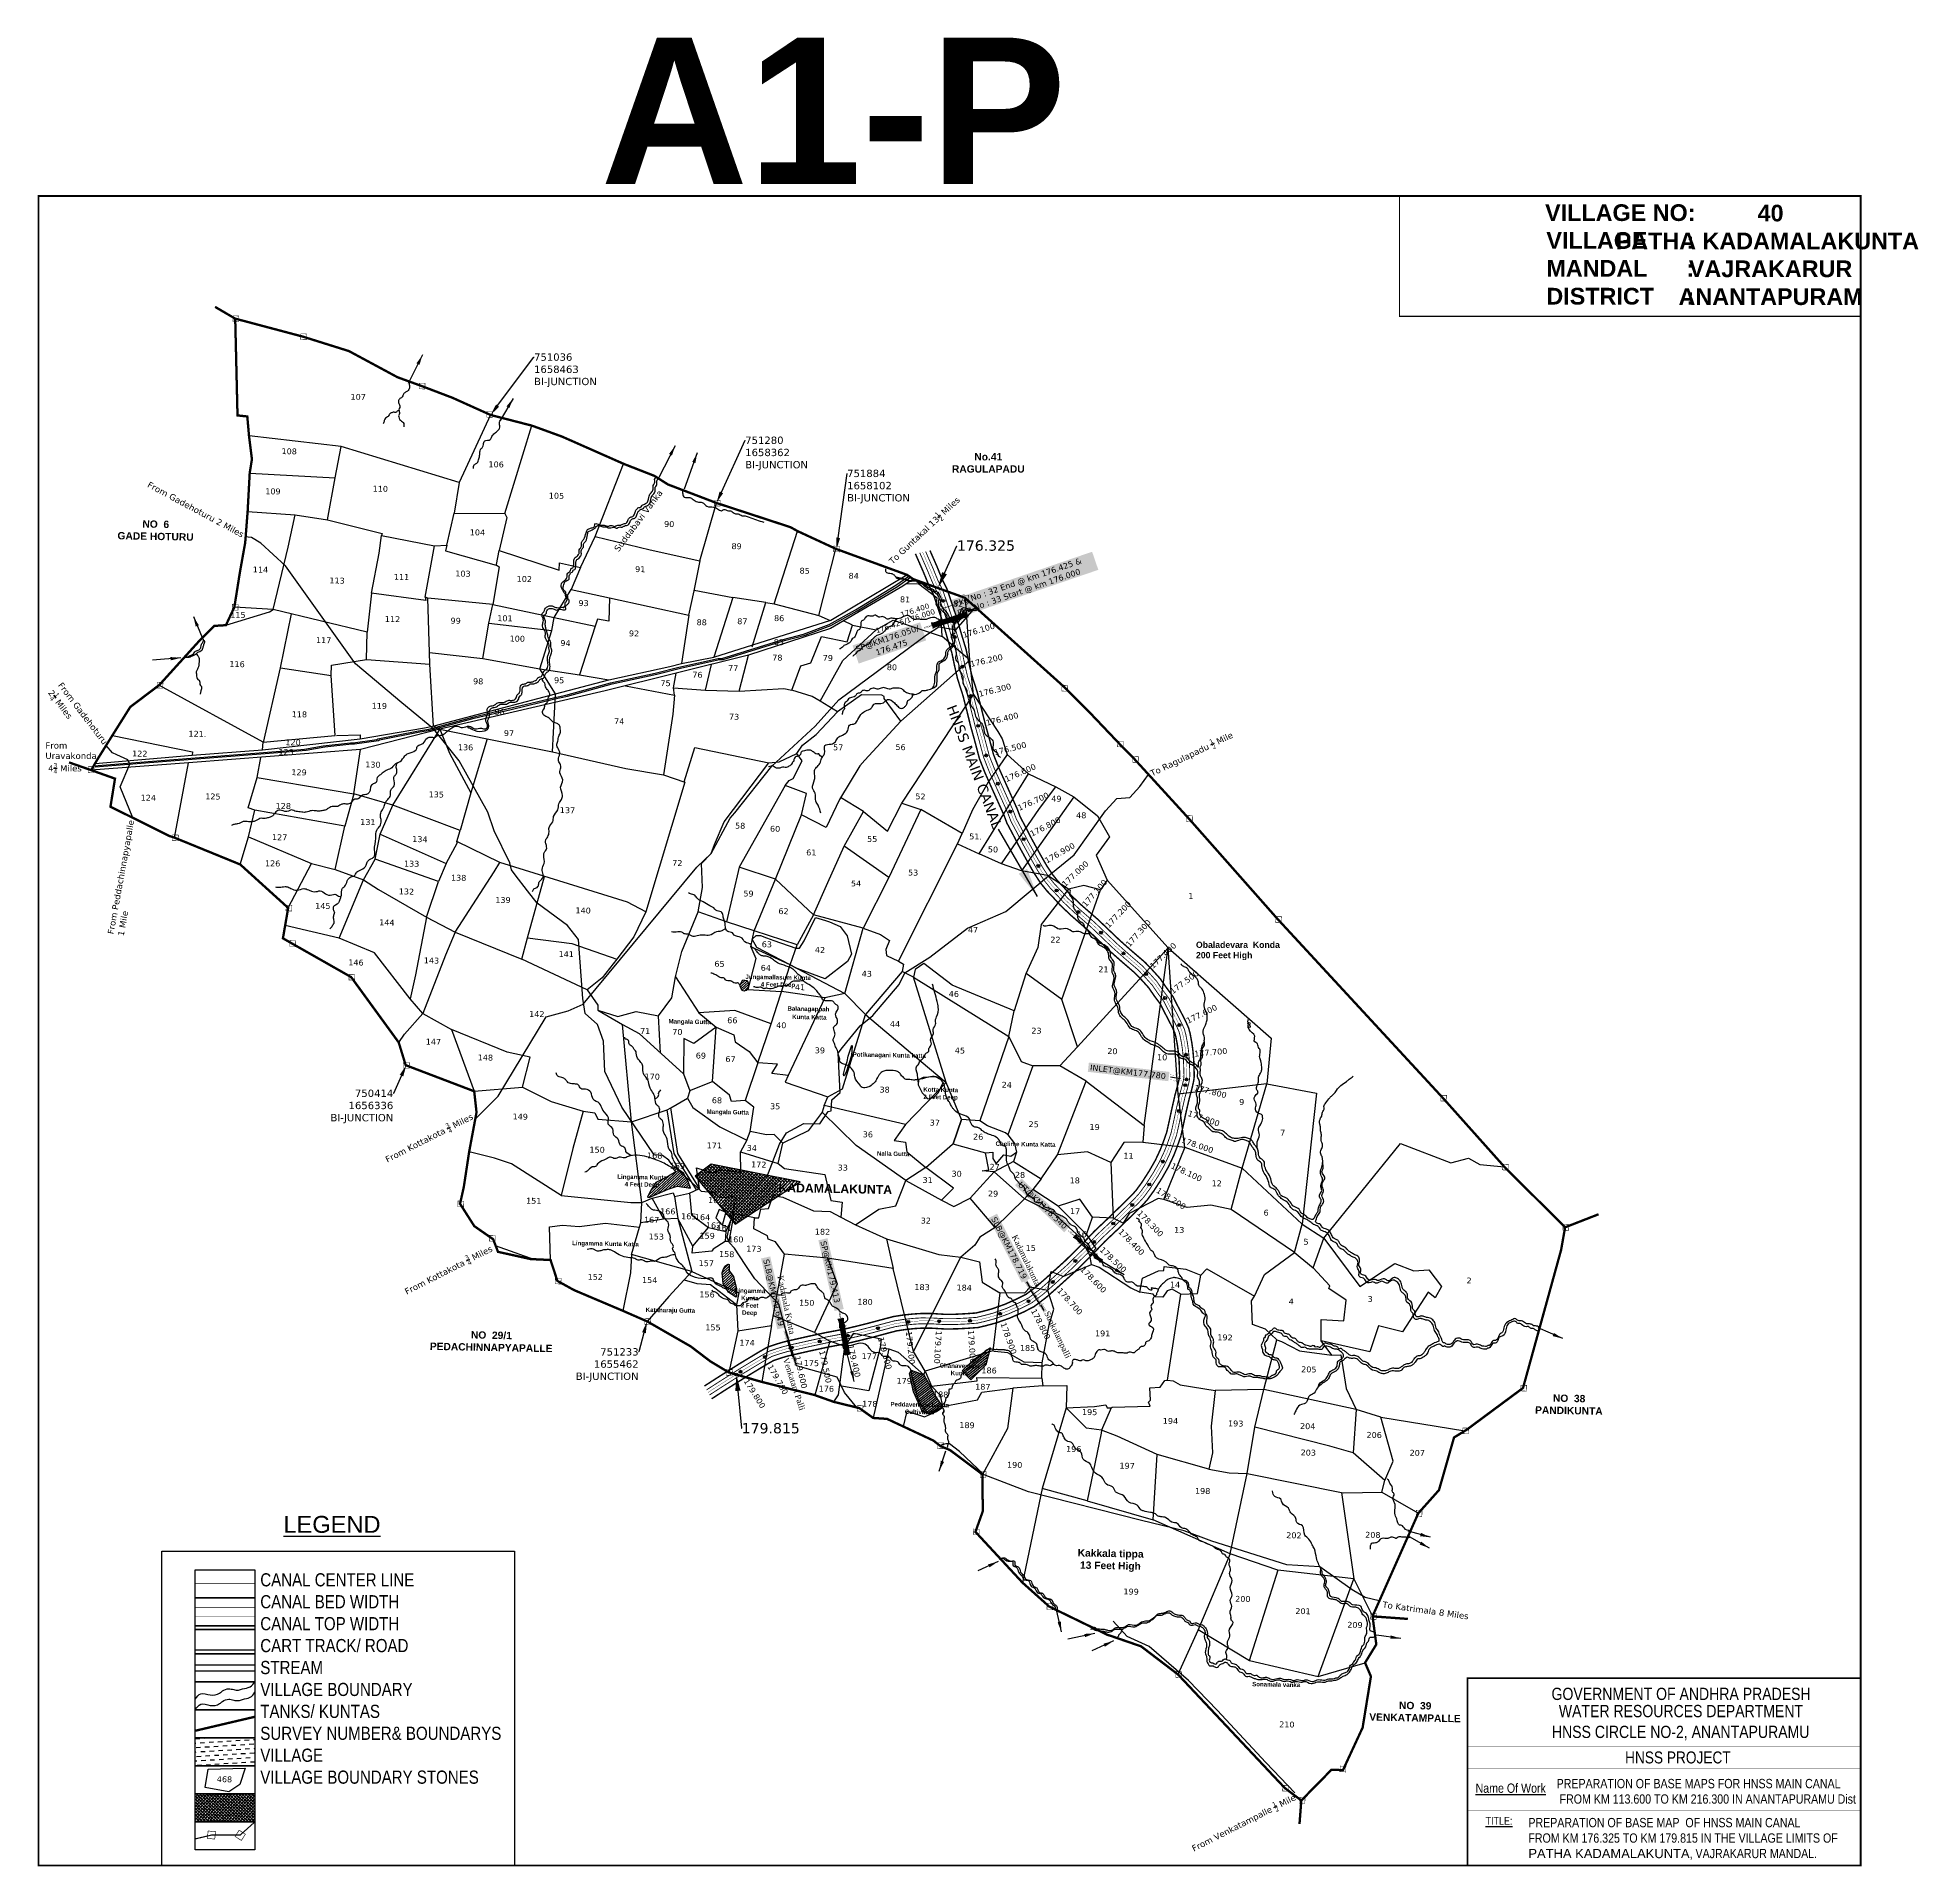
# Model space of a CAD drawing. Header units: inches. Extents: x 749153 to 755578, y 1653601 to 1659848.
import ezdxf
from ezdxf import colors
from ezdxf.entities.mleader import LeaderData, LeaderLine
from ezdxf.enums import TextEntityAlignment as Align
from ezdxf.math import Vec2, Vec3

# ---------------------------------------------------------------- set-up
doc = ezdxf.new("R2010")
doc.units = ezdxf.units.IN
doc.header["$MEASUREMENT"] = 0
doc.header["$PDMODE"] = 32
doc.header["$PDSIZE"] = 10
doc.linetypes.add('ACAD_ISO02W100', pattern=[15, 12, -3])
doc.linetypes.add('HIDDEN2', pattern=[0.1875, 0.125, -0.0625])
for name, color, linetype in [('CANAL1', 1, 'Continuous'), ('CSMark', 72, 'Continuous'), ('FRAME 025', 7, 'Continuous'), ('HILL', 223, 'Continuous'), ('PLOT', 7, 'Continuous'), ('PLOT NO', 7, 'Continuous'), ('ROADS', 6, 'Continuous'), ('stream', 4, 'Continuous'), ('STRUCTURE', 5, 'Continuous'), ('TABLE', 7, 'Continuous'), ('tank', 4, 'Continuous'), ('TANKS-STREAM', 4, 'Continuous'), ('TITLEBLOCK', 7, 'Continuous'), ('VILLAGE', 30, 'Continuous'), ('VILLAGE BOUNDRY', 5, 'Continuous'), ('VILLAGE STONES', 240, 'Continuous')]:
    doc.layers.add(name, color=color, linetype=linetype)
doc.styles.add('A', font='ARIAL_1.TTF')
doc.styles.add('ARIALN', font='ARIALN_1.TTF')
doc.styles.get("Standard").update_dxf_attribs({"font": 'verdana_0.ttf'})
doc.styles.add('style1', font='romantic_0.ttf')
doc.dimstyles.get("Standard").update_dxf_attribs({"dimtxt": 0.18, "dimasz": 35, "dimexe": 0.18, "dimexo": 0.0625, "dimgap": 0.09, "dimtad": 0, "dimtih": 1, "dimtoh": 1, "dimdec": 4, "dimzin": 0, "dimdsep": 46, "dimtxsty": 'Standard', "dimcen": 0.09, "dimadec": 0, "dimazin": 0, "dimtfac": 1, "dimtdec": 4, "dimtofl": 0, "dimtmove": 0, "dimatfit": 3, "dimfxl": 0, "dimtolj": 1, "dimtzin": 0, "dimarcsym": 0})
pattern_1 = [(38.1187724, (-30784.0716, 14231.618), (-3.920576606, 4.996724246), [])]

# ---------------------------------------------------------------- blocks, each defined once
blk = doc.blocks.new('SLB')
at = {"layer": 'STRUCTURE'}
h = blk.add_hatch(dxfattribs=at)
h.set_pattern_fill('DOTS', color=6, scale=20, angle=320.37225, style=0)
h.set_pattern_definition([(320.372247934, (-159.4327, -72.9564), (1.2786241598, 0.5641323054), [0, -1.25])])
h.paths.add_polyline_path([(769699.5, 1706871.1), (769699.5, 1706861.1), (769729.1, 1706861.1), (769732.1, 1706863.1), (769792.1, 1706863.1), (769795.1, 1706861.1), (769824.7, 1706861.1), (769824.7, 1706871.1), (769795.1, 1706871.1), (769792.1, 1706869.1), (769732.1, 1706869.1), (769729.1, 1706871.1)])
at = {"layer": 'STRUCTURE', "color": 6, "linetype": 'ACAD_ISO02W100', "ltscale": 0.5, "const_width": 0.5}
for points in [[(769699.5, 1706871.1), (769729.1, 1706871.1)], [(769699.5, 1706861.1), (769729.1, 1706861.1)], [(769795.1, 1706871.1), (769824.7, 1706871.1)], [(769795.1, 1706861.1), (769824.7, 1706861.1)]]:
    blk.add_lwpolyline(points, dxfattribs=at)
at = {"layer": 'STRUCTURE', "color": 6, "const_width": 0.628}
for points in [[(769726.1, 1706877.1), (769726.1, 1706873.1), (769732.1, 1706869.1), (769792.1, 1706869.1), (769798.1, 1706873.1), (769798.1, 1706877.1)], [(769726.1, 1706855.1), (769726.1, 1706859.1), (769732.1, 1706863.1), (769792.1, 1706863.1), (769798.1, 1706859.1), (769798.1, 1706855.1)]]:
    blk.add_lwpolyline(points, dxfattribs=at)
at = {"layer": 'STRUCTURE', "color": 6}
blk.add_lwpolyline([(769732.1, 1706863.1), (769792.1, 1706863.1)], dxfattribs=at)
blk.add_lwpolyline([(769732.1, 1706863.1), (769792.1, 1706863.1)], dxfattribs=at)
at = {"layer": 'STRUCTURE', "color": 0}
blk.add_circle((769762.1, 1706866.1), 1.24, dxfattribs=at)
for points in [[(769703.8, 1706866), (769726.7, 1706866)], [(769818.6, 1706865.8), (769795.7, 1706865.8)]]:
    blk.add_leader(points, dimstyle='Standard', override={"dimasz": 10, "dimgap": 0.09, "dimtad": 0}, dxfattribs=at)
blk = doc.blocks.new('UT')
at = {"layer": 'STRUCTURE'}
h = blk.add_hatch(dxfattribs=at)
h.set_pattern_fill('DASH', color=150, scale=8, angle=-39.62775, style=0)
h.set_pattern_definition([(320.372247933, (-4370.464, -6260.8811), (1.40800153113, 0.132407282), [1, -1])])
h.paths.add_polyline_path([(765163, 1700681.9), (765165.6, 1700680.6), (765167.2, 1700680.3), (765169.1, 1700680), (765172.4, 1700679.6), (765176.4, 1700679.3), (765179.5, 1700679.5), (765183.1, 1700679.9), (765187.7, 1700680.9), (765188.9, 1700681.2), (765193.1, 1700682.2), (765196.1, 1700680.2), (765196.1, 1700672.2), (765193.1, 1700670.2), (765190.5, 1700670.8), (765188.1, 1700671.3), (765185.5, 1700671.8), (765183.6, 1700672.1), (765181, 1700672.5), (765180.3, 1700672.5), (765178.5, 1700672.6), (765176.7, 1700672.6), (765174.6, 1700672.5), (765172.5, 1700672.3), (765170.4, 1700672), (765168.5, 1700671.7), (765166.1, 1700671.2), (765165, 1700670.8), (765163, 1700669.7)])
h.paths.add_polyline_path([(765259.1, 1700682.2), (765256.1, 1700680.2), (765256.1, 1700672.2), (765259.1, 1700670.2), (765261.9, 1700671), (765264.4, 1700671.6), (765266.4, 1700672), (765269.1, 1700672.5), (765272.7, 1700673), (765276.1, 1700673.1), (765278.6, 1700672.9), (765281.2, 1700672.7), (765283.9, 1700672.3), (765286.4, 1700671.9), (765288, 1700671.3), (765289.2, 1700670.6), (765289.1, 1700682.7), (765287.6, 1700681.8), (765285.7, 1700681.2), (765283, 1700680.7), (765281.2, 1700680.4), (765276.7, 1700679.9), (765272.7, 1700679.9), (765268.7, 1700680.3), (765264.8, 1700681), (765261.2, 1700681.7)])
at = {"layer": 'STRUCTURE', "color": 150, "const_width": 0.628}
for points in [[(765190.1, 1700688.2), (765190.1, 1700684.2), (765196.1, 1700680.2), (765256.1, 1700680.2), (765262.1, 1700684.2), (765262.1, 1700688.2)], [(765190.1, 1700664.2), (765190.1, 1700668.2), (765196.1, 1700672.2), (765256.1, 1700672.2), (765262.1, 1700668.2), (765262.1, 1700664.2)]]:
    blk.add_lwpolyline(points, dxfattribs=at)
at = {"layer": 'STRUCTURE', "color": 150}
for points in [[(765196.1, 1700680.2), (765256.1, 1700680.2)], [(765196.1, 1700672.2), (765256.1, 1700672.2)], [(765196.1, 1700672.2), (765256.1, 1700672.2)]]:
    blk.add_lwpolyline(points, dxfattribs=at)
at = {"layer": 'STRUCTURE', "color": 0}
blk.add_circle((765226.1, 1700676.2), 1.89, dxfattribs=at)
at = {"layer": 'STRUCTURE', "color": 150}
for points in [[(765163, 1700681.9), (765164.4, 1700681.1), (765167.9, 1700680.2), (765171.2, 1700679.8), (765176.1, 1700679.4), (765184.7, 1700680.3), (765193.1, 1700682.2)], [(765289.1, 1700682.7), (765287.8, 1700681.9), (765284.3, 1700680.9), (765280.9, 1700680.4), (765276.1, 1700679.8), (765267.4, 1700680.5), (765259.1, 1700682.2)], [(765163, 1700669.7), (765164.3, 1700670.6), (765167.8, 1700671.6), (765171.2, 1700672.1), (765176, 1700672.6), (765184.7, 1700672), (765193.1, 1700670.2)], [(765289.2, 1700670.6), (765287.8, 1700671.4), (765284.2, 1700672.3), (765280.9, 1700672.7), (765276.1, 1700673.1), (765267.4, 1700672.2), (765259.1, 1700670.2)]]:
    blk.add_spline(points, degree=3, dxfattribs=at)
at = {"layer": 'STRUCTURE', "color": 0}
blk.add_text('STREAM', height=5, dxfattribs=at).set_placement((765148.2, 1700675.8), align=Align.MIDDLE_CENTER)
for points in [[(765190.9, 1700676), (765164.2, 1700675.8)], [(765289.3, 1700676.7), (765265.4, 1700676.4)]]:
    blk.add_leader(points, dimstyle='Standard', override={"dimasz": 10, "dimgap": 0.09, "dimtad": 0}, dxfattribs=at)
blk = doc.blocks.new('SP')
at = {"layer": 'STRUCTURE'}
h = blk.add_hatch(dxfattribs=at)
h.set_pattern_fill('DASH', color=256, scale=8, style=0)
edge = h.paths.add_edge_path()
edge.add_spline(control_points=[(769825.7, 1706742.1), (769825.3, 1706741.8), (769823.8, 1706740.8), (769820.9, 1706740.3), (769817, 1706739.7), (769811.4, 1706738.9), (769804, 1706739.7), (769798.4, 1706741), (769795.6, 1706741.6)], knot_values=[0, 0, 0, 0, 1.613557, 5.24513, 8.624976, 13.470124, 22.190216, 30.746377, 30.746377, 30.746377, 30.746377], degree=3, periodic=0)
edge.add_line((769795.6, 1706741.6), (769792.6, 1706739.6))
edge.add_line((769792.6, 1706739.6), (769732.6, 1706739.6))
edge.add_line((769732.6, 1706739.6), (769729.6, 1706741.6))
edge.add_spline(control_points=[(769729.6, 1706741.6), (769726.9, 1706740.9), (769721.3, 1706739.5), (769713.9, 1706738.5), (769708.3, 1706739.1), (769704.4, 1706739.6), (769701.5, 1706740), (769700, 1706741), (769699.5, 1706741.3)], knot_values=[0, 0, 0, 0, 8.556161, 17.276253, 22.121402, 25.501247, 29.13282, 30.746377, 30.746377, 30.746377, 30.746377], degree=3, periodic=0)
edge.add_line((769699.5, 1706741.3), (769699.5, 1706722.1))
edge.add_spline(control_points=[(769699.5, 1706722.1), (769700, 1706722.4), (769701.4, 1706723.4), (769704.3, 1706724), (769708.2, 1706724.5), (769713.8, 1706725.3), (769721.2, 1706724.5), (769726.8, 1706723.3), (769729.6, 1706722.6)], knot_values=[0, 0, 0, 0, 1.613557, 5.24513, 8.624976, 13.470124, 22.190216, 30.746377, 30.746377, 30.746377, 30.746377], degree=3, periodic=0)
edge.add_line((769729.6, 1706722.6), (769732.6, 1706724.6))
edge.add_line((769732.6, 1706724.6), (769792.6, 1706724.6))
edge.add_line((769792.6, 1706724.6), (769795.6, 1706722.6))
edge.add_spline(control_points=[(769795.6, 1706722.6), (769798.4, 1706723.3), (769803.9, 1706724.8), (769811.3, 1706725.8), (769817, 1706725.1), (769820.9, 1706724.7), (769823.8, 1706724.2), (769825.2, 1706723.3), (769825.7, 1706723)], knot_values=[0, 0, 0, 0, 8.556161, 17.276253, 22.121402, 25.501247, 29.13282, 30.746377, 30.746377, 30.746377, 30.746377], degree=3, periodic=0)
edge.add_line((769825.7, 1706723), (769825.7, 1706742.1))
h.paths.add_polyline_path([(769764.2, 1706732.1, -1), (769761.1, 1706732.1, -1)], flags=0)
h.paths.add_polyline_path([(769761.1, 1706732.1, 1), (769764.2, 1706732.1, 1)], flags=16)
at = {"layer": 'STRUCTURE', "const_width": 0.628}
for points in [[(769726.6, 1706747.6), (769726.6, 1706743.6), (769732.6, 1706739.6), (769792.6, 1706739.6), (769798.6, 1706743.6), (769798.6, 1706747.6)], [(769726.6, 1706716.6), (769726.6, 1706720.6), (769732.6, 1706724.6), (769792.6, 1706724.6), (769798.6, 1706720.6), (769798.6, 1706716.6)]]:
    blk.add_lwpolyline(points, dxfattribs=at)
at = {"layer": 'STRUCTURE', "color": 3}
blk.add_lwpolyline([(769732.6, 1706724.6), (769792.6, 1706724.6)], dxfattribs=at)
blk.add_lwpolyline([(769732.6, 1706724.6), (769792.6, 1706724.6)], dxfattribs=at)
at = {"layer": 'STRUCTURE', "color": 0}
blk.add_circle((769762.6, 1706732.1), 1.55, dxfattribs=at)
at = {"layer": 'STRUCTURE'}
for points in [[(769699.5, 1706741.3), (769700.9, 1706740.5), (769704.4, 1706739.6), (769707.8, 1706739.2), (769712.6, 1706738.8), (769721.3, 1706739.7), (769729.6, 1706741.6)], [(769699.5, 1706722.1), (769700.9, 1706723), (769704.4, 1706724), (769707.7, 1706724.5), (769712.5, 1706725), (769721.2, 1706724.4), (769729.6, 1706722.6)], [(769825.7, 1706742.1), (769824.3, 1706741.3), (769820.8, 1706740.3), (769817.5, 1706739.8), (769812.7, 1706739.2), (769804, 1706739.9), (769795.6, 1706741.6)], [(769825.7, 1706723), (769824.3, 1706723.8), (769820.8, 1706724.7), (769817.4, 1706725.1), (769812.6, 1706725.5), (769803.9, 1706724.6), (769795.6, 1706722.6)]]:
    blk.add_spline(points, degree=3, dxfattribs=at)
at = {"layer": 'STRUCTURE', "color": 0}
blk.add_text('STREAM', height=5, dxfattribs=at).set_placement((769684.3, 1706732.1), align=Align.MIDDLE_CENTER)
for points in [[(769727.4, 1706732.1), (769700.8, 1706732.1)], [(769824.4, 1706732.1), (769800.5, 1706732.1)]]:
    blk.add_leader(points, dimstyle='Standard', override={"dimasz": 10, "dimgap": 0.09, "dimtad": 0}, dxfattribs=at)
blk = doc.blocks.new('IN')
at = {"layer": 'STRUCTURE', "color": 190, "const_width": 0.5}
for points in [[(763871.3, 1696666), (763849.3, 1696666)], [(763871.3, 1696649.2), (763849.3, 1696649.2)], [(763895.1, 1696672), (763895.1, 1696668), (763889.1, 1696664), (763881.7, 1696664), (763874.3, 1696664), (763868.3, 1696668), (763868.3, 1696672)], [(763868.3, 1696643.2), (763868.3, 1696647.2), (763874.3, 1696651.2), (763881.7, 1696651.2), (763881.7, 1696651.2), (763881.7, 1696651.2), (763889.1, 1696651.2), (763895.1, 1696647.2), (763895.1, 1696643.2)]]:
    blk.add_lwpolyline(points, dxfattribs=at)
at = {"layer": 'STRUCTURE', "color": 0}
blk.add_circle((763881.7, 1696657.6), 2.11, dxfattribs=at)
blk.add_leader([(763872.7, 1696657.6), (763851.2, 1696657.6)], dimstyle='Standard', override={"dimasz": 10, "dimgap": 0.09, "dimtad": 0}, dxfattribs=at)

msp = doc.modelspace()

# ---------------------------------------------------------------- hatches: boundary and pattern name
at = {"layer": 'tank'}
h = msp.add_hatch(dxfattribs=at)
h.set_pattern_fill('DASH', color=256, scale=121.505087, angle=3.54054, style=0)
h.set_pattern_definition([(3.5405362, (-23591.593, -43091.176), (14.2212084, 16.09708578), [15.18813582, -15.18813582])])
h.paths.add_polyline_path([(749691.3, 1654040.6), (749895.4, 1654040.6), (749895.4, 1653945), (749691.3, 1653945)])
at = {"layer": 'TANKS-STREAM'}
h = msp.add_hatch(dxfattribs=at)
h.set_pattern_fill('ANSI31', color=256, scale=50.003811, angle=-1.87443, style=0)
h.set_pattern_definition([(43.1255684, (-53783.332, 25333.055), (-4.272822795, 4.561955763), [])])
h.paths.add_polyline_path([(751551.5, 1656610.9), (751562.1, 1656629.9), (751577.5, 1656627.7), (751582.1, 1656616.9), (751581.1, 1656607.5), (751573.8, 1656593.4), (751566.2, 1656591.2), (751559.3, 1656594.6), (751552.6, 1656607.8)])
h = msp.add_hatch(dxfattribs=at)
h.set_pattern_fill('ANSI31', color=256, scale=50.003811, angle=358.12557, style=0)
h.set_pattern_definition([(43.1255684, (-30784.0716, 14231.618), (-4.272822795, 4.561955763), [])])
h.paths.add_polyline_path([(751246.9, 1655909.1), (751236.7, 1655887.7), (751242.7, 1655886.2), (751307.5, 1655914.8), (751337.8, 1655924.5), (751383.8, 1655918.1), (751375.3, 1655941.1), (751359.9, 1655969.1), (751347.3, 1655978.7), (751334.1, 1655989.9), (751322.2, 1655986.4), (751333.4, 1655973.6), (751308.5, 1655959.3), (751265.4, 1655936.9)])
h.paths.add_polyline_path([(751130.7, 1655968.9), (751305.9, 1655965.6), (751304.9, 1655913.9), (751129.8, 1655917.2)], flags=9)
h = msp.add_hatch(dxfattribs=at)
h.set_pattern_fill('ANSI31', color=256, scale=50.809873, angle=-1.87443, style=0)
h.set_pattern_definition([(43.1255684, (-53783.332, 25333.055), (-4.341700699, 4.63549449), [])])
edge = h.paths.add_edge_path()
edge.add_line((751538.4, 1655545.5), (751513.4, 1655562.6))
edge.add_line((751513.4, 1655562.6), (751495.5, 1655592.7))
edge.add_line((751495.5, 1655592.7), (751491.1, 1655628.6))
edge.add_line((751491.1, 1655628.6), (751496.1, 1655642))
edge.add_line((751496.1, 1655642), (751500.7, 1655651.1))
edge.add_line((751500.7, 1655651.1), (751508.1, 1655656.2))
edge.add_line((751508.1, 1655656.2), (751512.1, 1655659))
edge.add_line((751512.1, 1655659), (751515.4, 1655657))
edge.add_line((751515.4, 1655657), (751515.7, 1655636.2))
edge.add_line((751515.7, 1655636.2), (751530.6, 1655616.4))
edge.add_line((751530.6, 1655616.4), (751540.4, 1655575.6))
edge.add_line((751540.4, 1655575.6), (751540.5, 1655548.1))
edge.add_line((751540.5, 1655548.1), (751538.6, 1655545.3))
h = msp.add_hatch(dxfattribs=at)
h.set_pattern_fill('ANSI31', color=256, scale=50.809873, angle=353.11877, style=0)
h.set_pattern_definition(pattern_1)
edge = h.paths.add_edge_path()
edge.add_line((752311.6, 1655294.3), (752341.3, 1655263.2))
edge.add_line((752341.3, 1655263.2), (752393.5, 1655316))
edge.add_line((752393.5, 1655316), (752408.9, 1655372.5))
edge.add_line((752408.9, 1655372.5), (752347.1, 1655327.7))
edge.add_line((752347.1, 1655327.7), (752311.9, 1655294))
h.paths.add_polyline_path([(752231.7, 1655323.7), (752373.7, 1655321.1), (752372.9, 1655273.1), (752230.8, 1655275.7)], flags=9)
h = msp.add_hatch(dxfattribs=at)
h.set_pattern_fill('ANSI31', color=256, scale=50.809873, angle=353.11877, style=0)
h.set_pattern_definition(pattern_1)
h.paths.add_polyline_path([(752225.8, 1655160.2), (752199.6, 1655147.1), (752176.3, 1655154.2), (752145.7, 1655221.8), (752131.6, 1655284.5), (752136.8, 1655296.9), (752180.3, 1655280.8), (752201.4, 1655244.5), (752220.4, 1655206.5), (752240, 1655178.2), (752239.9, 1655167.9)])
h.paths.add_polyline_path([(752064.2, 1655191.8), (752269.7, 1655188), (752268.8, 1655140), (752063.3, 1655143.8)], flags=9)
at = {"layer": 'VILLAGE', "linetype": 'Continuous'}
h = msp.add_hatch(dxfattribs=at)
h.set_pattern_fill('SACNCR', color=256, scale=81.6108957, angle=1.53031993, style=0)
h.paths.add_polyline_path([(751399, 1655959.5), (751535.8, 1655795.6), (751645.8, 1655866.5), (751758.5, 1655939.4), (751453.7, 1656000.3)])
h.paths.add_polyline_path([(751673.9, 1655888.9), (752077.6, 1655881.4), (752078.8, 1655943.2), (751675.1, 1655950.7)], flags=9)
h = msp.add_hatch(dxfattribs=at)
h.set_pattern_fill('SACNCR', color=256, scale=81.610896, angle=1.53032, style=0)
h.set_pattern_definition([(46.53031993, (-23591.5934, -43091.1764), (-5.552641114, 5.263678017), []), (46.53031993, (-23586.185, -43091.032), (-5.552641114, 5.263678017), [0, -7.651021475])])
h.paths.add_polyline_path([(749691.3, 1653849.3), (749895.4, 1653849.3), (749895.4, 1653753.6), (749691.3, 1653753.6)])

# ---------------------------------------------------------------- linework, layer by layer
msp.add_lwpolyline([(750700.4, 1658559.4), (750593, 1658328.9), (750189.7, 1658451.8), (749875.1, 1658488.2), (749875.8, 1658493.9), (749875.1, 1658488.2)])
at = {"color": 3}
for p in [(753073.7, 1656270), (753051.8, 1656181.7), (752997, 1656008.9), (752950.7, 1655930.7), (752892.7, 1655860.9), (752827.6, 1655797.3), (752762.4, 1655733.8), (752698.6, 1655669.4), (752620.8, 1655597.7), (752538.2, 1655531.8), (752127.2, 1655461.3), (752232.9, 1655463.3), (752338.7, 1655465.1), (752441.4, 1655489.1), (751825, 1655394.6), (751920.8, 1655413.8), (752023.7, 1655439.5), (751637.8, 1655341.4), (751729.6, 1655373.5), (751539.4, 1655281.6), (751554.2, 1655290.9)]:
    msp.add_point(p, dxfattribs=at)
at = {"layer": 'CANAL1', "color": 1, "const_width": 5}
for points in [[(752151.9, 1658084.9), (752178.9, 1658023.3), (752185.6, 1658007.1), (752197, 1657979.2), (752213.1, 1657946.1), (752222.3, 1657919.8), (752234, 1657884.5), (752244.8, 1657853.2), (752245, 1657852.5), (752258.9, 1657804.4), (752262.5, 1657791.9), (752276.4, 1657746.3), (752285.1, 1657704.7), (752295.6, 1657658.6), (752314.7, 1657599.3), (752327.8, 1657547.5), (752341.4, 1657492.9), (752353.1, 1657451.2), (752361.3, 1657420.2), (752370.8, 1657384.4), (752389.6, 1657336.7), (752406, 1657299.8), (752428.3, 1657250.2), (752453.9, 1657193.4), (752464.3, 1657165.4), (752485.9, 1657124.8), (752505.1, 1657087.3), (752533.7, 1657035.3), (752558, 1656993), (752579.8, 1656959.9), (752601.1, 1656933.6), (752624.2, 1656909.4), (752646.2, 1656885), (752684.4, 1656848.9), (752741.1, 1656799.5), (752816.1, 1656727.8), (752857.4, 1656691.3), (752902.1, 1656652.8), (752926.1, 1656627.8), (752948.9, 1656602.5), (752969.1, 1656573.1), (752988.5, 1656547.2), (753001.2, 1656521.9), (753016.8, 1656492.1), (753030.4, 1656465.4), (753037.9, 1656448.6), (753041.5, 1656435.3), (753046.7, 1656407.8), (753050, 1656383.5), (753052.6, 1656354.5), (753053.7, 1656324), (753054.4, 1656302.6), (753053.3, 1656293.7), (753049.4, 1656275.8), (753046.1, 1656263.2), (753039, 1656237.6), (753026.9, 1656184.8), (753018.6, 1656146), (753010.4, 1656109.2), (752998.6, 1656075.5), (752988.5, 1656049.6), (752971.3, 1656012.9), (752951.2, 1655977.8), (752925.1, 1655937.2), (752905.4, 1655910.2), (752889.7, 1655892.8), (752848.6, 1655852.6), (752807.9, 1655813), (752763.6, 1655771.2), (752717.4, 1655722.9), (752681.1, 1655687.3), (752662.3, 1655668.8), (752596.2, 1655609.2), (752565.1, 1655582.1), (752530.4, 1655555.9), (752500.1, 1655540.4), (752456.8, 1655521.1), (752412.7, 1655505.5), (752381.8, 1655497.2), (752358.6, 1655491.6), (752324.8, 1655489.2), (752289.5, 1655487.4), (752253, 1655487.1), (752209.1, 1655489.7), (752170.6, 1655489.8), (752142.9, 1655488.1), (752108.4, 1655484.4), (752077, 1655479.5), (752038.9, 1655469.5), (752000.7, 1655459.2), (751954.3, 1655447.4), (751915, 1655438.1), (751904.5, 1655435.7), (751845.5, 1655424.6), (751783.4, 1655411.3), (751725, 1655398.1), (751702.6, 1655392.9), (751675.8, 1655385), (751647.1, 1655375.3), (751621.7, 1655361), (751592.2, 1655343.3), (751549.3, 1655317.4), (751471.7, 1655268.4), (751431.1, 1655242.2)], [(752201.5, 1658096.4), (752225, 1658042.8), (752231.8, 1658026.1), (752242.6, 1657999.7), (752259.4, 1657965.4), (752269.6, 1657935.9), (752281.4, 1657900.5), (752292.5, 1657868.2), (752293, 1657866.3), (752306.9, 1657818.3), (752310.4, 1657806.2), (752324.9, 1657758.7), (752334, 1657715.3), (752343.9, 1657671.8), (752362.8, 1657613.1), (752376.3, 1657559.7), (752389.8, 1657505.7), (752401.3, 1657464.3), (752409.7, 1657433), (752418.4, 1657400), (752435.7, 1657356), (752451.7, 1657320.3), (752473.9, 1657270.7), (752500.1, 1657212.4), (752510, 1657186), (752530.2, 1657148), (752549.3, 1657110.8), (752577.3, 1657059.8), (752600.6, 1657019.2), (752620.2, 1656989.5), (752638.7, 1656966.6), (752660.8, 1656943.4), (752682, 1656920), (752718, 1656885.9), (752774.8, 1656836.4), (752849.9, 1656764.7), (752890.2, 1656729), (752936.6, 1656689.2), (752962.7, 1656661.9), (752988.2, 1656633.5), (753009.8, 1656602.3), (753031.2, 1656573.6), (753045.7, 1656544.8), (753061.3, 1656515.1), (753075.6, 1656486.9), (753085.2, 1656465.4), (753090.3, 1656446.4), (753096, 1656415.8), (753099.7, 1656389.2), (753102.6, 1656357.6), (753103.7, 1656325.6), (753104.4, 1656300.4), (753102.7, 1656285.4), (753098, 1656264.2), (753094.5, 1656250.3), (753087.5, 1656225.2), (753075.7, 1656174), (753067.5, 1656135.3), (753058.6, 1656095.4), (753045.5, 1656058.2), (753034.5, 1656029.9), (753015.7, 1655989.9), (752994, 1655951.9), (752966.4, 1655908.9), (752944.2, 1655878.5), (752925.7, 1655858.1), (752883.5, 1655816.9), (752842.5, 1655776.9), (752798.8, 1655735.7), (752753, 1655687.8), (752716.1, 1655651.6), (752696.6, 1655632.4), (752629.3, 1655571.8), (752596.7, 1655543.3), (752557, 1655513.3), (752521.7, 1655495.2), (752475.3, 1655474.6), (752427.5, 1655457.7), (752394.1, 1655448.7), (752366.3, 1655442), (752327.9, 1655439.3), (752290.9, 1655437.4), (752251.7, 1655437.1), (752207.6, 1655439.7), (752172, 1655439.8), (752147.1, 1655438.3), (752115, 1655434.8), (752087.3, 1655430.5), (752051.7, 1655421.2), (752013.3, 1655410.8), (751966.2, 1655398.8), (751926.5, 1655389.5), (751914.8, 1655386.7), (751855.4, 1655375.6), (751794.2, 1655362.5), (751736.1, 1655349.3), (751715.3, 1655344.6), (751690.9, 1655337.3), (751667.5, 1655329.4), (751646.8, 1655317.8), (751618, 1655300.5), (751575.6, 1655274.9), (751498.6, 1655226.3), (751455.7, 1655198.5)], [(749895.4, 1654410.5), (749691.3, 1654410.5)], [(749895.4, 1654340.5), (749691.3, 1654340.5)]]:
    msp.add_lwpolyline(points, dxfattribs=at)
at = {"layer": 'CANAL1', "color": 5}
for points, const_width in [([(752166.8, 1658088.4), (752192.7, 1658029.1), (752199.4, 1658012.8), (752210.7, 1657985.4), (752227, 1657951.9), (752236.5, 1657924.6), (752248.3, 1657889.3), (752259.1, 1657857.7), (752259.4, 1657856.7), (752273.3, 1657808.6), (752276.9, 1657796.2), (752291, 1657750), (752299.8, 1657707.9), (752310.1, 1657662.5), (752329.1, 1657603.5), (752342.3, 1657551.2), (752355.9, 1657496.8), (752367.5, 1657455.1), (752375.8, 1657424), (752385.1, 1657389.1), (752403.4, 1657342.5), (752419.7, 1657306), (752442, 1657256.3), (752467.7, 1657199.1), (752478, 1657171.6), (752499.2, 1657131.8), (752518.4, 1657094.4), (752546.8, 1657042.7), (752570.7, 1657000.9), (752592, 1656968.8), (752612.4, 1656943.5), (752635.1, 1656919.6), (752657, 1656895.5), (752694.5, 1656860), (752751.2, 1656810.5), (752826.2, 1656738.9), (752867.2, 1656702.6), (752912.5, 1656663.7), (752937, 1656638), (752960.7, 1656611.8), (752981.3, 1656581.9), (753001.3, 1656555.1), (753014.5, 1656528.8), (753030.2, 1656499), (753044, 1656471.8), (753052.1, 1656453.6), (753056.1, 1656438.6), (753061.5, 1656410.2), (753064.9, 1656385.2), (753067.6, 1656355.4), (753068.7, 1656324.5), (753069.4, 1656301.9), (753068.1, 1656291), (753066.8, 1656283.5), (753064, 1656272.5), (753060.6, 1656259.3), (753053.5, 1656233.9), (753041.5, 1656181.6), (753033.3, 1656142.8), (753024.9, 1656105), (753012.7, 1656070.3), (753002.3, 1656043.7), (752984.6, 1656006), (752964.1, 1655970), (752937.5, 1655928.7), (752917, 1655900.7), (752900.5, 1655882.4), (752859.1, 1655841.9), (752818.3, 1655802.1), (752774.2, 1655760.6), (752728, 1655712.4), (752691.6, 1655676.6), (752672.6, 1655657.9), (752606.1, 1655598), (752574.6, 1655570.5), (752538.4, 1655543.1), (752506.6, 1655526.8), (752462.4, 1655507.2), (752417.1, 1655491.1), (752385.5, 1655482.7), (752360.9, 1655476.7), (752325.7, 1655474.2), (752289.9, 1655472.4), (752252.6, 1655472.1), (752208.6, 1655474.7), (752171, 1655474.8), (752144.2, 1655473.2), (752110.3, 1655469.5), (752080.1, 1655464.8), (752042.8, 1655455), (752004.5, 1655444.7), (751957.8, 1655432.8), (751918.5, 1655423.5), (751907.6, 1655421), (751848.5, 1655409.9), (751786.7, 1655396.6), (751728.4, 1655383.5), (751706.4, 1655378.4), (751680.3, 1655370.7), (751653.2, 1655361.6), (751629.2, 1655348), (751600, 1655330.5), (751557.2, 1655304.7), (751479.8, 1655255.8), (751438.5, 1655229.1)], 3), ([(751448.3, 1655211.6), (751490.5, 1655238.9), (751567.7, 1655287.7), (751610.3, 1655313.3), (751639.3, 1655330.8), (751661.3, 1655343.2), (751686.4, 1655351.6), (751711.5, 1655359.1), (751732.8, 1655364), (751791, 1655377.1), (751852.4, 1655390.3), (751911.7, 1655401.4), (751923, 1655404.1), (751962.6, 1655413.4), (752009.5, 1655425.3), (752047.9, 1655435.7), (752084.2, 1655445.2), (752113, 1655449.7), (752145.9, 1655453.3), (752171.5, 1655454.8), (752208, 1655454.7), (752252.1, 1655452.1), (752290.5, 1655452.4), (752326.9, 1655454.2), (752364, 1655456.9), (752390.4, 1655463.3), (752423.1, 1655472), (752469.8, 1655488.6), (752515.2, 1655508.8), (752549, 1655526.1), (752587.2, 1655554.9), (752619.4, 1655583), (752686.3, 1655643.3), (752705.6, 1655662.3), (752742.3, 1655698.3), (752788.3, 1655746.4), (752832.1, 1655787.7), (752873, 1655827.6), (752914.9, 1655868.5), (752932.5, 1655888), (752954, 1655917.4), (752981.2, 1655959.6), (753002.4, 1655996.8), (753020.7, 1656035.8), (753031.4, 1656063.4), (753044.1, 1656099.5), (753052.8, 1656138.5), (753061, 1656177.3), (753072.9, 1656228.9), (753080, 1656254.2), (753083.4, 1656267.6), (753086.3, 1656279.3), (753087.9, 1656288.1), (753089.4, 1656301), (753088.7, 1656325.1), (753087.6, 1656356.7), (753084.8, 1656387.5), (753081.2, 1656413.4), (753075.6, 1656443.1), (753071, 1656460.3), (753062, 1656480.4), (753047.9, 1656508.2), (753032.3, 1656537.9), (753018.4, 1656565.7), (752997.6, 1656593.5), (752976.4, 1656624.2), (752951.7, 1656651.7), (752926.2, 1656678.3), (752880.4, 1656717.7), (752839.8, 1656753.6), (752764.7, 1656825.3), (752708, 1656874.8), (752671.3, 1656909.5), (752649.8, 1656933.2), (752627.4, 1656956.7), (752608.1, 1656980.6), (752587.8, 1657011.4), (752564.3, 1657052.5), (752536, 1657103.8), (752516.9, 1657141), (752496.3, 1657179.9), (752486.2, 1657206.7), (752460.2, 1657264.5), (752438, 1657314.1), (752421.9, 1657350.2), (752404.1, 1657395.3), (752395.2, 1657429.2), (752386.8, 1657460.4), (752375.2, 1657501.9), (752361.7, 1657556), (752348.3, 1657609), (752329.4, 1657667.8), (752319.3, 1657712.1), (752310.4, 1657755), (752296.1, 1657801.9), (752292.5, 1657814.2), (752278.6, 1657862.2), (752278.2, 1657863.7), (752267.2, 1657895.7), (752255.4, 1657931.1), (752245.5, 1657959.6), (752228.9, 1657993.5), (752217.9, 1658020.4), (752211.2, 1658037), (752186.6, 1658092.9)], 3), ([(749895.4, 1654486.1), (749691.3, 1654486.1)], 2), ([(749895.4, 1654456.1), (749691.3, 1654456.1)], 2)]:
    msp.add_lwpolyline(points, dxfattribs=dict(at, const_width=const_width))
at = {"layer": 'CANAL1', "color": 1, "linetype": 'HIDDEN2', "ltscale": 100}
for points, const_width in [([(752176.7, 1658090.6), (752201.9, 1658033.1), (752208.7, 1658016.6), (752219.8, 1657989.5), (752236.2, 1657955.7), (752246, 1657927.9), (752257.7, 1657892.5), (752268.6, 1657860.7), (752269, 1657859.4), (752282.9, 1657811.4), (752286.5, 1657799.1), (752300.7, 1657752.5), (752309.5, 1657710), (752319.7, 1657665.2), (752338.7, 1657606.2), (752352, 1657553.6), (752365.6, 1657499.3), (752377.2, 1657457.7), (752385.5, 1657426.6), (752394.6, 1657392.2), (752412.6, 1657346.4), (752428.8, 1657310), (752451.1, 1657260.4), (752477, 1657202.9), (752487.2, 1657175.7), (752508, 1657136.4), (752527.2, 1657099.1), (752555.5, 1657047.6), (752579.3, 1657006.1), (752600, 1656974.7), (752619.9, 1656950.1), (752642.5, 1656926.4), (752664.1, 1656902.5), (752701.2, 1656867.4), (752757.9, 1656817.9), (752833, 1656746.3), (752873.8, 1656710.1), (752919.4, 1656671), (752944.4, 1656644.9), (752968.6, 1656618), (752989.5, 1656587.7), (753009.8, 1656560.4), (753023.4, 1656533.3), (753039.1, 1656503.6), (753053, 1656476.1), (753061.6, 1656457), (753065.9, 1656440.8), (753071.4, 1656411.8), (753074.9, 1656386.3), (753077.6, 1656356), (753078.7, 1656324.8), (753079.4, 1656301.5), (753078, 1656289.5), (753073.7, 1656270), (753070.3, 1656256.7), (753063.2, 1656231.4), (753051.3, 1656179.4), (753043.1, 1656140.6), (753034.5, 1656102.3), (753022, 1656066.8), (753011.5, 1656039.8), (752993.5, 1656001.4), (752972.6, 1655964.8), (752945.8, 1655923), (752924.8, 1655894.4), (752907.7, 1655875.5), (752866, 1655834.7), (752825.2, 1655794.9), (752781.2, 1655753.5), (752735.2, 1655705.3), (752698.6, 1655669.4), (752679.4, 1655650.6), (752612.8, 1655590.5), (752580.9, 1655562.7), (752543.7, 1655534.6), (752510.9, 1655517.8), (752466.1, 1655497.9), (752466.1, 1655497.9), (752420.1, 1655481.6), (752388, 1655473), (752362.5, 1655466.8), (752326.3, 1655464.2), (752290.2, 1655462.4), (752252.4, 1655462.1), (752208.3, 1655464.7), (752171.3, 1655464.8), (752145, 1655463.2), (752111.7, 1655459.6), (752082.1, 1655455), (752045.3, 1655445.3), (752007, 1655435), (751960.2, 1655423.1), (751920.8, 1655413.8), (751909.7, 1655411.2), (751850.5, 1655400.1), (751788.8, 1655386.9), (751730.6, 1655373.7), (751709, 1655368.7), (751683.4, 1655361.1), (751657.3, 1655352.4), (751634.2, 1655339.4), (751605.1, 1655321.9), (751562.5, 1655296.2), (751485.1, 1655247.3), (751443.4, 1655220.4)], 1), ([(749691.3, 1654566.8), (749895.4, 1654566.8)], 2)]:
    msp.add_lwpolyline(points, dxfattribs=dict(at, const_width=const_width))
at = {"layer": 'CANAL1', "color": 200, "const_width": 2}
msp.add_lwpolyline([(752231, 1657893.6), (752278.5, 1657909.4)], dxfattribs=at)
at = {"layer": 'CSMark', "color": 5, "const_width": 4.25}
msp.add_lwpolyline([(755381.1, 1659307.4), (753805.7, 1659307.4), (753805.7, 1658896.4), (755381.1, 1658896.4)], close=True, dxfattribs=at)
at = {"layer": 'CSMark', "color": 3}
for p in [(752247.1, 1657924.4), (752286, 1657800.6), (752312, 1657699.4), (752340.6, 1657598.9), (752366.1, 1657497.4), (752393.5, 1657396.5), (752433.4, 1657299.8), (752476.3, 1657204.4), (752521.5, 1657110.2), (752572.1, 1657018.7), (752634.3, 1656935), (752708.3, 1656861.2), (752786, 1656791.2), (752862.6, 1656720), (752939.8, 1656649.6), (753004.5, 1656567.6), (753053.4, 1656475.3), (753076, 1656373.8)]:
    msp.add_point(p, dxfattribs=at)
at = {"layer": 'FRAME 025', "lineweight": -3, "const_width": 1}
for points in [[(754037.6, 1654012.4), (755381.1, 1654012.4)], [(754037.6, 1653934.3), (755381.1, 1653934.3)], [(754037.6, 1653790.6), (755381.1, 1653790.6)]]:
    msp.add_lwpolyline(points, dxfattribs=at)
at = {"layer": 'HILL'}
msp.add_lwpolyline([(751594.6, 1656768.1), (751608.3, 1656780.9), (751623.1, 1656781.3), (751642.6, 1656773.7), (751668.3, 1656763.9), (751743.5, 1656738.2), (751756.1, 1656737.6), (751771.7, 1656762.5), (751811, 1656842.2), (751844.9, 1656832.3), (751857.8, 1656827.7), (751894.8, 1656811.7), (751918.8, 1656780.4), (751933.9, 1656717.6), (751919.6, 1656692.6), (751843.1, 1656633.1), (751747.9, 1656667.9), (751610.4, 1656740.3), (751594.6, 1656768.1)], dxfattribs=at)
at = {"layer": 'PLOT'}
for points in [[(750748.6, 1658222.2), (750841, 1658523)], [(749877.5, 1658360.6), (750169.5, 1658345.1), (750189.7, 1658451.8)], [(749870.4, 1658229.5), (750033.1, 1658218.7), (750142.9, 1658200.9), (750169.5, 1658345.1)], [(751007.1, 1658038.4), (751057.4, 1658143.8), (751154.7, 1658392.5)], [(750593, 1658328.9), (750575.7, 1658224), (750748.6, 1658222.2), (750755.7, 1658209.6), (750729.2, 1658096.5), (750935.1, 1658029.4), (750936.2, 1658054.8), (751007.1, 1658038.4), (750975.7, 1657963.1), (751107, 1657934.5), (751104.7, 1657854.9), (751065.3, 1657862.3), (751057.9, 1657837.4), (751004.4, 1657671.2), (751104.3, 1657654.5)], [(750293.5, 1657950.1), (750279, 1657817.3), (749957.6, 1657894.7), (750009.4, 1658107.8), (750033.1, 1658218.7)], [(750142.9, 1658200.9), (750329.5, 1658154.7), (750328, 1658147.3), (750508.3, 1658111.8), (750550.7, 1658114.1), (750575.7, 1658224)], [(751057.4, 1658143.8), (751246, 1658099.1), (751415.4, 1658060.9), (751472.2, 1658258.7)], [(750476.9, 1657936.7), (750479.1, 1657925.2), (750293.5, 1657950.1), (750320.1, 1658087.4), (750328, 1658147.3)], [(751640.6, 1657919.1), (751669.6, 1657914.1), (751749.4, 1658162.5)], [(750707.9, 1657911.4), (750486.2, 1657933.3), (750476.9, 1657936.7), (750508.3, 1658111.8)], [(750550.7, 1658114.1), (750545.9, 1658094.8), (750719, 1658046.5), (750720.3, 1658048.4), (750729.2, 1658096.5)], [(751669.6, 1657914.1), (751821.7, 1657874.3), (751880, 1658102)], [(750719.6, 1658047.5), (750730.2, 1658040.4), (750707.9, 1657911.4), (750917.6, 1657867.1), (750975.7, 1657963.1)], [(751415.4, 1658060.9), (751395.3, 1657958.2), (751377.1, 1657875.3)], [(752144.6, 1657998.5), (752109.2, 1657974.5), (751861.5, 1657830.4), (751582, 1657738.5), (751092.3, 1657616.7), (750526.5, 1657485.8), (750256.1, 1657416.2), (749668.4, 1657370.6), (749335.9, 1657346)], [(749349.3, 1657369.1), (749681.1, 1657397.1), (749921.3, 1657415.2), (750254.4, 1657452.8), (750474.8, 1657490.5), (750508.1, 1657497.2), (750740.7, 1657558.4), (750922.5, 1657607), (751104.3, 1657654.5), (751312.5, 1657700.1), (751353.2, 1657710), (751463.2, 1657731.6), (751862.8, 1657857.9), (752122.8, 1658013.3)], [(751395.8, 1657961.1), (751528, 1657936.2), (751463.2, 1657731.6)], [(751937.2, 1657841.8), (752017.5, 1657825.8), (752076.3, 1657858.3), (752243.4, 1657802.8), (752238.6, 1657886), (752222.9, 1657913.1), (752226.7, 1657933.3), (752163.7, 1657981.7), (752121.2, 1657982.7)], [(749796.3, 1657841.3), (749945.1, 1657887.4), (749957.6, 1657894.7)], [(749957.6, 1657894.7), (749825.1, 1657902.9)], [(750276, 1657724.4), (750493, 1657708.2), (750492, 1657747.8), (750486.2, 1657933.3)], [(750492, 1657747.8), (750674.1, 1657727.5), (750694.6, 1657848.6), (750707.9, 1657911.5)], [(751107, 1657934.5), (751378.2, 1657875.1), (751353.2, 1657710)], [(751594.5, 1657766.9), (751640.6, 1657919.1), (751528, 1657936.2)], [(752337.9, 1657721.4), (752322.8, 1657933.1)], [(749568.5, 1657636.8), (749922.3, 1657442.4), (749925.2, 1657440.8), (749982.6, 1657695.3), (750020.7, 1657879.5)], [(750694.6, 1657848.6), (750910.2, 1657823.2), (750917.6, 1657867.1)], [(750917.6, 1657867.1), (751057.9, 1657837.4)], [(751550.1, 1657615.5), (751702.2, 1657625.1), (751729.9, 1657618.9), (751760.3, 1657702.8), (751794.1, 1657712.2), (751831, 1657802.5), (751919.2, 1657784.5), (751937.2, 1657841.8), (751905.9, 1657856.2)], [(751821.7, 1657874.3), (751860.9, 1657857.3)], [(751826, 1657582.1), (751903.8, 1657721.1), (752017.5, 1657825.8)], [(749982.6, 1657695.3), (750155.5, 1657669.1), (750157.2, 1657704.1), (750276, 1657724.4), (750279, 1657817.3)], [(750674.1, 1657727.5), (750868.7, 1657692.2), (750910.2, 1657823.2)], [(752337.9, 1657721.4), (752243.4, 1657802.8)], [(750526.5, 1657485.8), (750505.9, 1657496.8), (750493, 1657708.2)], [(751325.7, 1657626.8), (751434.6, 1657619.7), (751455.1, 1657706.9)], [(751434.6, 1657619.7), (751550.1, 1657615.5), (751582, 1657738.5)], [(752337.9, 1657721.4), (752102.5, 1657513.4), (752044.7, 1657591.2), (752044.9, 1657597.8), (752036.6, 1657602.7), (751967.1, 1657603.8), (751885.3, 1657545.4), (751826, 1657582.1), (751799.4, 1657597.9), (751729.9, 1657618.9)], [(752105.2, 1657233.5), (752349.8, 1657604.7), (752337.9, 1657721.4)], [(749921.3, 1657415.2), (749923.7, 1657441.6), (750169, 1657464.3), (750155.5, 1657669.1)], [(750689.2, 1657452.5), (750912.5, 1657408.1), (750922.5, 1657607), (750868.7, 1657692.2)], [(750868.7, 1657692.2), (751004.4, 1657671.2)], [(751161.2, 1657634.4), (751328.4, 1657602), (751323.5, 1657537.7), (751291, 1657329.9), (751364, 1657305.2), (751230.8, 1656861.6), (751189.4, 1656776.1), (751131.8, 1656700), (751081.4, 1656636.2), (751030.6, 1656595.3), (751067.2, 1656543), (751066.3, 1656526.6), (751151.4, 1656476.9), (751208.2, 1656446.1), (751359.3, 1656308.7), (751381, 1656251), (751373.6, 1656225.1), (751390.9, 1656194), (751483.2, 1656128.1), (751575.9, 1656082.1), (751554, 1656042.5), (751682.5, 1656002.7), (751704.9, 1655985.6), (751841.8, 1655964.8), (751862.9, 1655875.5), (751901.3, 1655870.1), (751897.3, 1655818.5), (751946.6, 1655793.1), (752052.6, 1655745.3), (752232.1, 1655691.1), (752307.1, 1655681.8), (752371, 1655666.2), (752380.3, 1655597.3), (752440.5, 1655560.8), (752416.3, 1655362.7), (752185.3, 1655292.8), (752207.1, 1655241.6), (752236.7, 1655210.6), (752244.1, 1655172.4), (752364.2, 1655195.1), (752378.6, 1655221.6), (752484.1, 1655235.1), (752466.8, 1655096.7), (752380.5, 1654940.5)], [(751328.4, 1657602), (751325.7, 1657626.8), (751334.3, 1657676.9)], [(752349.8, 1657604.7), (752433.4, 1657477.5), (752448.3, 1657453.5), (752464.8, 1657399.7), (752400.2, 1657304.9), (752346.6, 1657210)], [(751361.6, 1657306), (751397.9, 1657423.8), (751651, 1657371.4), (751686, 1657374.9), (751746.7, 1657402.6), (751765.8, 1657431.7), (751812.2, 1657468.3), (751885.3, 1657545.4)], [(752102.5, 1657513.4), (751979, 1657380.5), (751962.2, 1657361.3), (751892.4, 1657246), (751846.9, 1657150.6), (751762.9, 1657193.7), (751779.3, 1657265.8), (751707.3, 1657293.8), (751720.3, 1657310.6), (751734.1, 1657317), (751764.9, 1657378.3), (751746.7, 1657402.6)], [(749408.4, 1657464.8), (749681.9, 1657408.2), (749681.1, 1657397.1)], [(750174.4, 1657464.8), (750255.4, 1657466.6), (750254.4, 1657452.8)], [(750366.8, 1657226.4), (750524.3, 1657481.9), (750526.5, 1657485.8)], [(750526.5, 1657485.8), (750559.9, 1657404), (750632.4, 1657268.6), (750596.5, 1657140.4), (750366.8, 1657226.4)], [(750526.5, 1657485.8), (750689.2, 1657452.5), (750632.4, 1657268.6)], [(749845.3, 1657023.7), (749873.1, 1657117.8), (749894.7, 1657208.9), (749872.3, 1657217.1), (749903.2, 1657321.4), (749915.1, 1657389.8)], [(749903.2, 1657321.4), (750158.9, 1657277.5), (750233.3, 1657264.9), (750256.1, 1657416.2)], [(750912.5, 1657408.1), (751162.5, 1657351.5), (751291, 1657329.9)], [(752296, 1657093.9), (752369.4, 1657060.4), (752538.2, 1657333.6), (752464.8, 1657399.7)], [(749620.9, 1657115.3), (749668.4, 1657370.6)], [(751066.3, 1656526.6), (751135.4, 1656504.5), (751198.2, 1656521.1), (751273.9, 1656506.8), (751320.2, 1656568.1), (751331.9, 1656639.8), (751354, 1656726.4), (751409.9, 1656862.1), (751424.3, 1656945.2), (751420.5, 1657027.1), (751453.6, 1657061), (751465.7, 1657091.6), (751498.8, 1657169.1), (751651, 1657371.4)], [(752538.2, 1657333.6), (752631.6, 1657289.4), (752692.8, 1657255), (752773.5, 1657190.1), (752814.8, 1657118), (752769.2, 1657056.1), (752806.7, 1656970.4), (752784.6, 1656937.1), (752727.3, 1656952.4), (752675.3, 1656939.1), (752603, 1656986.7), (752514.8, 1657002.3), (752446.1, 1657026), (752369.4, 1657060.4)], [(750233.3, 1657264.9), (750202.5, 1657154.3), (749894.7, 1657208.9)], [(750169.3, 1657006.9), (750266.5, 1656971.1), (750306.2, 1657042.2), (750322.9, 1657127.3), (750366.8, 1657226.4), (750233.3, 1657264.9)], [(751707.3, 1657293.8), (751550, 1657014.6), (751506.2, 1656828), (751409.9, 1656862.1)], [(751717.4, 1656303.4), (751706.7, 1656280.5), (751853, 1656230.6), (751902.6, 1656257.4), (751981.3, 1656510.8), (751910.5, 1656582.8), (751973.1, 1656806.1), (751803.5, 1656851.8), (751852.3, 1656962.5), (751908.1, 1657086.8), (751974.1, 1657205.1), (751896.2, 1657252.2)], [(752446.1, 1657026), (752575.6, 1657214.8), (752631.6, 1657289.4)], [(752692.8, 1657255), (752514.8, 1657002.3)], [(751674.1, 1656973.1), (751762.9, 1657193.7)], [(751974.1, 1657205.1), (752056.5, 1657137.5), (752105.2, 1657233.5), (752170, 1657211.2), (752061.2, 1656979.6), (751908.1, 1657086.8)], [(752093.7, 1656693.4), (752296, 1657093.9), (752311.5, 1657129.8), (752170, 1657211.2)], [(752346.6, 1657210), (752311.5, 1657129.8)], [(749873.1, 1657117.8), (750088.8, 1657027.1)], [(750088.8, 1657027.1), (750169.3, 1657006.9), (750202.5, 1657154.3)], [(750322.9, 1657127.3), (750548.7, 1657026.9), (750586.9, 1657099.1), (750585.2, 1657102.2), (750596.5, 1657140.4)], [(750579.5, 1656792.9), (750712.4, 1656998.4), (750732.2, 1657031.1), (750585.2, 1657102.2)], [(750009, 1656875.4), (750088.8, 1657027.1)], [(750548.7, 1657026.9), (750522.4, 1656965.6), (750306.2, 1657042.2)], [(751230.8, 1656861.6), (751167.7, 1656895), (750732.2, 1657031.1)], [(751600.7, 1656797.1), (751674.1, 1656973.1), (751550, 1657014.6)], [(750481, 1656843.3), (750443.5, 1656647.2), (750426.1, 1656564.8), (750303.8, 1656722), (750183.4, 1656772.3), (750266.5, 1656971.1)], [(750266.5, 1656971.1), (750317.3, 1656937.8), (750481, 1656843.3), (750522.4, 1656965.6)], [(750579.5, 1656792.9), (750806.9, 1656699.8), (750826.5, 1656772.8), (750885, 1656983.3)], [(751674.1, 1656973.1), (751803.5, 1656851.8), (751747.5, 1656749.8), (751600.7, 1656797.1)], [(752061.2, 1656979.6), (751973.1, 1656806.1), (752032.8, 1656785), (752063, 1656764.1), (752050.9, 1656733.2), (752052.9, 1656712.8), (752093.7, 1656693.4), (752110.7, 1656683.4), (752106.5, 1656658.3), (751981.3, 1656510.8), (752171, 1656350.9), (752257, 1656279.4), (752145.6, 1656639.4), (752106.5, 1656658.3)], [(752675.3, 1656939.1), (752581.9, 1656818.8), (752569.7, 1656739.9), (752529.5, 1656649.9), (752489.4, 1656524.3), (752277, 1656611.4), (752181, 1656685.7), (752151.4, 1656665.3), (752145.6, 1656639.4), (752471.4, 1656436.7), (752489.4, 1656524.3)], [(752652.1, 1656562.1), (752784.6, 1656937.1)], [(752806.7, 1656970.4), (753015.4, 1656738.7), (752706, 1656401.4)], [(750183.4, 1656772.3), (749998.7, 1656815.8)], [(750481, 1656843.3), (750579.5, 1656792.9), (750546.8, 1656714.1), (750468.8, 1656514.7), (750426.1, 1656564.8)], [(751589.4, 1656742.7), (751600.7, 1656797.1), (751506.2, 1656828)], [(750826.5, 1656772.8), (750978.5, 1656754.4), (751131.8, 1656700)], [(751658.7, 1656479.5), (751723.8, 1656680.5), (751589.4, 1656742.7), (751606.2, 1656702.4), (751579.7, 1656597.1), (751694.4, 1656589.8)], [(751723.8, 1656680.5), (751747.5, 1656749.8)], [(752735.3, 1656283.3), (752933.4, 1656131.8), (753015.4, 1656738.7)], [(753015.4, 1656738.7), (753367.6, 1656430.7), (753352.8, 1656274.5), (753049.5, 1656239.4), (753015.4, 1656738.7)], [(751030.6, 1656595.3), (750806.9, 1656699.8)], [(751723.8, 1656680.5), (751910.5, 1656582.8), (751842.7, 1656568.6), (751694.4, 1656589.8)], [(751331.9, 1656639.8), (751411.6, 1656517.3), (751470.6, 1656468), (751531.3, 1656441.8), (751535.8, 1656417.9), (751584.2, 1656385), (751613.4, 1656346.7), (751570.5, 1656217.8), (751523.5, 1656213.8), (751516.7, 1656236), (751458.2, 1656283)], [(752645.5, 1656336.1), (752706, 1656401.4), (752652.1, 1656562.1), (752530, 1656651.1)], [(751842.7, 1656568.6), (751717.4, 1656303.4), (751661.8, 1656309.9), (751680.8, 1656342.1), (751613.4, 1656346.7)], [(750386.6, 1656415.8), (750406.9, 1656444.3), (750468.8, 1656514.7)], [(750468.9, 1656514.6), (750567.2, 1656460.1), (750644.5, 1656249), (750809.8, 1656263.3), (750836.2, 1656365.6), (750757.3, 1656382.2), (750567.2, 1656460.1)], [(751016.8, 1656181.5), (751057.1, 1656174.9), (751066.9, 1656153.4), (751181.5, 1656144.9), (751151.4, 1656476.9)], [(751281.4, 1656379.5), (751273.9, 1656506.8)], [(751613.4, 1656346.7), (751658.7, 1656479.5), (751535.2, 1656524.6), (751411.6, 1656517.3)], [(751381.2, 1656251.6), (751458.2, 1656283), (751470.6, 1656468), (751395.2, 1656412.2), (751361.2, 1656429.7), (751359.3, 1656308.7)], [(752471.4, 1656436.7), (752371.4, 1656147.6), (752309.8, 1656152.3), (752257, 1656279.4)], [(752471.4, 1656436.7), (752513.4, 1656350.9), (752553.3, 1656335.9), (752467.5, 1656100.4), (752459.2, 1656107.5), (752398.3, 1656130.6), (752371.4, 1656147.6)], [(752581.3, 1655950), (752637.6, 1656032.2), (752735.3, 1656283.3), (752645.5, 1656336.1), (752553.3, 1656335.9)], [(750809.8, 1656263.3), (750907.9, 1656214.3), (751016.8, 1656181.5), (750980.9, 1656053.7), (750941.2, 1655892.7), (750771.5, 1656001.7), (750713.4, 1656020.3), (750627.3, 1656042.7)], [(751181.5, 1656144.9), (751304, 1656185.8), (751316.5, 1656192.9), (751373.6, 1656225.1)], [(751575.9, 1656082.1), (751587.1, 1656111.9), (751599.9, 1656194.6), (751570.5, 1656217.8)], [(752257, 1656279.4), (752117.5, 1656136.1), (751840.2, 1656200.7), (751852.7, 1656230.6)], [(752929.2, 1656075.3), (753072.3, 1656058.4), (753049.5, 1656239.4), (753049.5, 1656239.4), (753049.5, 1656239.4)], [(753072.4, 1656058.4), (753267.9, 1655986.6), (753352.8, 1656274.5), (753521.9, 1656243.1), (753472.7, 1655795), (753267.9, 1655986.6)], [(751403.8, 1655912.2), (751349.7, 1655999.6), (751328, 1656036), (751304, 1656185.8)], [(751413.6, 1655919.1), (751360.2, 1656003.8), (751339.8, 1656036.3), (751316.6, 1656193)], [(751840.2, 1656200.7), (751833, 1656178.2), (751784.9, 1656113.5), (751698.7, 1656071.3), (751669.8, 1656101.6), (751642.8, 1656100.5), (751587.1, 1656111.9)], [(751946.6, 1655793.1), (752026.6, 1655846.4), (752085.3, 1655857.2), (752119.2, 1655943.7), (751949.9, 1656063.9), (751833, 1656178.2)], [(750941.2, 1655892.7), (751179.7, 1655869.4), (751217.2, 1655869.2), (751181.5, 1656144.9)], [(752117.5, 1656136.1), (752079.7, 1656080.4), (752118, 1656075), (752122.3, 1656042.2), (752187.6, 1655988.2), (752119.2, 1655943.7), (752241.1, 1655877.2), (752281.4, 1655917.6), (752187.6, 1655988.2), (752278.4, 1656068.5), (752281, 1656070), (752309.8, 1656152.3)], [(752309.8, 1656152.3), (752281, 1656070)], [(752467.5, 1656100.4), (752490.1, 1656071.2), (752497.6, 1656041)], [(752933.4, 1656131.8), (752929.2, 1656075.3), (752863.9, 1656074), (752819.4, 1656006), (752740.2, 1656042.6), (752637.1, 1656031.5)], [(751379.6, 1655900.9), (751413.8, 1655917), (751403.9, 1655987.2), (751457.7, 1655970), (751487, 1655980.4), (751555.3, 1655972.8), (751554, 1656042.5)], [(751682.5, 1656002.7), (751698.7, 1656071.3)], [(752279.7, 1656069.2), (752391.5, 1656038.3), (752415.8, 1656040.8), (752415.8, 1656019), (752427.5, 1656001.6), (752453.6, 1656032.5), (752477.4, 1656027.9), (752497.6, 1656041), (752487.4, 1656009.3), (752421.2, 1655973.3), (752379.8, 1655976.9), (752402.5, 1655980.6), (752391.5, 1656038.3)], [(753072.4, 1656058.4), (752999.3, 1655878.2)], [(753472.7, 1655795), (753547, 1655747), (753809.4, 1656070.7), (753981.5, 1656004.2), (754041.1, 1656020.9), (754079.6, 1655999.3), (754164.5, 1655990.4)], [(752241.1, 1655877.2), (752283.4, 1655855.8), (752339.1, 1655884.4), (752382.8, 1655932.4), (752421.2, 1655973.3), (752524, 1655882.1), (752424.2, 1655783.9), (752339.1, 1655884.4)], [(752487.4, 1656009.3), (752581.3, 1655950), (752553.2, 1655913.4), (752524.8, 1655881.4)], [(752819.4, 1656006), (752827.1, 1655815.8), (752756.8, 1655819.4), (752713.8, 1655880.5), (752639.5, 1655857.1), (752553.2, 1655913.4)], [(753230.3, 1655845.1), (753267.9, 1655986.6)], [(751217.2, 1655869.2), (751252.9, 1655883.6), (751324, 1655902.1), (751329.1, 1655890.1), (751340.2, 1655814.4), (751290.9, 1655812.3), (751213.4, 1655800)], [(751329.1, 1655890.1), (751379.6, 1655900.9), (751387.4, 1655826.5), (751444.6, 1655784.1), (751503.9, 1655769.6), (751501.8, 1655736.4), (751460.8, 1655709.7), (751456.8, 1655703), (751389.3, 1655696.1), (751390.9, 1655719.6), (751444.6, 1655784.1)], [(750905.3, 1655672.7), (750901.4, 1655785.7), (750945.9, 1655791.9), (751003, 1655786.8), (751093, 1655798.4), (751209.3, 1655785.3), (751213.4, 1655800), (751217.2, 1655869.2)], [(751292.7, 1655812.4), (751252.9, 1655883.6)], [(751660.6, 1655449), (751704.2, 1655692.2), (751674.2, 1655734.8), (751648.9, 1655743.7), (751647, 1655754.9), (751599.9, 1655779.1), (751602.2, 1655816.8), (751531, 1655830.4), (751523.8, 1655822.5), (751502.8, 1655829.5), (751504.8, 1655834.7), (751481.7, 1655845.2), (751470.5, 1655816.6), (751493, 1655791.2), (751502.8, 1655829.5)], [(751602.2, 1655816.8), (751616.6, 1655816.4), (751623.3, 1655846.5), (751649.4, 1655848.8), (751665.4, 1655892.5), (751698.4, 1655887.1), (751803.9, 1655840.9), (751860.4, 1655838), (751897.3, 1655818.5)], [(752736.1, 1655759.9), (752768.2, 1655712.5), (752748.1, 1655688.7), (752715, 1655749.2), (752625.5, 1655829.9), (752524, 1655882.1)], [(752639.5, 1655857.1), (752736.1, 1655759.9), (752756.8, 1655819.4)], [(752752.9, 1655657.5), (752779.3, 1655648), (752887.4, 1655577.2), (752918.3, 1655562.6), (752927.8, 1655611.1), (752982.6, 1655635.2), (753000.4, 1655636.9), (753002.2, 1655650.9), (753075.3, 1655641.8), (753126.7, 1655620.7), (753147.3, 1655642.7), (753310.4, 1655549), (753345, 1655623.4), (753446.5, 1655698.5), (753230.3, 1655845.1), (753160.9, 1655860.3), (753080, 1655852.1), (753000.8, 1655879), (752981.5, 1655882.9), (752881.7, 1655831.3), (752862.1, 1655798.6), (752827.1, 1655815.8)], [(751390.9, 1655719.6), (751340.2, 1655814.4), (751388, 1655633.5), (751182.1, 1655691.2), (751209.3, 1655785.3)], [(751493, 1655791.2), (751512.3, 1655785.4), (751522.8, 1655811), (751523.8, 1655822.5)], [(751531, 1655830.4), (751514.8, 1655736.2), (751501.8, 1655736.4)], [(751503.9, 1655769.6), (751512.3, 1655785.4)], [(752424.2, 1655783.9), (752372.4, 1655751.2), (752354.7, 1655723.3), (752307.1, 1655681.8)], [(753446.5, 1655698.5), (753472.7, 1655795)], [(752052.6, 1655745.3), (752075.8, 1655643.2), (751851.9, 1655679.2), (751704.2, 1655692.2)], [(753446.5, 1655698.5), (753510.7, 1655646), (753547, 1655747), (753670.4, 1655581.7), (753789.7, 1655660.9), (753854.1, 1655635.5), (753906.1, 1655639), (753949.5, 1655582.2), (753927.9, 1655543), (753903.2, 1655562.4), (753815.8, 1655426.8), (753734.2, 1655448.2), (753704.7, 1655359.5), (753538.5, 1655396.6), (753537.9, 1655469.3), (753614.9, 1655464.5), (753623.9, 1655535.3), (753564.4, 1655575.2), (753567.4, 1655584.1), (753510.7, 1655646)], [(751182.1, 1655691.2), (751178, 1655628.7), (751151.8, 1655499.4)], [(751851.9, 1655679.2), (751884.2, 1655591.3), (751807, 1655425.4), (751666.5, 1655481.9)], [(752185.3, 1655292.8), (752145.6, 1655360.2), (752075.8, 1655643.2)], [(752145.6, 1655360.2), (752307.1, 1655681.8)], [(752604.1, 1655568.8), (752615.7, 1655633.5), (752656, 1655617.7), (752659, 1655617.4), (752752.9, 1655657.5), (752748.1, 1655688.7)], [(751309, 1655547.8), (751388, 1655633.5), (751548.3, 1655560.3), (751540.5, 1655520), (751451.2, 1655587.6), (751406, 1655591.1), (751362.8, 1655603.5)], [(752585.1, 1655321.6), (752608.9, 1655451.5), (752624.6, 1655504.6), (752604.1, 1655568.8), (752543.8, 1655579.5), (752524, 1655558.9), (752440.5, 1655560.8)], [(753059, 1655556.5), (753115.6, 1655558.5), (753126.7, 1655620.7)], [(751309, 1655547.8), (751235, 1655463)], [(751540.5, 1655520), (751545.2, 1655430.3), (751514, 1655288.9)], [(752820.4, 1655167.8), (752824.5, 1655169.5), (752953.3, 1655173.1), (752948.1, 1655187.2), (752955.2, 1655194.1), (752952.5, 1655236.4), (752988.5, 1655238.3), (753003.9, 1655260.7), (753013.2, 1655262.3), (753059, 1655556.5), (753028.5, 1655572.5), (753011.8, 1655567), (752997.6, 1655545.3), (752971.1, 1655547.2), (752964.2, 1655556.2), (752918.3, 1655562.6)], [(753342.7, 1655230), (753386.6, 1655400.5), (753347.9, 1655436.3), (753303.1, 1655452.6), (753300.1, 1655532.7), (753310.4, 1655549)], [(751545.2, 1655430.3), (751660.6, 1655449), (751627.5, 1655256)], [(751807, 1655425.4), (751859.3, 1655395), (751807.9, 1655211.2)], [(751873.5, 1655187.9), (751888.5, 1655212.1), (751910.9, 1655376.9), (751859.3, 1655395)], [(751910.9, 1655376.9), (751941.2, 1655422.4), (752034.4, 1655403.7), (752031.9, 1655373.2), (751992.6, 1655225.4), (751892.6, 1655242.3)], [(753386.6, 1655400.5), (753402.3, 1655394), (753464, 1655362.6), (753574.8, 1655347.7), (753538.5, 1655396.6)], [(752031.9, 1655373.2), (752060.9, 1655369.5), (752007.5, 1655133.1)], [(752060.9, 1655369.5), (752092.5, 1655357.7), (752180.3, 1655280.8), (752185.3, 1655292.8)], [(752583.3, 1655268.9), (752585.1, 1655321.6), (752523.1, 1655323.6), (752467.1, 1655355.3), (752421.5, 1655360.4), (752416.3, 1655362.7)], [(753574.8, 1655347.7), (753605, 1655349), (753623.1, 1655233.6), (753657.7, 1655161.8), (753342.7, 1655230)], [(752207.1, 1655241.6), (752362.4, 1655260.1), (752361.8, 1655271.6), (752583.3, 1655268.9), (752587.6, 1655243.2), (752484.1, 1655235.1)], [(753013.2, 1655262.3), (753032, 1655260.1), (753056.2, 1655246.2), (753175.5, 1655226.4), (753162, 1655105.4), (753167.3, 1655014.2), (753154.7, 1654958.1), (752977.6, 1655007.8)], [(752587.6, 1655243.2), (752668.6, 1655243.8), (752666.9, 1655167.8), (752585.3, 1654892.4), (752517.8, 1654570.4)], [(753154.7, 1654958.1), (753223.3, 1654945.6), (753285.3, 1654942.8), (753311.5, 1655101.4), (753342.7, 1655230), (753175.5, 1655226.4)], [(752111.3, 1655103.5), (752123.5, 1655155.8), (752182.3, 1655137.5), (752203.4, 1655146.4), (752223.4, 1655154.7), (752241.3, 1655166), (752244.1, 1655172.4)], [(752666.9, 1655167.8), (752763.6, 1655172.6), (752802.4, 1655178.2), (752807.2, 1655168), (752820.4, 1655167.8), (752787.5, 1655091.3), (752736.5, 1655098.7), (752666.9, 1655167.8)], [(753657.7, 1655161.8), (753647.5, 1655013.6), (753567.8, 1655037.2), (753311.5, 1655101.4)], [(753756, 1654919.1), (753783.7, 1654986), (753742.3, 1655135.9), (753657.7, 1655161.8)], [(753742.3, 1655135.9), (754029.3, 1655089.4)], [(752787.5, 1655091.3), (752786.7, 1655081.4), (752738.3, 1654849.7), (752585.3, 1654892.4)], [(752738.3, 1654849.7), (752963.8, 1654785.6), (752977.6, 1655007.8), (752841.4, 1655071.2), (752787.5, 1655091.3)], [(753285.3, 1654942.8), (753612.9, 1654877.4), (753745.5, 1654879.4), (753756, 1654919.1), (753647.5, 1655013.6)], [(753226.9, 1654668.8), (753285.3, 1654942.8)], [(753607.7, 1654878.5), (753649.6, 1654584.1), (753390.1, 1654613.4), (753226.9, 1654668.8), (752963.8, 1654785.6)], [(753745.5, 1654879.4), (753836.2, 1654827.6), (753870, 1654807.7)], [(753226.9, 1654668.8), (753116.8, 1654406.7), (753048.7, 1654257.1)], [(753118.1, 1654410.4), (753293.7, 1654304.6), (753391.1, 1654614)], [(753293.7, 1654304.6), (753527.6, 1654249.9), (753649.6, 1654584.1)], [(753649.6, 1654584.1), (753713.5, 1654455.7)], [(753527.6, 1654249.9), (753688, 1654296.8)]]:
    msp.add_lwpolyline(points, dxfattribs=at)
at = {"layer": 'PLOT NO'}
for points in [[(749691.3, 1654614.6), (749895.4, 1654614.6), (749895.4, 1654519), (749691.3, 1654519)], [(749691.3, 1654519), (749895.4, 1654519), (749895.4, 1654423.3), (749691.3, 1654423.3)], [(749691.3, 1654423.3), (749895.4, 1654423.3), (749895.4, 1654327.6), (749691.3, 1654327.6)], [(749691.3, 1654327.6), (749895.4, 1654327.6), (749895.4, 1654232), (749691.3, 1654232)], [(749691.3, 1654232), (749895.4, 1654232), (749895.4, 1654136.3), (749691.3, 1654136.3)], [(749691.3, 1654136.3), (749895.4, 1654136.3), (749895.4, 1654040.6), (749691.3, 1654040.6)], [(749691.3, 1654040.6), (749895.4, 1654040.6), (749895.4, 1653945), (749691.3, 1653945)], [(749691.3, 1653945), (749895.4, 1653945), (749895.4, 1653849.3), (749691.3, 1653849.3)], [(749691.3, 1653849.3), (749895.4, 1653849.3), (749895.4, 1653753.6), (749691.3, 1653753.6)], [(749691.3, 1653753.6), (749895.4, 1653753.6), (749895.4, 1653658), (749691.3, 1653658)]]:
    msp.add_lwpolyline(points, close=True, dxfattribs=at)
at = {"layer": 'PLOT NO', "color": 6}
for points in [[(749691.3, 1654289.8), (749895.4, 1654289.8)], [(749691.3, 1654269.8), (749895.4, 1654269.8)]]:
    msp.add_lwpolyline(points, dxfattribs=at)
at = {"layer": 'PLOT NO'}
msp.add_lwpolyline([(749725.5, 1653870.6), (749736, 1653933.7), (749861.9, 1653936.5), (749843.7, 1653881.2), (749805.7, 1653855.9), (749725.5, 1653870.6)], dxfattribs=at)
at = {"layer": 'PLOT NO', "color": 4}
for points in [[(749691.3, 1654172.8), (749710.1, 1654190.8), (749742.8, 1654187), (749774.8, 1654193.1), (749784.3, 1654200.7), (749805.9, 1654208), (749822.9, 1654205.3), (749839.6, 1654203.5), (749852.4, 1654207.5), (749878.8, 1654214.7), (749895.4, 1654232)], [(749691.3, 1654136.9), (749710.1, 1654155), (749742.8, 1654151.1), (749774.8, 1654157.2), (749784.3, 1654164.9), (749805.9, 1654172.2), (749822.9, 1654169.4), (749839.6, 1654167.7), (749852.4, 1654171.7), (749878.8, 1654178.8), (749895.4, 1654196.1)]]:
    msp.add_spline(points, degree=3, dxfattribs=at)
at = {"layer": 'ROADS'}
for points in [[(751951.3, 1655169), (751909.1, 1655219.9), (751884.2, 1655272.8), (751745.5, 1655311.3), (751706.8, 1655439.7), (751685.2, 1655521.5), (751602.7, 1655608.4), (751569.9, 1655657.3), (751534.2, 1655713.5), (751516.5, 1655731.5), (751508.6, 1655750.9), (751514.7, 1655777), (751533.3, 1655859.2), (751536.8, 1655886.6), (751518.7, 1655892), (751500.5, 1655884.8), (751479.6, 1655887.2), (751466.1, 1655901.6), (751421.3, 1655906.6), (751388, 1655937.6), (751319.2, 1655998.4), (751309.8, 1656014), (751287.8, 1656029.1), (751259.6, 1656032.2), (751148.7, 1656195.3), (751091.3, 1656316.3), (751085.8, 1656419.9), (751066.1, 1656477.4), (751023.6, 1656515.1), (751015.4, 1656566.5), (751001, 1656767.4), (750963, 1656815.1), (750859.5, 1656891.6), (750826.4, 1656934.1), (750784.7, 1656987.9), (750772.3, 1657005.2), (750766.3, 1657029.5), (750712.8, 1657138.3), (750691.4, 1657202.7), (750592.6, 1657377.8), (750506, 1657485.7), (750397.1, 1657576.4), (750238.5, 1657709.2), (750000, 1658044.2), (749915.8, 1658121.9), (749883.8, 1658140.7), (749860.3, 1658143)], [(749344.6, 1657361), (749545.2, 1657376.5), (749968.1, 1657409.4), (750025.5, 1657414.4), (750065.2, 1657417.5), (750129, 1657428.7), (750221.3, 1657439.2), (750230.7, 1657439.5), (750312, 1657450.8), (750315.3, 1657452.8), (750453.9, 1657480.1), (750489.1, 1657486.1), (750639.6, 1657527.1), (750765, 1657557.2), (750915, 1657593.2), (750957.6, 1657602.7), (751110.4, 1657644.1), (751263.1, 1657677.2), (751343.7, 1657698), (751477.5, 1657727.2), (751490.2, 1657727.8), (751699.6, 1657792), (751769.9, 1657810.8), (751857.6, 1657843.6), (751947, 1657893.9), (752084.9, 1657977.5), (752129.8, 1658008.5)], [(749349.9, 1657357.5), (749550.4, 1657372.9), (749973.3, 1657405.8), (750030.7, 1657410.9), (750070.5, 1657413.9), (750134.3, 1657425.2), (750226.6, 1657435.6), (750236, 1657435.9), (750317.2, 1657447.3), (750320.6, 1657449.2), (750459.2, 1657476.6), (750494.3, 1657482.5), (750644.9, 1657523.6), (750770.2, 1657553.6), (750920.3, 1657589.7), (750962.8, 1657599.2), (751115.7, 1657640.6), (751268.3, 1657673.6), (751349, 1657694.4), (751482.8, 1657723.6), (751495.5, 1657724.2), (751704.8, 1657788.4), (751775.1, 1657807.2), (751862.9, 1657840), (751952.3, 1657890.3), (752090.2, 1657973.9), (752135.1, 1658005)], [(750647.9, 1656153.4), (750725.9, 1656232), (750890.5, 1656503), (750965.8, 1656523.9), (751016.8, 1656547.1), (751405.2, 1657014.7), (751453.6, 1657061), (751518.4, 1657182.1), (751534.7, 1657199.9), (751661, 1657360.2), (751809.4, 1657495.8), (751890.7, 1657585.9), (752189.3, 1657808.2), (752232.1, 1657835.3), (752278.5, 1657827.1), (752291.6, 1657826.9), (752352.4, 1657897.6)], [(749477.8, 1657183.4), (749434.7, 1657288.9), (749467.6, 1657366.5), (749460.8, 1657381.7), (749424.1, 1657398.2), (749408.2, 1657405.2), (749387.1, 1657430.8)], [(751643.8, 1655955.2), (751687.2, 1656068.6), (751711.3, 1656107.4), (751770.3, 1656139.5), (751825, 1656137.7), (751853.5, 1656179.4), (751864.4, 1656182.7), (751866.8, 1656219.9), (751894.7, 1656244.8), (751887.8, 1656379.7), (751902.8, 1656398.4), (751962.6, 1656472.5), (752006.4, 1656507.4), (752096.6, 1656613.6), (752116, 1656653.7), (752200.7, 1656707.3), (752330.3, 1656806.4), (752461, 1656863.6), (752620.3, 1656996.8), (752694.7, 1657056.4), (752801.6, 1657206.7), (752839.5, 1657248.7), (752884.9, 1657253), (752918.8, 1657290.3), (752947.9, 1657331.6)], [(750851.1, 1655673.8), (750717.3, 1655720.7)], [(753736.7, 1654507.9), (753688.1, 1654520.2), (753643.7, 1654546.4), (753533.7, 1654624.9), (753420.5, 1654630.9), (753164.3, 1654712), (753070.4, 1654747.8), (752923.9, 1654782.5), (752538.4, 1654880.2), (752386.8, 1654938.7), (752302, 1655018.5), (752267.8, 1655044.4), (752255.4, 1655044.5), (752235.5, 1655038.5)], [(753447.7, 1653852.5), (753348.6, 1653955.8), (753182.7, 1654134.6), (753085.1, 1654235.7), (752950.4, 1654352.9), (752875.3, 1654386.2), (752827.9, 1654438.9)]]:
    msp.add_lwpolyline(points, dxfattribs=at)
at = {"layer": 'stream'}
for points in [[(752437.4, 1654651.8), (752444.2, 1654654), (752449.6, 1654654), (752460.4, 1654647.1), (752477.3, 1654643.6), (752483.4, 1654643.2), (752486.3, 1654628.1), (752496.3, 1654623.4), (752504.6, 1654605.5), (752516.5, 1654592.2), (752521.1, 1654582.8), (752539.1, 1654576.4), (752547.1, 1654558.2), (752559.7, 1654551.4), (752569.4, 1654535.6), (752579.5, 1654533.1), (752586, 1654524.1), (752595.7, 1654515.9), (752610.8, 1654511.2), (752616.2, 1654499.7), (752627.3, 1654490.4), (752629.8, 1654477.1)], [(752444, 1654652.8), (752450.9, 1654655), (752456.3, 1654655), (752467, 1654648.1), (752483.9, 1654644.5), (752490.1, 1654644.2), (752492.9, 1654629.1), (752503, 1654624.4), (752511.3, 1654606.5), (752523.1, 1654593.2), (752527.8, 1654583.8), (752545.8, 1654577.4), (752553.8, 1654559.2), (752566.4, 1654552.4), (752576.1, 1654536.6), (752586.2, 1654534.1), (752592.6, 1654525.1), (752602.4, 1654516.8), (752617.5, 1654512.2), (752622.9, 1654500.7), (752634, 1654491.3), (752636.5, 1654478.1)], [(752839.8, 1654382.7), (752846.3, 1654388.3), (752846.9, 1654392.8), (752851.9, 1654396.4), (752855.7, 1654404.6), (752861.9, 1654414)]]:
    msp.add_spline(points, degree=3, dxfattribs=at)
at = {"layer": 'STRUCTURE', "color": 5, "const_width": 6}
for points in [[(749155.9, 1659307.4), (755381.1, 1659307.4), (755381.1, 1653604.3), (749155.9, 1653604.3)], [(754037.9, 1654244.1), (755381.1, 1654244.1), (755381.1, 1653604.3), (754037.9, 1653604.3)]]:
    msp.add_lwpolyline(points, close=True, dxfattribs=at)
at = {"layer": 'STRUCTURE', "color": 5}
msp.add_lwpolyline([(749577, 1654678.4), (750781.6, 1654678.4), (750781.6, 1653604.3), (749577, 1653604.3)], close=True, dxfattribs=at)
at = {"layer": 'STRUCTURE', "color": 0}
for p in [(752269.1, 1657859.3), (753078, 1656289.5), (752741.2, 1655711.7), (751908.1, 1655410.8), (751725.9, 1655372.6)]:
    msp.add_point(p, dxfattribs=at)
at = {"layer": 'TANKS-STREAM'}
for points in [[(751551.5, 1656610.9), (751562.1, 1656629.9), (751577.5, 1656627.7), (751582.1, 1656616.9), (751581.1, 1656607.5), (751573.8, 1656593.4), (751566.2, 1656591.2), (751559.3, 1656594.6), (751552.6, 1656607.8), (751551.5, 1656610.9)], [(751905.6, 1656307.2), (751911.8, 1656330.7), (751919.2, 1656350.7), (751922, 1656369), (751934.3, 1656406), (751936.3, 1656404.7), (751933.7, 1656371.5), (751923.7, 1656339.4), (751915.3, 1656314.7), (751908.5, 1656301.9), (751906.8, 1656301.5), (751905.6, 1656307.2)], [(752160.6, 1656289), (752160.7, 1656271.1), (752175.4, 1656244), (752194.3, 1656222.8), (752214.6, 1656227.5), (752230.7, 1656244.8), (752246.1, 1656278.7), (752237.5, 1656289.1), (752220.1, 1656298.7), (752203.4, 1656298.8), (752191.6, 1656296.2), (752178.3, 1656296.6), (752162.2, 1656287.7), (752160.7, 1656271.1)], [(751246.9, 1655909.1), (751236.7, 1655887.7), (751242.7, 1655886.2), (751307.5, 1655914.8), (751337.8, 1655924.5), (751383.8, 1655918.1), (751375.3, 1655941.1), (751359.9, 1655969.1), (751347.3, 1655978.7), (751334.1, 1655989.9), (751322.2, 1655986.4), (751333.4, 1655973.6), (751308.5, 1655959.3), (751265.4, 1655936.9), (751246.9, 1655909.1)], [(751538.4, 1655545.5), (751513.4, 1655562.6), (751495.5, 1655592.7), (751491.1, 1655628.6), (751496.1, 1655642), (751500.7, 1655651.1), (751508.1, 1655656.2), (751512.1, 1655659), (751512.1, 1655659), (751515.4, 1655657), (751515.7, 1655636.2), (751530.6, 1655616.4), (751540.4, 1655575.6), (751540.5, 1655548.1), (751538.6, 1655545.3)], [(752311.6, 1655294.3), (752341.3, 1655263.2), (752393.5, 1655316), (752408.9, 1655372.5), (752347.1, 1655327.7), (752311.9, 1655294)], [(752225.8, 1655160.2), (752199.6, 1655147.1), (752176.3, 1655154.2), (752145.7, 1655221.8), (752131.6, 1655284.5), (752136.8, 1655296.9), (752180.3, 1655280.8), (752201.4, 1655244.5), (752220.4, 1655206.5), (752240, 1655178.2), (752239.9, 1655167.9), (752225.8, 1655160.2)]]:
    msp.add_lwpolyline(points, dxfattribs=at)
for points in [[(750422.9, 1658673.5), (750421.9, 1658668.4), (750423.5, 1658659.5), (750423.4, 1658651.7), (750417, 1658641.2), (750407.3, 1658635.5), (750401.4, 1658628.2), (750398.8, 1658620.9), (750395.6, 1658618.3), (750387.2, 1658611.5), (750386.1, 1658601.4), (750390.1, 1658591), (750389.9, 1658585.3), (750387.4, 1658577), (750388.7, 1658564.4), (750386.5, 1658558.5), (750386.8, 1658553.2), (750389.8, 1658544), (750402.1, 1658533.1), (750404.6, 1658518.7)], [(750387.5, 1658575), (750383.5, 1658573.4), (750380.1, 1658570.2), (750377.9, 1658568.4), (750373.8, 1658568.3), (750362.8, 1658567.2), (750355.2, 1658562.1), (750352, 1658556.6), (750348.2, 1658552.7), (750340.9, 1658548.9), (750337.3, 1658540.6), (750333.5, 1658528.9)], [(750641.9, 1658376.1), (750644.1, 1658388.7), (750654, 1658395), (750660.5, 1658409.7), (750663.2, 1658424.1), (750666, 1658440.9), (750673.2, 1658449.4), (750675.8, 1658458.3), (750680.4, 1658470.8), (750699.5, 1658475.1), (750703.5, 1658482.1), (750711.8, 1658494.4), (750723.4, 1658503.9), (750730.7, 1658513.2), (750731.5, 1658522.7), (750731.3, 1658535.8), (750736.8, 1658546.3), (750738.6, 1658552)], [(749965.6, 1656947.4), (749978.9, 1656945.9), (749998.3, 1656948.1), (750003.7, 1656947.9), (750018.1, 1656941.9), (750039, 1656936), (750062.4, 1656941.2), (750077.9, 1656937.3), (750088.9, 1656932.3), (750108.7, 1656931.9), (750118.4, 1656934), (750136.1, 1656923.9), (750158.5, 1656919.6), (750168.3, 1656921.9), (750180.3, 1656916.1), (750188.7, 1656915), (750191.3, 1656932.5), (750195, 1656942.7), (750204.7, 1656952.9), (750213.3, 1656972.8), (750227.9, 1656983.1), (750235, 1656985.8), (750242.9, 1656997.1), (750259.1, 1657006.3), (750275.4, 1657021.8), (750279.6, 1657034.4), (750296.5, 1657045.4), (750304.1, 1657053.9), (750304.3, 1657073), (750308.4, 1657113.1), (750311.9, 1657141.5), (750322.8, 1657156.1), (750326.9, 1657172), (750323.9, 1657195.4), (750331.4, 1657210.9), (750336.1, 1657219), (750340.4, 1657234), (750349, 1657245.6), (750358.6, 1657260.4), (750359.8, 1657278.1), (750370.9, 1657292.2), (750370.4, 1657315.8), (750372.4, 1657326.5), (750375.7, 1657329.8), (750380.5, 1657341.2), (750378.2, 1657354.6), (750382.8, 1657370.8), (750391.6, 1657375.4), (750407.4, 1657394.8), (750418.7, 1657402.9), (750433, 1657408), (750448.3, 1657420.2), (750449.6, 1657426.6), (750462.4, 1657433.9), (750470, 1657437.5), (750483.4, 1657455.7), (750499.4, 1657458.9), (750509.6, 1657458), (750519.3, 1657464.2), (750528.2, 1657464.9), (750538.8, 1657468.2), (750561.6, 1657486.3), (750587.6, 1657496), (750604.4, 1657491.4), (750627.6, 1657496.8), (750646.2, 1657487.4), (750669.8, 1657489.5), (750682.8, 1657487.1), (750689.4, 1657493.1), (750686.2, 1657508.9), (750683.9, 1657517.7), (750686.3, 1657527.6), (750689.5, 1657536.7), (750689.4, 1657544.9), (750689.3, 1657554.6), (750694, 1657561.9), (750705.9, 1657566.3), (750714.2, 1657568.6), (750719.6, 1657572.6), (750724.8, 1657575.7), (750732.9, 1657577.6), (750747.5, 1657578), (750760.5, 1657584.4), (750764.8, 1657584.6), (750770, 1657584.2), (750781.9, 1657586.6), (750788, 1657592.6), (750793.9, 1657605.4), (750798.3, 1657608.6), (750799.7, 1657612), (750801.4, 1657616.9), (750801.7, 1657623), (750802.6, 1657632.9), (750807.1, 1657638.9), (750819.2, 1657640.9), (750823.2, 1657642.7), (750826.3, 1657645.3), (750829, 1657646.9), (750835.7, 1657646.6), (750841.7, 1657647.3), (750847.1, 1657649.2), (750850.4, 1657650.8), (750857.2, 1657655), (750863.6, 1657663), (750873.9, 1657666.2), (750879, 1657675.9), (750882, 1657682.7), (750886.1, 1657686.8), (750891, 1657689.7), (750896.6, 1657705.6), (750894.6, 1657724.2), (750895.3, 1657734.2), (750899.5, 1657745.5), (750901.5, 1657752.9), (750898.9, 1657762.5), (750900.6, 1657768.8), (750899.5, 1657778), (750888.9, 1657794.5), (750887, 1657805.5), (750888.5, 1657813.6), (750877.4, 1657838.7), (750880.4, 1657852.6), (750880.6, 1657861.1), (750876.2, 1657873.2), (750876.8, 1657881.2), (750882.8, 1657886.8), (750885.6, 1657896.3), (750891.1, 1657902.6), (750910.3, 1657907), (750919.4, 1657903.1), (750926.6, 1657901.6), (750936.9, 1657901.1), (750944.8, 1657902.4), (750950.8, 1657902.1), (750954.8, 1657909.2), (750955.7, 1657918), (750961.5, 1657925.3), (750961.5, 1657933), (750957.7, 1657938.1), (750956, 1657947.1), (750950.7, 1657953), (750947.6, 1657960.3), (750944.7, 1657964.3), (750942.7, 1657969.7), (750941.4, 1657978.1), (750944.1, 1657986.1), (750957, 1657997.6), (750961.4, 1658004.4), (750961.7, 1658009.5), (750962.3, 1658015.9), (750972.2, 1658025.8), (750974.2, 1658032), (750975.4, 1658034.8), (750981.6, 1658037.4), (750983.2, 1658041.3), (750984.4, 1658048.1), (750985, 1658063.7), (750986.7, 1658069), (750990, 1658072.8), (750996.2, 1658076.6), (751000.4, 1658082.8), (751003.3, 1658086.5), (751002.7, 1658094.8), (751005.6, 1658101.8), (751009.1, 1658106.7), (751011.4, 1658115.5), (751011.3, 1658123.9), (751013, 1658128.1), (751015.4, 1658130.8), (751018.7, 1658134.6), (751026.7, 1658156.5), (751029.3, 1658164), (751031.2, 1658168.3), (751036.2, 1658170.5), (751047.7, 1658174.1), (751052.8, 1658175.7), (751055.8, 1658180), (751057.1, 1658187.2), (751063.8, 1658187.8), (751077, 1658183.2), (751085.7, 1658183.4), (751098.6, 1658179.5), (751104.1, 1658179.7), (751112.8, 1658182.2), (751115.1, 1658181.7), (751120.3, 1658179.5), (751124.6, 1658178.7), (751127.1, 1658179.6), (751129.8, 1658180.9), (751134.7, 1658183), (751143.1, 1658182.4), (751146.9, 1658184.4), (751150.4, 1658185.7), (751154.8, 1658187.5), (751161.3, 1658188.7), (751166, 1658192.4), (751171.9, 1658204.9), (751175.8, 1658209.4), (751180.3, 1658211.2), (751183.4, 1658211.5), (751188.6, 1658215.1), (751194.3, 1658227.3), (751196, 1658232), (751198.1, 1658235.1), (751200.6, 1658237.7), (751204, 1658241.8), (751215.4, 1658246.1), (751218.7, 1658251.3), (751223.7, 1658253.6), (751229.7, 1658256.6), (751233.9, 1658259.1), (751240.2, 1658271.9), (751242, 1658281.8), (751244.4, 1658288.8), (751253.3, 1658298.8), (751255.9, 1658305.4), (751256.1, 1658318.4), (751259.8, 1658324.4), (751261.6, 1658329.6), (751261, 1658338.7), (751264.6, 1658346.7)], [(751355.3, 1658303.3), (751357, 1658289.5), (751362.1, 1658278.2), (751380.6, 1658277.6), (751392.2, 1658270.8), (751406.8, 1658262.3), (751423.6, 1658260.3), (751439.5, 1658247.6), (751462, 1658244.7), (751476.2, 1658239.1), (751489.1, 1658232.4), (751496.8, 1658236.9), (751512.8, 1658231.8), (751520, 1658231.6), (751532.1, 1658224.1), (751541.5, 1658221.4), (751546.7, 1658221.4), (751560.3, 1658215.2), (751569.9, 1658214.3), (751583.8, 1658210.3), (751633.5, 1658192.8)], [(752363.4, 1657896.7), (752359.6, 1657891.2), (752352.2, 1657891.4), (752344, 1657890.3), (752332.3, 1657890.3), (752318, 1657892), (752312.4, 1657886.9), (752313.2, 1657878.6), (752310.2, 1657869.6), (752306.8, 1657866.8), (752301, 1657856.1), (752293.9, 1657849.6), (752285.3, 1657848.6), (752274.2, 1657851.6), (752259.6, 1657860.7), (752260, 1657872.1), (752247.9, 1657885.2), (752230.9, 1657911.8), (752230.9, 1657923), (752233.2, 1657931.1), (752230.9, 1657940), (752219.9, 1657951.1), (752203.8, 1657960.4), (752192.7, 1657966.1), (752181.5, 1657976.1), (752171.7, 1657983), (752164.7, 1657984.9), (752156.2, 1657989.9), (752133, 1657990.7), (752123.6, 1657993.8), (752113.1, 1657998), (752098.7, 1657998.9), (752087.3, 1658002.4), (752081.9, 1658009.9), (752072.1, 1658016.2), (752057.5, 1658019.1), (752052.4, 1658022.1), (752050.3, 1658033.7)], [(752084.9, 1658005.5), (752106.4, 1658002), (752137.9, 1657994), (752150.1, 1657994.1), (752169, 1657987.4), (752185, 1657979.1), (752198.4, 1657968.4), (752212.3, 1657963), (752218.4, 1657957.7), (752223.3, 1657956.6), (752236.8, 1657938.7), (752239.4, 1657930.2), (752235.7, 1657916.3), (752242.8, 1657903.5), (752258.9, 1657883.3), (752267.3, 1657868.6), (752273.8, 1657856.8), (752285, 1657851.4), (752292.9, 1657855.6), (752304.1, 1657873.9), (752309.2, 1657894.8), (752313.3, 1657900.2), (752328.6, 1657897.8), (752346.8, 1657895.9), (752359.1, 1657900.5)], [(751828.6, 1657199.4), (751819.1, 1657226.2), (751811.5, 1657239.8), (751809, 1657267), (751800.6, 1657284.1), (751807.1, 1657314), (751807.9, 1657328), (751807.1, 1657345.2), (751813.9, 1657355.7), (751825, 1657368.4), (751828.8, 1657378.2), (751835.1, 1657392.8), (751841.6, 1657402.7), (751842.6, 1657430.6), (751863.7, 1657435), (751878.4, 1657443.1), (751886.4, 1657456.6), (751903.2, 1657465.7), (751920.9, 1657481.3), (751926.8, 1657500.2), (751945.2, 1657505.1), (751955.2, 1657518.5), (751970.4, 1657541), (751987.2, 1657550.8), (752002.7, 1657559.9), (752010.3, 1657571), (752022.4, 1657573.7), (752043.1, 1657576.5), (752056.9, 1657587.4), (752080.1, 1657575.6), (752086, 1657569.9), (752091.2, 1657564.4), (752096.9, 1657559.4), (752103.6, 1657557.1), (752109.3, 1657558.1), (752112.7, 1657559.5), (752116.2, 1657563.3), (752119.2, 1657566.9), (752122.3, 1657571.5), (752123.6, 1657577.3), (752125.6, 1657583.4), (752130.6, 1657586.7), (752133.7, 1657588.9), (752138.5, 1657593.6), (752141.4, 1657598.4), (752142.4, 1657601.7), (752149.2, 1657604.8), (752170.6, 1657613.9), (752174.3, 1657617.8), (752184, 1657618.1), (752194.6, 1657620.2), (752203.4, 1657622.4), (752208.1, 1657624.5), (752213.9, 1657626.8), (752219.7, 1657630.6), (752224.8, 1657635.8), (752225.3, 1657643.4), (752226.6, 1657654), (752227.6, 1657678.7), (752232.9, 1657689.5), (752233.4, 1657708.7), (752250.3, 1657721), (752261.9, 1657736), (752265.8, 1657756.1), (752275.1, 1657763.1), (752281.3, 1657770.2), (752285, 1657778.9), (752285.6, 1657794.2), (752282.1, 1657798.4), (752284.5, 1657811.8), (752288, 1657815.1), (752285.5, 1657825.6), (752288.2, 1657848.5)], [(752284.5, 1657847.8), (752259, 1657856.7), (752250.3, 1657858.7), (752240.2, 1657858.1), (752225.9, 1657863.5), (752216.2, 1657867.6), (752190.5, 1657861.3), (752186.8, 1657860.5), (752181.4, 1657860.7), (752172.6, 1657860.7), (752159.5, 1657861.8), (752148.2, 1657861.1), (752132.2, 1657871.2), (752121.4, 1657874.5), (752114.4, 1657872.3), (752100.9, 1657865.3), (752091.4, 1657863.2), (752086.2, 1657863.4), (752079.9, 1657863.6), (752064.3, 1657864.1), (752060.7, 1657862.4), (752056.7, 1657862.1), (752041.6, 1657870), (752035, 1657870.1), (752026.9, 1657868.8), (752015.9, 1657874.9), (752010.3, 1657874.3), (752006.1, 1657872.2), (752000.5, 1657871.9), (751994, 1657872.9), (751989.7, 1657873.3), (751979, 1657864.8), (751976, 1657859.3), (751967.2, 1657854.9), (751965.3, 1657845.4), (751963.8, 1657834), (751958.6, 1657825.3), (751953.9, 1657822.9), (751951.5, 1657818.1), (751947.3, 1657806.5), (751943.9, 1657800.3), (751939.2, 1657797), (751933.2, 1657790.7), (751930.9, 1657786), (751928.6, 1657783.2), (751918.9, 1657776.3), (751914.2, 1657773.7), (751907.5, 1657771.3), (751905.3, 1657768.4), (751899.2, 1657763.6), (751895.5, 1657761.5), (751892.9, 1657760.2)], [(752087.1, 1657863.4), (752082.5, 1657856.2), (752078.9, 1657850.9), (752077.4, 1657845.7), (752070.6, 1657839.3), (752061.9, 1657835.3), (752046, 1657820.9), (752030.5, 1657809.1), (752017.3, 1657804.6), (752008.9, 1657796.9), (752000.5, 1657788.4), (751996.5, 1657781.8), (751991.2, 1657776.8), (751978.4, 1657770), (751972.7, 1657767.8), (751969.6, 1657765.2), (751968.8, 1657762.8), (751966.8, 1657759.8), (751964.2, 1657757.6), (751950.3, 1657748), (751945.8, 1657742), (751941.3, 1657738.7), (751937.6, 1657734)], [(752206.9, 1657624), (752212.3, 1657629.6), (752216.4, 1657637.7), (752219.6, 1657672), (752224, 1657682.9), (752225.2, 1657698.8), (752228.7, 1657713.8), (752238.1, 1657719.9), (752246.1, 1657723.8), (752255, 1657736.4), (752256.8, 1657752.2), (752263.3, 1657761.8), (752271.9, 1657767), (752279.9, 1657787.5), (752275.3, 1657798.9), (752280, 1657820.9), (752278.1, 1657829.1), (752284.9, 1657848.6)], [(749657.5, 1657731.9), (749663.8, 1657732.9), (749668.3, 1657734.7), (749671.4, 1657736.7), (749677.5, 1657739.1), (749682.1, 1657740.9), (749692.6, 1657752.5), (749704.4, 1657757.5), (749711.1, 1657766.1), (749713.3, 1657776.2), (749718.5, 1657785.1), (749719.7, 1657792.4), (749715, 1657797.1)], [(749720, 1657790.5), (749722.9, 1657786.9), (749722.3, 1657780.3), (749720.7, 1657777), (749719.4, 1657771.8), (749715.9, 1657761.2), (749713.4, 1657755.3), (749707.1, 1657750), (749699.1, 1657747.4), (749694.6, 1657743.1), (749689.1, 1657738.7), (749682.7, 1657736.2), (749679.1, 1657735.3), (749675.6, 1657733.3), (749673.1, 1657731.9), (749671.5, 1657731.5), (749668.1, 1657730.8), (749663.9, 1657730.6), (749657.5, 1657731.9)], [(752283.4, 1657774.5), (752287.4, 1657770.5), (752287.7, 1657764.7), (752290.2, 1657751), (752290.5, 1657738.9), (752288.6, 1657727), (752297.5, 1657712.7), (752300.7, 1657693.6), (752303.3, 1657683.9), (752312, 1657671.2), (752313.9, 1657654.2), (752316.7, 1657636.2), (752327, 1657619.5), (752329.3, 1657603.1), (752336.9, 1657592.7), (752339.1, 1657573.9), (752344.5, 1657561.8), (752352.6, 1657550.2), (752356.7, 1657530.7), (752370.8, 1657513), (752382.6, 1657499.1), (752389.4, 1657470.6), (752411.6, 1657452.2), (752417.8, 1657438), (752418.5, 1657415.2), (752431.4, 1657404.1), (752433.1, 1657396.7), (752438.6, 1657392.4), (752442.8, 1657389.8)], [(749695.2, 1657743.8), (749699.4, 1657737.9), (749704.3, 1657727.6), (749704.5, 1657716.6), (749700.6, 1657693.9), (749695.6, 1657684.5), (749695.5, 1657672), (749700.6, 1657656.1), (749704.9, 1657653.5), (749707.3, 1657638.6), (749712.4, 1657631.4), (749710.5, 1657616.6), (749708.6, 1657606.1)], [(750844, 1656931.2), (750848.7, 1656940.3), (750859.2, 1656945.7), (750863.6, 1656951), (750866.3, 1656964.7), (750875.8, 1656974.1), (750880.4, 1656989.4), (750876.3, 1657007.2), (750883.4, 1657027.1), (750881.8, 1657055.7), (750884.2, 1657065.6), (750891.2, 1657076), (750889.8, 1657092.5), (750887.7, 1657103.7), (750895.6, 1657118.3), (750900.3, 1657135.4), (750900.5, 1657150.3), (750913, 1657169.9), (750915.7, 1657187.6), (750929.9, 1657210.1), (750934.1, 1657231.3), (750942.9, 1657245.8), (750946.3, 1657259.4), (750939.5, 1657287.8), (750947, 1657312.6), (750937.1, 1657336.9), (750940, 1657354.5), (750939.5, 1657364.7), (750932.5, 1657377.6), (750935.5, 1657396.6), (750936.9, 1657402.6), (750929.9, 1657422.5), (750926.5, 1657434.9), (750931.7, 1657449.3), (750932, 1657459), (750938.2, 1657472.5), (750938.7, 1657486.9), (750936.4, 1657498.4), (750927.7, 1657504.9), (750914.7, 1657510), (750900.8, 1657523.7), (750892.2, 1657527.6), (750880.3, 1657536.2), (750879.4, 1657550.3), (750884.2, 1657558), (750887.2, 1657571.1), (750895.4, 1657578.9), (750898.7, 1657594.8), (750902.5, 1657601.7), (750901, 1657611.1), (750897.5, 1657618.2), (750894.2, 1657622.1), (750889.8, 1657627.4), (750885.3, 1657642.7), (750878.3, 1657653.2), (750876.8, 1657658.8)], [(752147.9, 1657604.6), (752133.3, 1657606.7), (752118.5, 1657611.9), (752105.1, 1657623.3), (752087.9, 1657626), (752078.2, 1657625.8), (752071.4, 1657625.1), (752065.7, 1657622.9), (752061.8, 1657622.8), (752046.7, 1657627.6), (752031.3, 1657625), (752024.9, 1657622.6), (752010.6, 1657625.9), (751996.6, 1657621.3), (751989.5, 1657616.6), (751976.7, 1657618.9), (751966.4, 1657613.7), (751963.4, 1657610), (751953.5, 1657607.8), (751950.6, 1657605.6), (751947.9, 1657601.4), (751946, 1657598.7), (751937.7, 1657594.8), (751930, 1657593.5), (751923.2, 1657589.1), (751918.8, 1657582.5), (751912.4, 1657577.5), (751908, 1657567.8), (751909.2, 1657556), (751904, 1657547.3), (751901.8, 1657535.9)], [(751834.7, 1657392.3), (751826.6, 1657394.8), (751821.4, 1657401.6), (751816.2, 1657401.1), (751807.9, 1657404.1), (751797.9, 1657411.8), (751789.3, 1657414.8), (751784.9, 1657414.7), (751768.5, 1657411.1), (751764.2, 1657409.4), (751760.1, 1657405.1), (751760, 1657402.7), (751758.8, 1657399.3), (751751.3, 1657393.5), (751743.5, 1657392.2), (751738.3, 1657386.5), (751736, 1657378.2), (751735.3, 1657374.9), (751732, 1657373), (751730.3, 1657369.7), (751727.2, 1657364.7), (751716.7, 1657357.9), (751710.8, 1657355.2), (751701.9, 1657355.7), (751697.2, 1657356.5), (751688.6, 1657353), (751682.5, 1657352.8), (751679.7, 1657353), (751675.1, 1657354), (751673.1, 1657355.4), (751669, 1657357.8), (751663.6, 1657360.4), (751658.6, 1657359.6), (751650.1, 1657357.1)], [(750382.5, 1657370.5), (750373.6, 1657365.8), (750359.2, 1657351.1), (750350.9, 1657348.1), (750324, 1657330.6), (750313.4, 1657320.4), (750309, 1657304), (750296.5, 1657296.9), (750289.7, 1657285.1), (750289.1, 1657277), (750283.1, 1657267.4), (750273.8, 1657262.5), (750266, 1657261.8), (750254.2, 1657253.6), (750248.2, 1657248.5), (750233.1, 1657245.1), (750227.4, 1657237.9), (750212.5, 1657230.2), (750200.5, 1657230.7), (750194.6, 1657230.2), (750185.9, 1657226.1), (750178.2, 1657222.3), (750163.6, 1657221.9), (750146.8, 1657216.2), (750138.3, 1657210.8), (750127.6, 1657208), (750113.3, 1657206.1), (750098, 1657207.6), (750088.5, 1657207.5), (750070.8, 1657202.5), (750055.5, 1657202.5), (750045.4, 1657204), (750027.8, 1657207.7), (750019.8, 1657210.2), (750009.7, 1657205.6), (749985.8, 1657208.7), (749976.6, 1657209.5), (749964.2, 1657200.5), (749956.4, 1657190.4), (749947.2, 1657185.1), (749934.9, 1657182.2), (749925.2, 1657180.6), (749916.5, 1657181.7), (749908.9, 1657179), (749899.9, 1657174.2), (749889.8, 1657170.2), (749882.8, 1657170), (749873.5, 1657170), (749855.1, 1657170.2), (749846.3, 1657166), (749837.4, 1657163), (749831.6, 1657161.8), (749824.1, 1657160.8), (749815.2, 1657156.7)], [(753526.9, 1655237.6), (753534.8, 1655252.7), (753555.5, 1655267.5), (753563.5, 1655282.7), (753571.7, 1655293.6), (753585, 1655300.4), (753593.2, 1655314.8), (753594, 1655323.9), (753605.1, 1655333.5), (753612.7, 1655340.3), (753614.6, 1655349), (753607.1, 1655357.4), (753594.3, 1655367.1), (753581.2, 1655369), (753566.1, 1655376.2), (753557.1, 1655377.8), (753550.3, 1655378), (753543.6, 1655372.1), (753541.6, 1655368.5), (753527.5, 1655367.6), (753509.9, 1655367.9), (753506.5, 1655368.3), (753494.9, 1655368.7), (753488.9, 1655370.7), (753484, 1655374), (753471.4, 1655373.9), (753460.8, 1655381.9), (753451.3, 1655388.8), (753442.8, 1655394.1), (753438.7, 1655396.8), (753431.4, 1655400.2), (753425.8, 1655405.2), (753421.5, 1655410.6), (753410.9, 1655412), (753403.3, 1655421), (753389, 1655426.2), (753376.4, 1655428.2), (753370.4, 1655422.8), (753363.1, 1655415.4), (753359.8, 1655414), (753354.7, 1655402.8), (753344.2, 1655386.8), (753345.5, 1655379.2), (753347.7, 1655373.6), (753347.3, 1655359.4), (753353.5, 1655355.9), (753358.6, 1655350.2), (753364.3, 1655350), (753372.3, 1655345), (753378.7, 1655339.3), (753386.4, 1655338.3), (753392.8, 1655333.3), (753402.5, 1655314.5), (753405.2, 1655300.7), (753396.6, 1655291.7), (753392.5, 1655285.6), (753385.3, 1655276.8), (753371, 1655269.3), (753366.6, 1655267.4), (753354.6, 1655266.2), (753347, 1655266.4), (753339.6, 1655268.1), (753331.5, 1655269.4), (753318.3, 1655271), (753309.4, 1655271.3), (753297.9, 1655274.3), (753293.2, 1655276.1), (753273.5, 1655274.1), (753269.8, 1655275.4), (753258.1, 1655280.2), (753252.8, 1655282.7), (753240, 1655282.9), (753235.1, 1655282.6), (753232.7, 1655282.7), (753226.6, 1655286.8), (753220.2, 1655293.1), (753215, 1655298.2), (753213.1, 1655302.2), (753196.2, 1655307.7), (753187.6, 1655308.2), (753179.4, 1655321.7), (753177.5, 1655334.1), (753170.8, 1655339.1), (753168.2, 1655346.2), (753166.2, 1655356.2), (753164.6, 1655364.3), (753160.7, 1655371.7), (753162, 1655389.9), (753161.4, 1655398), (753158.8, 1655406.6), (753155.8, 1655411.6), (753152.3, 1655423.1), (753151.4, 1655433.5), (753142.1, 1655446.2), (753139.2, 1655474.4), (753142.6, 1655484.6), (753133.7, 1655491.4), (753129.3, 1655498.4), (753123.8, 1655504.2), (753117.7, 1655508.3), (753101.2, 1655521.6), (753098.4, 1655534), (753094.9, 1655543.4), (753090.6, 1655567.4), (753087.2, 1655570.9), (753082.5, 1655572.8), (753082.5, 1655578.6), (753081.6, 1655584), (753079.4, 1655592.8), (753077.4, 1655595.5), (753071.8, 1655598.8), (753066, 1655603.6), (753051.4, 1655609.7), (753042.6, 1655611.8), (753031, 1655612.2), (753021.8, 1655609.4), (753010.7, 1655604.3), (752998.9, 1655593.5), (752987.9, 1655582.5), (752980.3, 1655573.4), (752973.7, 1655575.2), (752966.6, 1655575.4), (752957.6, 1655576.7), (752959, 1655571.2), (752950.7, 1655571.8), (752946.4, 1655576.6), (752943.1, 1655579.3), (752928.4, 1655582.4), (752922.4, 1655583.5), (752910, 1655583.7), (752892.2, 1655597.3), (752877.4, 1655597.3), (752867.9, 1655603.3), (752863.3, 1655613.3), (752851.4, 1655622.8), (752835.7, 1655627.2), (752826.2, 1655637.6), (752803.1, 1655649.9), (752795.7, 1655653.2), (752788.9, 1655666.4), (752776.1, 1655673.3), (752763.1, 1655685.6), (752763.9, 1655696.8), (752751.8, 1655708.1), (752741, 1655728.5), (752734.4, 1655732.8), (752728.5, 1655745.1), (752719.6, 1655753.9), (752712.9, 1655760.1), (752707.3, 1655765.5), (752703.1, 1655779.7), (752699.2, 1655784.6), (752681.1, 1655794.9), (752674.4, 1655802.4), (752669.1, 1655811), (752656.5, 1655819.7), (752641.2, 1655827.8), (752633, 1655831.5), (752625.7, 1655841.4), (752614.1, 1655847.7), (752602.2, 1655850.6), (752593.6, 1655853.6), (752592.2, 1655855.5), (752581.3, 1655866.4), (752571.5, 1655868.4), (752560.3, 1655871.7), (752556.1, 1655882.2), (752550, 1655886.1), (752536.3, 1655894.4), (752524.8, 1655918.3), (752523.3, 1655922), (752507.7, 1655933.1), (752500.7, 1655942.1), (752495.1, 1655947.6), (752487.7, 1655966.4), (752476.7, 1655977.4), (752472.3, 1655989.3), (752467.3, 1655998.4), (752463.3, 1656018.7), (752463.5, 1656035.2), (752462.5, 1656050.3), (752459.1, 1656060), (752444.8, 1656066.5), (752441, 1656076.6), (752409.4, 1656100), (752394.3, 1656105.7), (752379.3, 1656115.1), (752365.5, 1656124.9), (752354.4, 1656127), (752340.8, 1656141.6), (752333.7, 1656158.9), (752331.4, 1656160.7), (752285.1, 1656184), (752281.7, 1656188.8), (752275.5, 1656196.6), (752272.2, 1656204.4), (752266.1, 1656214), (752261, 1656221.2), (752254.3, 1656251.4), (752249.7, 1656271.9), (752222.8, 1656298), (752169, 1656290.3), (752152.4, 1656287.9), (752148.9, 1656287.5), (752133.1, 1656289.1), (752123.7, 1656289.5), (752116.6, 1656290.3), (752108.1, 1656300), (752105.2, 1656301.2), (752100.7, 1656307.8), (752093.3, 1656315.1), (752081.1, 1656319.1), (752060.5, 1656319.7), (752047, 1656319), (752035, 1656313.5), (752027.1, 1656303.8), (752022.1, 1656295.7), (752018.9, 1656288.8), (752007.9, 1656275), (751992.2, 1656263.8), (751984.5, 1656261.7), (751966.4, 1656264.6), (751963, 1656269.4), (751944.5, 1656298.3), (751943.6, 1656307.7), (751916, 1656338.8), (751899.7, 1656344.6), (751893.4, 1656350.7), (751893.1, 1656359), (751889.4, 1656372.6), (751883.7, 1656393.4), (751879.2, 1656400.6), (751873.2, 1656416.6), (751870.5, 1656422), (751877, 1656441.2), (751875.6, 1656451.8), (751873.2, 1656469.5), (751882.3, 1656477.5), (751885.7, 1656492.1), (751879.3, 1656512.8), (751888.2, 1656538.3), (751884.8, 1656542.7), (751876.1, 1656549.4), (751873, 1656553.9), (751865, 1656557.6), (751846.7, 1656557.6), (751838.3, 1656559.4), (751830.7, 1656570.4), (751819.5, 1656585.8), (751809.7, 1656597.4), (751804.3, 1656602.2), (751781.3, 1656616.9), (751768, 1656629.1), (751764.2, 1656637.7), (751759.7, 1656641.9), (751749, 1656650.7), (751742.2, 1656658.1), (751732.7, 1656666.5), (751673.6, 1656692.3), (751660.6, 1656702.9), (751635.8, 1656711.1), (751630.2, 1656711.3), (751620.1, 1656715.8), (751613.9, 1656722.5), (751608.5, 1656727.7), (751602.6, 1656736.6), (751594.1, 1656740.5), (751590.7, 1656749.3), (751569.2, 1656759), (751563.3, 1656767.9), (751543.9, 1656777.9), (751532.1, 1656782.8), (751527, 1656790), (751510.6, 1656794.9), (751503.3, 1656806.6), (751501.3, 1656822.8), (751499.1, 1656830.5), (751495.4, 1656843.6), (751491, 1656859.4), (751474.7, 1656865.4), (751458.6, 1656878.3), (751449.7, 1656882.7), (751427.1, 1656896.6), (751408.1, 1656906.7), (751398.2, 1656918.5), (751383.2, 1656923.1), (751376.3, 1656926.6)], [(752747.3, 1656785), (752742.1, 1656796.9), (752732.2, 1656807), (752727.2, 1656820.1), (752712.5, 1656831.1), (752707, 1656843), (752706.5, 1656853.9), (752695.9, 1656869.8), (752692.4, 1656879.9), (752691.6, 1656891.8), (752688.9, 1656907.5), (752679.5, 1656920.2), (752681.2, 1656932.5), (752679.3, 1656940.1)], [(750188.7, 1656915), (750185.9, 1656903.7), (750171, 1656884.6), (750166.4, 1656882.6), (750162.9, 1656870.4), (750166.7, 1656859.1), (750163.3, 1656846.9), (750164.2, 1656835.1), (750165.1, 1656825.9), (750159.7, 1656813.8), (750151.8, 1656803.5)], [(751504.4, 1656803), (751498.4, 1656802), (751490.2, 1656796.9), (751483.5, 1656794.9), (751478.2, 1656795.2), (751454.4, 1656784), (751411.4, 1656781.5), (751392.9, 1656777.9), (751375.8, 1656785.3), (751362, 1656787.3), (751353.9, 1656792.7), (751334.8, 1656792.8), (751318.7, 1656793.3)], [(752765.7, 1656769), (752752.1, 1656777.8), (752747.4, 1656785), (752732.6, 1656786.8), (752719, 1656791), (752710.5, 1656794.7), (752689.4, 1656794.2), (752671.5, 1656804.2), (752642.9, 1656802.7), (752625.1, 1656812.8), (752607.2, 1656814.8), (752598.8, 1656812.9), (752591.9, 1656813.2), (752588.5, 1656815.2)], [(753116, 1656333.7), (753101.9, 1656345.2), (753093.5, 1656348.6), (753078.2, 1656364.3), (753062.6, 1656368.2), (753050.9, 1656379.6), (753031.4, 1656386.4), (753013.4, 1656387.2), (752998.5, 1656396.6), (752984, 1656408.1), (752965.7, 1656417.7), (752949, 1656423.6), (752933, 1656437.2), (752922.3, 1656454.2), (752908.6, 1656463.1), (752891.4, 1656470.4), (752877.5, 1656491.5), (752863.9, 1656505), (752853.4, 1656517.9), (752848.6, 1656542), (752839, 1656561.6), (752838.4, 1656579), (752839.9, 1656587), (752831.3, 1656611.9), (752834.2, 1656630.4), (752836.4, 1656640.2), (752833.6, 1656653.2), (752829.5, 1656663.5), (752830.7, 1656678.6), (752829.3, 1656692.2), (752820.1, 1656705.6), (752817.7, 1656723.9), (752815, 1656731.9), (752800.8, 1656746.4), (752793, 1656750.7), (752781, 1656755), (752774.8, 1656765.6), (752760.6, 1656771.2)], [(753116, 1656320.6), (753096.2, 1656339.2), (753087.9, 1656342.7), (753072.5, 1656358.4), (753057, 1656362.2), (753045.3, 1656373.6), (753024.9, 1656375.9), (753006.2, 1656379), (752992.8, 1656390.6), (752978.3, 1656402.2), (752957.3, 1656409.1), (752943.4, 1656417.6), (752927.3, 1656431.2), (752916.6, 1656448.2), (752903, 1656457.1), (752885.7, 1656464.5), (752871.8, 1656485.5), (752858.2, 1656499), (752847.7, 1656511.9), (752843, 1656536.1), (752833.3, 1656555.7), (752832.7, 1656573.1), (752834.3, 1656581), (752825.7, 1656605.9), (752828.5, 1656624.4), (752830.7, 1656634.3), (752827.9, 1656647.3), (752823.8, 1656657.5), (752825.1, 1656672.6), (752823.6, 1656686.2), (752814.4, 1656699.7), (752812, 1656717.9), (752809.4, 1656725.9), (752795.1, 1656740.5), (752787.3, 1656744.7), (752777.7, 1656750.7), (752771.6, 1656762.5), (752765.7, 1656769)], [(753124.7, 1656327.4), (753124.3, 1656330.6), (753128.1, 1656339.5), (753126.9, 1656355.3), (753133, 1656366.6), (753131.9, 1656394.5), (753139.7, 1656408.2), (753139, 1656418.5), (753138.9, 1656432.4), (753134.6, 1656453.8), (753145.7, 1656482), (753148.5, 1656497.3), (753147.2, 1656513.9), (753138.4, 1656541.5), (753141.7, 1656562.7), (753137.6, 1656585), (753128.4, 1656601.6), (753121.3, 1656608.8), (753118.6, 1656621.4), (753114, 1656633.5), (753086.3, 1656659.3), (753082.7, 1656666.9), (753079.6, 1656670.3), (753076.7, 1656672), (753070.4, 1656674.5), (753066.6, 1656676.5), (753062.4, 1656679.3), (753060.4, 1656682.3), (753058.4, 1656684.8)], [(751555.6, 1656615.6), (751551, 1656613.8), (751548.2, 1656616), (751546.5, 1656619), (751540.1, 1656618.5), (751525.1, 1656623.8), (751522.8, 1656625.4), (751516, 1656626.4), (751506.4, 1656627.9), (751502.6, 1656630), (751498.7, 1656635.7), (751488.5, 1656636.6), (751473.4, 1656645.1), (751466.7, 1656647.9), (751460, 1656651), (751452.9, 1656652.9)], [(751769.9, 1656626), (751762.6, 1656626.1), (751752.2, 1656625.2), (751744.1, 1656624.9), (751731.9, 1656624), (751714.6, 1656610.7), (751703.5, 1656608.9), (751694.7, 1656608.4), (751688.2, 1656608.5), (751670.4, 1656601.9), (751647.5, 1656600.5), (751640.6, 1656601.3), (751636.7, 1656599.8), (751632.9, 1656599.8), (751626.3, 1656603.7), (751620.2, 1656604.2), (751611, 1656603.2), (751604.6, 1656605), (751603.3, 1656605.4), (751598.8, 1656605.3)], [(752160.6, 1656289), (752158.4, 1656307), (752157.1, 1656335.4), (752161.1, 1656339.2), (752168.2, 1656353.2), (752181.6, 1656365.2), (752187.1, 1656378.2), (752197.7, 1656385.4), (752198.2, 1656393.8), (752205, 1656406.2), (752206.2, 1656415.3), (752203.7, 1656423.9), (752213.1, 1656446.9), (752212.7, 1656460.6), (752220.8, 1656478), (752221, 1656494.7), (752224.4, 1656503.2), (752230, 1656536.3), (752226.2, 1656555.8), (752210, 1656614.9)], [(753321, 1656051.7), (753319.6, 1656075.9), (753327.1, 1656099.8), (753324.2, 1656120.5), (753334.7, 1656142.3), (753338, 1656161.6), (753334.7, 1656170.1), (753328.7, 1656172.2), (753313.2, 1656187.6), (753316.4, 1656205.4), (753309.3, 1656222.9), (753316.5, 1656237.8), (753322.4, 1656244.5), (753318.4, 1656254), (753318.1, 1656265.2), (753323.7, 1656281.8), (753324.2, 1656296.7), (753330.6, 1656310.7), (753334.3, 1656320.1), (753334.9, 1656332.1), (753331.5, 1656352.5), (753327.9, 1656367.3), (753329.7, 1656385.4), (753328, 1656392.4), (753323.9, 1656399), (753318.6, 1656413.7), (753311.1, 1656417.8), (753311, 1656437.2), (753291.9, 1656459.6), (753291.5, 1656472.5), (753293.1, 1656477.7), (753288.3, 1656484.3), (753288.9, 1656493.9)], [(751340.5, 1655982.1), (751330.4, 1656005.7), (751322.2, 1656022.2), (751318.3, 1656041), (751309.5, 1656053), (751303.5, 1656086), (751294, 1656104.4), (751290.2, 1656118.8), (751290.7, 1656135.7), (751284.5, 1656152.5), (751277.2, 1656158.7), (751276.6, 1656194.6), (751268.6, 1656202.4), (751261.8, 1656226.4), (751257, 1656241.1), (751245.2, 1656259.6), (751236.9, 1656289.3), (751222.7, 1656309.5), (751220.7, 1656331.9), (751216.7, 1656344), (751205.9, 1656357.7), (751198, 1656378.8), (751197.9, 1656384.3), (751192.6, 1656390.2), (751187.6, 1656398.5), (751185.7, 1656401.2), (751180.3, 1656404.6), (751172.7, 1656414.7), (751172.1, 1656422.6), (751164.4, 1656426.6), (751160.1, 1656428.5), (751159.4, 1656433.8)], [(753116, 1656333.7), (753116.8, 1656331.5), (753119.5, 1656342), (753119.2, 1656348.1), (753125.4, 1656359.5), (753126.7, 1656366.8), (753131.7, 1656404), (753139.1, 1656417.4)], [(751182.4, 1656029.5), (751163, 1656043.3), (751158.9, 1656056.3), (751144.5, 1656063.6), (751136.5, 1656085.1), (751121.7, 1656098.8), (751117.9, 1656120.7), (751102.7, 1656137.2), (751102.8, 1656157.8), (751084, 1656184.1), (751072.7, 1656207.6), (751051.3, 1656222), (751042.8, 1656245.7), (751024.5, 1656255.7), (751008.9, 1656258.3), (751000.3, 1656270.4), (750990.7, 1656273.9), (750978.1, 1656274.6), (750962.7, 1656281), (750955.7, 1656289.9), (750951.1, 1656293.4), (750935.2, 1656298.1), (750929.7, 1656300.5), (750924.6, 1656311.9)], [(753114.7, 1656177.5), (753110, 1656185.7), (753115, 1656209.3), (753113.7, 1656232.5), (753111.9, 1656242.5), (753118.7, 1656259.3), (753122.3, 1656271.4), (753121.6, 1656285.9), (753115.8, 1656297.9), (753116.8, 1656313.6), (753116, 1656320.6)], [(753123.5, 1656184.3), (753118.7, 1656192.4), (753123.7, 1656216), (753122.4, 1656239.3), (753129.9, 1656259.3), (753127.5, 1656266), (753131.1, 1656278.2), (753130.4, 1656292.6), (753124.6, 1656304.7), (753125.5, 1656320.3), (753124.7, 1656327.4)], [(753520.5, 1655810), (753526.4, 1655824.4), (753534.7, 1655838), (753535.8, 1655853.1), (753543, 1655863.9), (753546.6, 1655874), (753540.3, 1655892.7), (753545.8, 1655907.5), (753542, 1655922.5), (753546.3, 1655943.9), (753550.5, 1655949.8), (753540.8, 1655974.8), (753544.5, 1655986.2), (753543.6, 1656005.7), (753543, 1656017.3), (753539.7, 1656028.9), (753536.5, 1656035.1), (753538.5, 1656049.9), (753541.9, 1656057.3), (753541.3, 1656071.8), (753537.9, 1656081), (753538.5, 1656093.6), (753537.8, 1656107.4), (753535.5, 1656119.8), (753536, 1656124), (753533.4, 1656137), (753536.3, 1656157.9), (753539.9, 1656163.9), (753542.6, 1656177.6), (753548.1, 1656188.1), (753547.6, 1656196.6), (753554.4, 1656209.8), (753567.2, 1656227.2), (753575.1, 1656234.3), (753582.2, 1656241.2), (753585.9, 1656244.5), (753590.7, 1656252.2), (753624.2, 1656282.5), (753633.8, 1656289.9), (753646.9, 1656300.3)], [(751262.2, 1656223.4), (751270.3, 1656228.5), (751274.6, 1656234.5), (751274.5, 1656241.4), (751282.1, 1656253.6)], [(753500.8, 1655802.6), (753489.3, 1655810.6), (753476.5, 1655816.5), (753470, 1655821.5), (753460.9, 1655833.8), (753454.2, 1655839.2), (753437.3, 1655848.1), (753425.5, 1655867.3), (753408.6, 1655878.4), (753395.8, 1655888.5), (753385.6, 1655904.4), (753383.7, 1655909.4), (753376, 1655915.2), (753364.7, 1655921.2), (753357.5, 1655943.2), (753346.4, 1655965.2), (753337.1, 1655984.2), (753335.6, 1655995.1), (753335.7, 1655999.6), (753322.7, 1656013.1), (753317.8, 1656018.9), (753315.2, 1656033.3), (753312.8, 1656044.5), (753305.3, 1656055.7), (753297.9, 1656066.2), (753290.4, 1656076.7), (753284.6, 1656079.6), (753271.3, 1656084), (753250.7, 1656079.5), (753240.3, 1656077.7), (753233.6, 1656081.1), (753220.1, 1656085), (753209.1, 1656094), (753196.4, 1656104.5), (753179.9, 1656109.7), (753168, 1656111), (753154.1, 1656122.9), (753144.4, 1656131.9), (753138.5, 1656143.2), (753122.6, 1656153), (753116.2, 1656160.1), (753115.1, 1656177.4)], [(753509.7, 1655811.1), (753496.6, 1655814), (753484.9, 1655823.3), (753478.4, 1655828.3), (753466.9, 1655836.7), (753462.6, 1655846.1), (753445.7, 1655855), (753432.5, 1655870.9), (753417, 1655885.3), (753402.2, 1655892.1), (753393.2, 1655907.6), (753389.6, 1655912.8), (753384.2, 1655919.2), (753373.1, 1655928.1), (753365.9, 1655950.1), (753354.8, 1655972), (753345.5, 1655991), (753344, 1656001.9), (753344.1, 1656006.4), (753331.1, 1656019.9), (753326.2, 1656025.7), (753323.6, 1656040.2), (753321.2, 1656051.4), (753313.7, 1656062.6), (753306.3, 1656073.1), (753298.8, 1656083.5), (753293, 1656086.5), (753279.7, 1656090.9), (753259.2, 1656089), (753249, 1656087.8), (753242, 1656087.9), (753228.5, 1656091.9), (753217.5, 1656100.8), (753204.8, 1656111.4), (753188.3, 1656116.5), (753176.4, 1656117.8), (753162.5, 1656129.7), (753152.8, 1656138.7), (753146.9, 1656150), (753131, 1656159.8), (753124.6, 1656166.9), (753123.5, 1656184.3)], [(751322.2, 1655986.4), (751283.2, 1656007.9), (751234, 1656025.1), (751170.2, 1656026), (751157.4, 1656021.7), (751139.7, 1656023.6), (751124.8, 1656019), (751110.6, 1656024.1), (751094.4, 1656017.5), (751069, 1656003.6), (751063.8, 1655997.4), (751062, 1655994.9), (751059.4, 1655992.5), (751055.1, 1655991.4), (751047.1, 1655990.4), (751030, 1655976.1), (751022.9, 1655973.1)], [(753509.7, 1655811.1), (753516.6, 1655819.3), (753521.7, 1655830.4), (753527.4, 1655840.2), (753528.8, 1655850.8), (753534.9, 1655864.8), (753537.5, 1655879.4), (753531.9, 1655889.6), (753539.8, 1655909.7), (753536.7, 1655922.9), (753541.4, 1655940.6), (753543.1, 1655947.9), (753536.7, 1655964.4), (753537.3, 1655982), (753542.5, 1655999.4), (753543.4, 1656009.4)], [(751506.7, 1655573.9), (751494.3, 1655577.5), (751490.1, 1655581), (751469.8, 1655591.3), (751456.5, 1655610.3), (751440.2, 1655609.7), (751400.4, 1655613.2), (751370, 1655631.9), (751362.8, 1655645.6), (751349.8, 1655659.4), (751335, 1655679.6), (751329.4, 1655697.9), (751322.5, 1655712.8), (751324.8, 1655718.4), (751316.3, 1655734.2), (751314.2, 1655755.4), (751306.4, 1655776.5), (751308.8, 1655796.8), (751295.1, 1655816.2), (751290.2, 1655828.7), (751271.9, 1655841.2), (751252.9, 1655844.7), (751242.9, 1655853.5), (751232, 1655866)], [(753062.4, 1655613.3), (753051.5, 1655627.5), (753048.3, 1655639.8), (753034.3, 1655651.4), (753018.7, 1655655.5), (753008.6, 1655665.5), (752975.9, 1655679.6), (752968.4, 1655691.4), (752964, 1655700.8), (752957, 1655705.4), (752951.1, 1655713.8), (752945.4, 1655724.4), (752940.6, 1655732.1), (752929.4, 1655752.9), (752926.4, 1655760.8), (752927.3, 1655767.5), (752926.9, 1655775.8), (752922.5, 1655783.9), (752924, 1655796.4), (752915.9, 1655806.6), (752916.5, 1655807.1), (752907, 1655816)], [(753940.7, 1655395.7), (753941.3, 1655400.2), (753937.1, 1655410), (753934.4, 1655418.4), (753925.5, 1655431.4), (753920.5, 1655450.1), (753916.1, 1655456.4), (753905.3, 1655465.7), (753896.1, 1655467.2), (753883.5, 1655471.5), (753879.1, 1655472.6), (753868.1, 1655471), (753862, 1655469.5), (753856.4, 1655472.3), (753852.7, 1655487), (753851, 1655490.8), (753846.5, 1655495.2), (753842.6, 1655517.2), (753828.5, 1655532.7), (753827.8, 1655543.8), (753822.6, 1655554.7), (753813.2, 1655563.2), (753808.7, 1655572.3), (753804.5, 1655589.4), (753793.5, 1655600.5), (753782.2, 1655604), (753768.4, 1655595.4), (753763.4, 1655593.1), (753753.2, 1655597.4), (753744.6, 1655599.9), (753724.1, 1655594), (753717.2, 1655597.5), (753697.6, 1655594.7), (753692.2, 1655598.9), (753682.2, 1655611), (753673.5, 1655613.3), (753667.1, 1655619.6), (753667.7, 1655627), (753668.3, 1655632.4), (753661.7, 1655645.4), (753662.4, 1655655), (753663.7, 1655666.9), (753660.9, 1655673.8), (753654.5, 1655679.6), (753647.5, 1655681.9), (753636.7, 1655688.4), (753626.9, 1655694.7), (753620.5, 1655701.3), (753615.5, 1655706.2), (753601.7, 1655713.5), (753599.2, 1655716.1), (753594.3, 1655725), (753586.6, 1655732.9), (753576.5, 1655737.3), (753567.9, 1655750.4), (753561.1, 1655762.6), (753555.3, 1655767.1), (753538.6, 1655774), (753536, 1655776.3), (753532.4, 1655782.3), (753527.9, 1655787.2), (753521.2, 1655790.9), (753512.1, 1655794.3), (753500.8, 1655802.6)], [(753950.8, 1655399.2), (753946.8, 1655408.9), (753942.6, 1655418.7), (753940, 1655427.1), (753931, 1655440.1), (753926.1, 1655458.8), (753921.6, 1655465.1), (753910.8, 1655474.4), (753901.7, 1655475.9), (753889, 1655480.2), (753884.6, 1655481.3), (753873.7, 1655479.7), (753867.5, 1655478.2), (753861.9, 1655481), (753858.2, 1655495.7), (753856.6, 1655499.5), (753852, 1655503.9), (753848.2, 1655525.9), (753834, 1655541.4), (753833.3, 1655552.5), (753828.1, 1655563.4), (753818.7, 1655571.9), (753814.3, 1655581), (753810, 1655598), (753799.1, 1655609.2), (753787.7, 1655612.7), (753773.9, 1655604.1), (753768.9, 1655601.8), (753758.7, 1655606.1), (753750.2, 1655608.6), (753729.6, 1655602.7), (753722.8, 1655606.2), (753703.2, 1655603.4), (753697.8, 1655607.6), (753687.7, 1655619.7), (753679, 1655622), (753672.6, 1655628.3), (753673.2, 1655635.7), (753673.8, 1655641.1), (753667.2, 1655654.1), (753668, 1655663.7), (753669.3, 1655675.6), (753666.5, 1655682.5), (753660, 1655688.3), (753653.1, 1655690.6), (753642.2, 1655697.1), (753632.5, 1655703.4), (753626, 1655710), (753621.1, 1655714.9), (753607.3, 1655722.1), (753604.8, 1655724.7), (753599.9, 1655733.7), (753592.1, 1655741.6), (753582, 1655746), (753573.4, 1655759.1), (753566.6, 1655771.2), (753560.8, 1655775.8), (753544.1, 1655782.7), (753541.5, 1655785), (753537.9, 1655791), (753533.5, 1655795.9), (753526.3, 1655797.4), (753519.1, 1655804.3), (753520.5, 1655810)], [(751332, 1655691.5), (751313.9, 1655687.6), (751297.8, 1655681.8), (751281.9, 1655680.1), (751263, 1655668.6), (751247.1, 1655668.2), (751231.9, 1655666.2), (751217.3, 1655673.5), (751205.2, 1655672), (751188.5, 1655679.3), (751176, 1655680.5), (751128.6, 1655697.2), (751110.1, 1655707.1), (751095.2, 1655707.9), (751083.2, 1655706.3), (751070.7, 1655703), (751060.3, 1655704.8), (751052, 1655709.7), (751030.4, 1655708.8)], [(752626.7, 1655314.7), (752614.9, 1655326.9), (752607.8, 1655331.7), (752599.9, 1655348.5), (752588.7, 1655356.6), (752575.8, 1655361.7), (752569.6, 1655371.9), (752566.4, 1655385.1), (752559.2, 1655392), (752548.1, 1655398.6), (752540.6, 1655417.9), (752535.7, 1655425), (752525.4, 1655431.5), (752512.1, 1655457.1), (752500.8, 1655477.9), (752501.1, 1655484), (752502.5, 1655488.3), (752502.9, 1655497), (752502.5, 1655507.1), (752499.2, 1655511.1), (752497.7, 1655518.9), (752493.5, 1655526.6), (752485.7, 1655529.5), (752481.1, 1655539.4), (752477.1, 1655541.8), (752472.4, 1655543.7), (752468.4, 1655546.6), (752463.7, 1655553.4), (752455.6, 1655570.2), (752449, 1655578.2), (752450.2, 1655595.9), (752446.4, 1655602.1), (752441.5, 1655606.2), (752435.5, 1655619.1), (752436.3, 1655630.6), (752437, 1655635.1), (752435.7, 1655640.5), (752433.8, 1655643.9), (752427.7, 1655653.4), (752427.2, 1655663.1), (752427.4, 1655671.3), (752424.6, 1655676.2)], [(752199.6, 1655147.1), (752189.7, 1655155), (752178.7, 1655169.9), (752165.3, 1655190.4), (752151, 1655237.9), (752139.6, 1655282), (752136.5, 1655297.6), (752130.7, 1655305.6), (752124.4, 1655310.5), (752100.9, 1655313.5), (752091.8, 1655324.4), (752073, 1655328.6), (752062.4, 1655341.1), (752054.9, 1655342.8), (752040.5, 1655344.5), (752031.9, 1655354.3), (752012.9, 1655356.4), (752001.9, 1655362.4), (751994.2, 1655372.2), (751973.6, 1655387.9), (751915.6, 1655383.9), (751912.5, 1655401.6), (751907.6, 1655421), (751904.5, 1655435.7), (751906, 1655457.8), (751913, 1655460.9), (751920.5, 1655469.2), (751912.6, 1655487.9), (751902.7, 1655491.6), (751896.4, 1655495.8), (751887.2, 1655505.1), (751868.4, 1655515.2), (751861.5, 1655526), (751858.9, 1655529.4), (751849.7, 1655537.6), (751845.1, 1655540.5), (751838.6, 1655556.7), (751830.9, 1655564.8), (751818.3, 1655577.1), (751809.1, 1655591), (751801.9, 1655591.7), (751795, 1655591.2), (751788, 1655589.1), (751780.1, 1655586.3), (751773.9, 1655585.9), (751765, 1655586.7), (751751.9, 1655576.2), (751744.5, 1655570.7), (751737.3, 1655570.8), (751731.2, 1655568.2), (751726.1, 1655566.1), (751723.9, 1655561), (751714.5, 1655559.8), (751705.3, 1655559.9), (751696.3, 1655557.1), (751693.6, 1655554.2), (751684.6, 1655552.9), (751675.7, 1655555.7), (751671.4, 1655556.6), (751660.2, 1655555.9), (751642, 1655542.6), (751629, 1655544.7), (751618.8, 1655542), (751611.1, 1655536.4), (751597.5, 1655541.3), (751590.9, 1655543.1), (751579.5, 1655540), (751577, 1655534.9), (751570.9, 1655529), (751561.9, 1655525.9), (751558.2, 1655520.5), (751553.3, 1655516.4), (751548.9, 1655515.8), (751539.9, 1655516.5), (751526.5, 1655522.8), (751518.8, 1655525.8), (751515.3, 1655531.6), (751512.4, 1655535.5), (751493.1, 1655541.9), (751486.1, 1655546.8), (751473.6, 1655559.6), (751468.3, 1655562.6), (751459.3, 1655566.7), (751455.9, 1655569.5)], [(753628.7, 1655352.9), (753620, 1655360.5), (753615.6, 1655363.5), (753609.5, 1655366.9), (753606.8, 1655370.4), (753599.7, 1655369.7), (753592.9, 1655376.2), (753579.9, 1655379.1), (753573.9, 1655383.7), (753567.9, 1655385.2), (753560.8, 1655385.9), (753553.9, 1655388.7), (753542, 1655382), (753534, 1655374.3), (753532.2, 1655373.5), (753526.8, 1655376.2), (753520.9, 1655374.9), (753514.7, 1655379.1), (753504.7, 1655378.6), (753500.8, 1655377.3), (753494.4, 1655379.9), (753485.9, 1655381.4), (753482, 1655382.9), (753473.3, 1655389.2), (753461.6, 1655392), (753454.8, 1655399.1), (753447.3, 1655405.1), (753440.9, 1655405.8), (753430.4, 1655416.8), (753420.7, 1655420.1), (753413.3, 1655423.2), (753408.1, 1655430.2), (753393.4, 1655432.6), (753388.1, 1655434.4), (753382.6, 1655438.4), (753377, 1655439.4), (753367.8, 1655432.4), (753362.9, 1655429.4), (753360.6, 1655423), (753354.1, 1655418.5), (753352.9, 1655416.9), (753348.3, 1655416), (753346.6, 1655409.9), (753341.1, 1655404.3), (753340.7, 1655397.2), (753336.5, 1655388.4), (753333.4, 1655380.3), (753336.9, 1655369.6), (753337.6, 1655365.6), (753337.6, 1655359.5), (753346.4, 1655347.9), (753351.1, 1655345.2), (753360.7, 1655342.8), (753368.2, 1655335.7), (753379.6, 1655332.1), (753385.8, 1655330.2), (753390.6, 1655321.6), (753394.5, 1655310.2), (753393.4, 1655301.3), (753384.8, 1655292.9), (753384, 1655289.4), (753381.1, 1655283.2), (753374.2, 1655278.8), (753370, 1655277.7), (753365.5, 1655274.4), (753359.4, 1655271.6), (753347.2, 1655273.3), (753338.3, 1655274), (753326.5, 1655277.2), (753318.4, 1655276.5), (753303.2, 1655282.1), (753295.7, 1655283.9), (753278.2, 1655280.8), (753271.1, 1655283.4), (753263, 1655288), (753255.3, 1655289.9), (753244.8, 1655288.3), (753237.6, 1655289.8), (753230.4, 1655296.8), (753221.3, 1655306.4), (753213.5, 1655309.8), (753202.9, 1655310.7), (753197.5, 1655313.7), (753192.9, 1655317), (753190, 1655322.8), (753188.1, 1655332.5), (753181.4, 1655339.6), (753177.9, 1655350.4), (753179.1, 1655357), (753176, 1655365.7), (753169, 1655377.5), (753170.6, 1655389.9), (753168.5, 1655403.9), (753161.4, 1655417.8), (753161.6, 1655432.9), (753159.2, 1655440.3), (753149.9, 1655451.4), (753146.9, 1655462.9), (753148.4, 1655480.9), (753143.1, 1655491.2), (753139.3, 1655501.3), (753127, 1655508.9), (753121.9, 1655515.6), (753107.6, 1655523.1), (753103.8, 1655534.1), (753102.7, 1655544.7), (753099.9, 1655553.1), (753097, 1655563.8), (753093.8, 1655572.7), (753086.8, 1655579.2), (753085.6, 1655588.6), (753082.3, 1655596.9), (753074.4, 1655602.4), (753066.5, 1655605.4), (753063.8, 1655607.2), (753062.4, 1655613.3)], [(752981.1, 1655573.5), (752977.5, 1655561.5), (752975.3, 1655558.6), (752974.9, 1655553.9), (752970.1, 1655548.5), (752963.3, 1655539.3), (752964.2, 1655527.6), (752956.5, 1655515.3), (752959.1, 1655504.9), (752952, 1655492.5), (752957.5, 1655466.4), (752948.9, 1655452.3), (752962.6, 1655441.8), (752960, 1655418.3), (752955.4, 1655403.3), (752951.9, 1655398.6), (752939.6, 1655393), (752936, 1655381.7), (752929.3, 1655377.4), (752920.6, 1655375.4), (752914.7, 1655368.4), (752905.6, 1655362.4), (752898.7, 1655355.5), (752882, 1655358.3), (752874.7, 1655354.5), (752862, 1655355.4), (752843.3, 1655355.6), (752831, 1655360.8), (752819, 1655361.8), (752811.9, 1655360.3), (752805.7, 1655362.6), (752800.8, 1655365.7), (752795.5, 1655367.2), (752785.2, 1655365.2), (752778.6, 1655365.4), (752771.6, 1655359.6), (752767.4, 1655353.7), (752764.5, 1655345.5), (752762.5, 1655339.8), (752752.8, 1655332.8), (752742.4, 1655328.5), (752733.5, 1655328.5), (752725.9, 1655331.9), (752717.7, 1655328.7), (752710.6, 1655329), (752707, 1655330.8), (752702.6, 1655332.2), (752689.1, 1655330.7), (752687.7, 1655317.9), (752684.6, 1655311.7), (752680.9, 1655307.4), (752677.2, 1655302.2), (752670.9, 1655299.6), (752665.3, 1655300.2), (752659.1, 1655303.5), (752651.2, 1655309.7), (752644.2, 1655312.7), (752634.1, 1655311.4), (752628.4, 1655313.1), (752624.8, 1655316.2), (752618.2, 1655314.5), (752611.3, 1655311.7), (752595, 1655313.4), (752589.1, 1655310.3), (752582.1, 1655309.7), (752566.2, 1655312.2), (752559.3, 1655312.2), (752555.3, 1655310.9), (752549.6, 1655310.5), (752544.2, 1655310.1), (752533.7, 1655314.5), (752525.3, 1655315.4), (752516.3, 1655315.5), (752513.1, 1655316.5), (752509.9, 1655320.8), (752504, 1655323), (752498, 1655323.5), (752490.8, 1655324.5), (752484.4, 1655331.7), (752483.8, 1655338.6), (752482.6, 1655340.8), (752480.5, 1655344.2), (752480.2, 1655349.4), (752480, 1655354.1), (752476.2, 1655357.8), (752473.5, 1655361.2), (752467.9, 1655363.5), (752463.4, 1655363.6), (752457.5, 1655365.2), (752454.6, 1655366), (752445.4, 1655365.8), (752438.8, 1655365.5), (752430.7, 1655366.6), (752425.6, 1655366.2), (752416.8, 1655367.2), (752411.5, 1655368.1), (752400.9, 1655367.1), (752393.2, 1655364), (752380.5, 1655351.8), (752376.1, 1655350.5), (752372.8, 1655341.2), (752371.8, 1655335.3), (752366.8, 1655330.8), (752356.4, 1655322.1), (752350.1, 1655317.7), (752346.6, 1655313.4), (752332.6, 1655303.5), (752326.2, 1655298.8), (752320.7, 1655296.2), (752316.7, 1655291.9), (752313.3, 1655286.8), (752307.5, 1655278.8), (752306.6, 1655270.9), (752304.1, 1655266.9), (752289.9, 1655260.2), (752284.7, 1655250.8), (752281.7, 1655248.5), (752276.6, 1655236.5), (752275, 1655232.7), (752271.9, 1655231.8), (752266.4, 1655230.3), (752265.7, 1655223.4), (752264.2, 1655210.6), (752260.2, 1655204.3), (752257.2, 1655201.1), (752254.5, 1655196.8), (752254.6, 1655192.4), (752252.4, 1655186.9), (752248.1, 1655181.1), (752243.5, 1655175.8), (752247.6, 1655161.6), (752248.1, 1655155.5), (752244.6, 1655148.7), (752250.4, 1655156.6), (752244.5, 1655146.3), (752248.5, 1655141.1), (752250, 1655134.9), (752248.8, 1655123.4), (752252, 1655110.9), (752253.6, 1655103.9), (752254, 1655092.9), (752254.4, 1655085.3), (752262, 1655076.7), (752262.2, 1655072.3), (752260.9, 1655064), (752264.7, 1655052.9), (752263.1, 1655043.3), (752261.4, 1655038.5), (752261.3, 1655027)], [(754281.2, 1655429.9), (754271.8, 1655432.5), (754262.5, 1655438.3), (754255.5, 1655438.7), (754245.8, 1655445), (754238.4, 1655444.5), (754223, 1655452.4), (754216.3, 1655456.1), (754210.5, 1655456.1), (754201.6, 1655462.6), (754189.3, 1655461.6), (754174.2, 1655451.4), (754169.2, 1655433.8), (754158.5, 1655413.3), (754146.7, 1655409), (754141.5, 1655398.1), (754139.4, 1655393.3), (754132.5, 1655388.3), (754126.1, 1655388.3), (754116.8, 1655377.2), (754110.9, 1655371.7), (754106.8, 1655371.2), (754103.2, 1655368.6), (754098, 1655368.2), (754087.5, 1655369.2), (754074.9, 1655374.6), (754067.1, 1655375.3), (754059.1, 1655373.8), (754045.7, 1655388.6), (754023, 1655390.7), (754006.4, 1655396.7), (753992, 1655389.4), (753980.6, 1655375.9), (753973.3, 1655374.6), (753963.3, 1655377.4), (753960.7, 1655379.1), (753956.1, 1655377.6), (753944.9, 1655383.7), (753940.3, 1655385), (753923.7, 1655378.1), (753912.7, 1655373.4), (753905.2, 1655364.2), (753898, 1655349.7), (753890.5, 1655343.2), (753874.7, 1655335.4), (753868.6, 1655335.5), (753859.1, 1655323.3), (753850.9, 1655315.2), (753841.6, 1655310.5), (753829.4, 1655308.2), (753818.2, 1655303.4), (753814, 1655297.4), (753801.4, 1655292.6), (753785.1, 1655293.6), (753775.9, 1655293.1), (753763.7, 1655286.9), (753749.8, 1655284.3), (753738.5, 1655286.8), (753723.9, 1655294.4), (753713.9, 1655296.2), (753691.2, 1655314.4), (753679.5, 1655318.1), (753665.9, 1655331), (753652, 1655336.8), (753638, 1655336.8), (753627.2, 1655340.6)], [(753627.2, 1655340.6), (753619.8, 1655336.3), (753612.9, 1655329.4), (753603, 1655324.5), (753600.1, 1655315.9), (753597.8, 1655304), (753587.7, 1655293.3), (753571, 1655282.5), (753565, 1655271.1), (753557.6, 1655261.4), (753549.4, 1655255.9), (753533.9, 1655244.2), (753525.4, 1655235.8), (753513.7, 1655218.1), (753503.4, 1655211.9), (753494.5, 1655204.4), (753490.4, 1655191.9), (753484.8, 1655184.1), (753465.6, 1655176.8), (753451, 1655157), (753445.1, 1655145.3)], [(753214.4, 1654308.6), (753215.6, 1654321.7), (753212.8, 1654334.6), (753220.2, 1654348.9), (753218.4, 1654358.1), (753218.3, 1654369.8), (753226.5, 1654387.7), (753224.3, 1654411.5), (753237, 1654434.7), (753231, 1654442.9), (753229.8, 1654456.6), (753226.6, 1654467.7), (753232.5, 1654489.6), (753227.3, 1654509.3), (753233.6, 1654527.9), (753227.7, 1654553.8), (753233.6, 1654577.5), (753225.7, 1654598), (753225.9, 1654606.2), (753228.6, 1654618), (753223.3, 1654634.3), (753226.5, 1654645.9), (753220.8, 1654654.4), (753215, 1654657.7), (753210.4, 1654665.4), (753201.3, 1654669.5), (753195.6, 1654678.6), (753179.8, 1654685.6), (753167.7, 1654695), (753157.3, 1654699.7), (753145.7, 1654704.8), (753133.4, 1654710.3), (753119.2, 1654716.6), (753116.1, 1654724.5), (753103, 1654731.4), (753075.8, 1654754.1), (753060.7, 1654757.8), (753046.6, 1654772.4), (753027.6, 1654777.5), (753007.9, 1654792.2), (752990.6, 1654795.5), (752978.8, 1654799.1), (752969.1, 1654807), (752954.9, 1654810.4), (752930.8, 1654815.3), (752922.4, 1654819.7), (752909.1, 1654835), (752881.3, 1654845.5), (752863.7, 1654866.6), (752838.7, 1654878.3), (752835.2, 1654880.7), (752830.9, 1654890.3), (752825, 1654897.7), (752805, 1654906.6), (752789, 1654930.5), (752771.5, 1654941), (752756.4, 1654958.6), (752747.8, 1654977.4), (752724.6, 1654992.1), (752717.8, 1655014.6), (752695.3, 1655032.8), (752690.7, 1655042.4), (752682.8, 1655050.2), (752672.8, 1655052.4), (752662.6, 1655061.6), (752655.5, 1655075.3), (752652.1, 1655080.9), (752642, 1655083.9), (752635.6, 1655088.7), (752631.3, 1655095.3), (752627.6, 1655103.6), (752625.4, 1655108.2), (752621.5, 1655110.6), (752617.8, 1655113.5)], [(753537.4, 1654617.6), (753521.9, 1654654.7), (753514.8, 1654685.6), (753507.2, 1654699.3), (753496.1, 1654719.5), (753482.2, 1654733), (753474.1, 1654764.6), (753454.6, 1654775.6), (753452, 1654790), (753434.6, 1654808.6), (753426.1, 1654824.6), (753405.5, 1654841.5), (753400.1, 1654856.1), (753379.2, 1654864.4), (753372.2, 1654883.6)], [(753843.1, 1654747.2), (753822.2, 1654756.2), (753813.4, 1654765.7), (753806.1, 1654767), (753796.2, 1654788), (753792.3, 1654797.3), (753790.1, 1654818.8), (753788.8, 1654843.3), (753786.2, 1654848.6), (753783.2, 1654857.8), (753787, 1654872.9), (753782, 1654881.1), (753781.1, 1654897.3), (753772.4, 1654910.3), (753767.5, 1654921.4), (753764.4, 1654924.6)], [(753706.9, 1654684.6), (753711.1, 1654705.5), (753727.4, 1654707.8), (753740.1, 1654717.9), (753746.2, 1654723), (753756.1, 1654722.7), (753767, 1654723), (753777.3, 1654726.6), (753790.6, 1654723.3), (753794.1, 1654722.9), (753801.6, 1654727.5), (753812.2, 1654727.5), (753821.7, 1654726.9), (753833.8, 1654726.3), (753840.6, 1654726.3)], [(752755.4, 1654417.7), (752762.6, 1654418.8), (752769.9, 1654414.1), (752780.4, 1654412.2), (752789.8, 1654411.4), (752796.6, 1654411.1), (752808.6, 1654408), (752816.7, 1654407.3), (752825.8, 1654409.8), (752834.4, 1654415.6), (752842, 1654417.8), (752858.4, 1654417.4), (752867.8, 1654419.7), (752879.9, 1654427), (752905.3, 1654425.6), (752920.7, 1654434), (752937.9, 1654439.7), (752947.3, 1654439.8), (752961.8, 1654447.9), (752971.6, 1654455.5), (752980.9, 1654464.3), (752996.9, 1654466), (753011.1, 1654471.7), (753017.9, 1654473.8), (753023.9, 1654472.8), (753030.9, 1654467.8), (753042.1, 1654461.6), (753057.8, 1654459.7), (753062, 1654459.4), (753072.5, 1654451.2), (753078.6, 1654443.6), (753089, 1654438.9), (753092, 1654433.7), (753103.3, 1654431.7), (753111.6, 1654433.3), (753120.9, 1654428.6), (753130.6, 1654426.9), (753138.6, 1654421.2), (753146.4, 1654409.9), (753149.4, 1654398.5), (753148.6, 1654390.2), (753148.1, 1654384.2), (753155.5, 1654372.5), (753156.6, 1654365.9), (753156.3, 1654355.3), (753152.9, 1654344), (753152, 1654333.8), (753153.2, 1654323.3), (753156.9, 1654320.2), (753155.6, 1654305.4), (753160.6, 1654297.3), (753165.3, 1654297.1), (753176.2, 1654292.4), (753182.8, 1654296.5), (753184.6, 1654300.2), (753193.4, 1654302.2), (753200.4, 1654303.1), (753206.4, 1654309.3), (753214.6, 1654308.5), (753222.4, 1654305.4), (753225.6, 1654304.8), (753230.6, 1654297), (753244.3, 1654292.3), (753254.2, 1654283.8), (753258.9, 1654277.4), (753263.9, 1654275.6), (753272.8, 1654272.7), (753281.1, 1654262.3), (753288.5, 1654260), (753296.3, 1654260.4), (753306.7, 1654253.9), (753318.2, 1654253.9), (753329.1, 1654246.3), (753337, 1654245.5), (753350.8, 1654247.1), (753363.9, 1654242.4), (753373.8, 1654239.7), (753393.7, 1654244.6), (753405.1, 1654242.2), (753411, 1654239.6), (753433.1, 1654240.2), (753441.2, 1654236.8), (753456.6, 1654239.2), (753477.6, 1654236.6), (753483.9, 1654238.7), (753507.5, 1654232.3), (753524.2, 1654238.3), (753546.2, 1654237.9), (753555, 1654238.6), (753563.9, 1654242.2), (753579.1, 1654241.9), (753587.6, 1654245), (753595.3, 1654245.6), (753603.3, 1654254.8), (753614.8, 1654260.8), (753626.4, 1654266.1), (753635, 1654278), (753636, 1654285.7), (753647.5, 1654294.9), (753650.4, 1654301.2), (753654.8, 1654307), (753657.6, 1654314.6), (753666.3, 1654325), (753670.9, 1654330.9), (753677.3, 1654351.5), (753685, 1654361.8), (753686.9, 1654370.1), (753687.3, 1654382.8), (753693.6, 1654396.4), (753693.9, 1654408.5), (753693.2, 1654417.4), (753696.2, 1654426), (753693.6, 1654441.7), (753691, 1654451), (753683.7, 1654458.2), (753678, 1654464.3), (753672.7, 1654476.4), (753661.9, 1654484.8), (753656.2, 1654486.7), (753648.5, 1654486.6), (753640.9, 1654487.6), (753632.4, 1654493.2), (753628.2, 1654497.5), (753619.9, 1654498.9), (753614.9, 1654498.5), (753606.6, 1654499.6), (753594.1, 1654508.9), (753583.2, 1654513), (753572, 1654514.5), (753565.5, 1654516.4), (753559.4, 1654528), (753560.1, 1654535.8), (753556.2, 1654544.6), (753550.4, 1654552), (753548.3, 1654561.2), (753550.2, 1654576.6), (753546.7, 1654585.6), (753540.3, 1654593.7), (753536, 1654601.3), (753537.4, 1654617.6)], [(753680.3, 1654339), (753692, 1654356.6), (753693.1, 1654362.6), (753699.6, 1654370.7), (753705, 1654383.8), (753720.2, 1654385.3), (753719.3, 1654401.1), (753706.7, 1654405.3), (753705.6, 1654426.8), (753702.2, 1654439.6), (753698.7, 1654454.9), (753689.9, 1654467.5), (753681.4, 1654473.1), (753673, 1654489.8), (753645.6, 1654494.8), (753635.7, 1654502), (753623.5, 1654506.1), (753607.9, 1654506.6), (753596.2, 1654516.6), (753570.9, 1654523.2), (753561.8, 1654549), (753553.4, 1654561.1), (753555.8, 1654572.6), (753555.3, 1654578.9), (753552.2, 1654588.4), (753544.7, 1654596.7), (753542, 1654603.5), (753537.4, 1654617.6)], [(753141.3, 1654397.4), (753138.6, 1654385.6), (753142, 1654374.2), (753144.8, 1654365.7), (753146.5, 1654357.1), (753142, 1654331.6), (753146.8, 1654315.6), (753147.8, 1654300.9), (753151.6, 1654292.8), (753158.6, 1654285.9), (753166.4, 1654286.6), (753177.1, 1654281.4), (753184.2, 1654281.8), (753193.2, 1654291.2), (753201.9, 1654294.6), (753209.2, 1654298.7), (753217.8, 1654295.7), (753221, 1654290.9)]]:
    msp.add_spline(points, degree=3, dxfattribs=at)
for points, knots in [([(750622.3, 1657496.5), (750623.4, 1657486.7), (750622.3, 1657496.5), (750651.7, 1657474.4), (750671.9, 1657478.6), (750686.4, 1657482.7), (750694.8, 1657489), (750694.6, 1657501.1), (750689.7, 1657511.9), (750693.1, 1657521.6), (750697.2, 1657530.1), (750696.4, 1657539.4), (750695.1, 1657548.4), (750701.3, 1657558), (750711.6, 1657560.1), (750721, 1657561.6), (750726.3, 1657566.7), (750732.4, 1657570.4), (750742, 1657572.5), (750755.2, 1657569.2), (750764, 1657578.7), (750772.2, 1657578.7), (750779.3, 1657577.8), (750788.4, 1657579), (750797.3, 1657587.4), (750797.3, 1657598.7), (750805.6, 1657601.7), (750806.7, 1657606.6), (750808.9, 1657611.1), (750808.7, 1657618.3), (750808.4, 1657626.2), (750814.7, 1657635.5), (750823.9, 1657633.5), (750830.3, 1657636.4), (750832.9, 1657639.3), (750837, 1657641.9), (750842.6, 1657640), (750848.7, 1657641.1), (750853.5, 1657642.9), (750858.7, 1657645.4), (750865.6, 1657648.5), (750869.2, 1657659.2), (750882.7, 1657658), (750885.6, 1657669.1), (750888.3, 1657676.5), (750892.9, 1657681.1), (750901.9, 1657684.8), (750905.1, 1657701), (750901.2, 1657715.1), (750901.7, 1657729.1), (750906.5, 1657738), (750908.4, 1657747.5), (750911.8, 1657755.7), (750906.6, 1657763.4), (750906.7, 1657774.6), (750905.5, 1657787.8), (750897.1, 1657797.9), (750894.8, 1657813.4), (750889.1, 1657828.5), (750886.8, 1657844.5), (750888.8, 1657856.8), (750882.8, 1657865), (750882.3, 1657876.2), (750892, 1657880.1), (750891.2, 1657890.3), (750899.7, 1657899.5), (750913.2, 1657898.8), (750924, 1657890.8), (750933.7, 1657896.9), (750943.3, 1657895.7), (750950.5, 1657892.8), (750960.5, 1657895.1), (750954.4, 1657905.4), (750963, 1657911.9), (750969.2, 1657918.1), (750970, 1657926.8), (750963.2, 1657931.9), (750965.7, 1657941.5), (750955.8, 1657945.8), (750959.2, 1657955), (750950.9, 1657957.3), (750949.7, 1657964.7), (750947.3, 1657972.2), (750952.3, 1657981.1), (750953.3, 1657994.4), (750969.6, 1657994.5), (750968.5, 1658004.1), (750969.2, 1658012), (750973.7, 1658020.2), (750981.4, 1658023.8), (750981.8, 1658030.6), (750989.1, 1658029.8), (750990.4, 1658036.4), (750992.4, 1658044.7), (750990.9, 1658054.4), (750993.3, 1658063.1), (750997.3, 1658067.7), (751004.1, 1658069.8), (751006.4, 1658076.3), (751012, 1658081.1), (751009.5, 1658088.3), (751009.2, 1658095.5), (751012.6, 1658102.6), (751020.3, 1658108.4), (751017.3, 1658116.7), (751019.6, 1658122), (751022.8, 1658125.1), (751029.7, 1658132.5), (751030.4, 1658144.3), (751032.2, 1658154.3), (751032.5, 1658162.3), (751043.4, 1658163.3), (751049.7, 1658168.6), (751055.6, 1658171.4), (751060, 1658175.5), (751063, 1658182.2), (751073.8, 1658182.4), (751081.9, 1658175.8), (751094.6, 1658178.8), (751102.8, 1658173.1), (751112.4, 1658173.3), (751117.6, 1658176.9), (751123.3, 1658175.5), (751126.8, 1658173.5), (751131.1, 1658172.3), (751134.3, 1658173.6), (751137.5, 1658175.2), (751142.5, 1658178.3), (751149.1, 1658174.9), (751153.6, 1658178.7), (751157.8, 1658179.6), (751162.2, 1658182.2), (751168.4, 1658181.8), (751175.6, 1658188), (751176.9, 1658196.9), (751182.2, 1658203.6), (751186.7, 1658205.4), (751191.6, 1658205.2), (751197.9, 1658210.7), (751200.6, 1658218.6), (751202.7, 1658225.7), (751205, 1658229.2), (751208.2, 1658231.9), (751211.7, 1658238.6), (751222.7, 1658236.8), (751224.8, 1658246.1), (751231.4, 1658247.5), (751236.1, 1658250.4), (751244.1, 1658254.2), (751247.4, 1658264.7), (751248.7, 1658274.9), (751251.4, 1658285.2), (751260, 1658290.5), (751264.3, 1658301.2), (751260.8, 1658311.1), (751267, 1658317.8), (751269.6, 1658324.7), (751266.7, 1658332.8), (751270, 1658338.1), (751271.7, 1658340.7)], [1034.71952, 1034.71952, 1034.71952, 1034.71952, 1051.209232, 1066.78753, 1098.070322, 1106.379403, 1112.369771, 1128.05691, 1137.161482, 1147.313914, 1157.0191, 1165.218893, 1174.892617, 1183.611602, 1196.302259, 1204.902118, 1211.654655, 1217.766205, 1226.010663, 1240.627158, 1255.152068, 1259.503051, 1264.665686, 1276.806582, 1285.343348, 1299.536521, 1304.880565, 1308.623178, 1313.7727, 1319.863949, 1329.836131, 1337.312579, 1349.54925, 1354.0041, 1357.984363, 1361.139684, 1367.821745, 1373.872534, 1379.661705, 1383.22594, 1391.253555, 1401.532305, 1412.259713, 1423.25501, 1430.648989, 1436.437001, 1442.16531, 1458.968639, 1477.712958, 1487.702579, 1499.772535, 1507.37863, 1517.167812, 1523.986256, 1533.300611, 1550.2337, 1562.482925, 1570.937047, 1596.418176, 1610.867265, 1619.328359, 1632.179832, 1640.185346, 1648.447438, 1658.4182, 1666.722501, 1683.142679, 1693.653163, 1703.387158, 1713.696902, 1720.991619, 1728.129488, 1736.053016, 1746.064616, 1755.394386, 1763.124224, 1768.128589, 1778.554897, 1786.428659, 1793.416065, 1800.357836, 1806.130953, 1814.644592, 1823.083696, 1835.562992, 1849.712, 1854.770775, 1861.218698, 1874.162388, 1880.658667, 1884.547495, 1891.302957, 1895.522646, 1902.402791, 1918.017565, 1923.66446, 1928.693897, 1935.865122, 1943.392647, 1948.113389, 1956.431392, 1963.0057, 1969.661982, 1979.630695, 1988.099295, 1992.609647, 1996.202123, 2001.302495, 2022.742802, 2028.163324, 2032.880756, 2044.41543, 2053.518052, 2058.291837, 2063.649502, 2071.464263, 2078.144933, 2092.182464, 2100.834401, 2114.360816, 2119.818863, 2128.911349, 2131.294765, 2136.88266, 2141.311667, 2143.926244, 2146.869162, 2152.254877, 2160.596771, 2164.889677, 2168.617407, 2173.425376, 2179.999954, 2186.02857, 2199.904072, 2205.850176, 2210.749901, 2213.862435, 2220.153555, 2233.596578, 2238.598579, 2242.293318, 2245.936144, 2251.249648, 2263.421673, 2269.594256, 2275.114602, 2281.879366, 2286.731183, 2301.011489, 2311.086516, 2318.501408, 2331.870949, 2339.002295, 2351.980045, 2359.026278, 2364.542362, 2373.589139, 2382.430905, 2382.430905, 2382.430905, 2382.430905]), ([(754284.2, 1655443.4), (754279.8, 1655445.4), (754273.2, 1655448.3), (754263.1, 1655446.5), (754257.2, 1655453.8), (754248.4, 1655454.6), (754236.4, 1655454.5), (754229.2, 1655463.9), (754218.8, 1655465.7), (754209.8, 1655464), (754202.4, 1655476.2), (754188.4, 1655466.4), (754173.7, 1655461.9), (754160.3, 1655446.6), (754161.7, 1655426.3), (754146.2, 1655419.6), (754143.3, 1655409.7), (754140.4, 1655401.6), (754134.4, 1655396.6), (754123.7, 1655399.6), (754119.3, 1655388.3), (754113.6, 1655380.4), (754107.4, 1655381.5), (754104.3, 1655377.1), (754097, 1655378.1), (754087.2, 1655377.5), (754078, 1655384.3), (754068, 1655385.5), (754055.4, 1655379.8), (754048.9, 1655405.9), (754024.6, 1655395.6), (754008.3, 1655409.9), (753990.8, 1655399.7), (753985.7, 1655385.2), (753973.2, 1655383.6), (753966.2, 1655384.7), (753961.3, 1655389.7), (753954.6, 1655389.1), (753952.8, 1655391.9), (753950.8, 1655399.2)], [0, 0, 0, 0, 14.366022, 21.272654, 28.0606, 39.601569, 46.565506, 62.996676, 70.401269, 77.626751, 88.656625, 102.72696, 118.091497, 137.55526, 158.263801, 170.2778, 182.346631, 187.567544, 196.142116, 202.548122, 217.057198, 225.114025, 229.230016, 233.653357, 238.924428, 249.418432, 263.181023, 270.952095, 279.096568, 299.092584, 321.931447, 339.568953, 355.640478, 373.285416, 380.668306, 391.074267, 394.208718, 399.004107, 409.225599, 409.225599, 409.225599, 409.225599]), ([(753940.7, 1655395.7), (753940.5, 1655395.6), (753939, 1655394.1), (753925.3, 1655391.4), (753913.5, 1655381.2), (753899.2, 1655376.5), (753894.3, 1655363.1), (753886.7, 1655352.5), (753878.1, 1655345.6), (753865.9, 1655345.1), (753856.1, 1655337.3), (753850.4, 1655326.5), (753842.1, 1655318.1), (753830.2, 1655318.7), (753819.7, 1655313.8), (753811.6, 1655307), (753801, 1655299.6), (753788.5, 1655303.5), (753775.1, 1655303.4), (753765, 1655295.2), (753751.6, 1655292.9), (753737.5, 1655295.8), (753727.4, 1655304.8), (753707.7, 1655304.6), (753699, 1655324.8), (753677.3, 1655326.3), (753669, 1655341.1), (753653.6, 1655347.9), (753639, 1655344), (753632, 1655350.1), (753628.7, 1655352.9)], [414.883916, 414.883916, 414.883916, 414.883916, 416.518804, 434.53177, 446.454743, 461.683047, 476.450558, 487.023228, 501.371815, 506.85841, 523.163335, 535.228116, 544.091037, 556.532077, 568.694724, 577.97217, 588.734433, 605.068788, 614.255124, 627.984275, 642.134687, 653.727313, 670.171065, 680.312794, 709.393966, 721.615964, 740.351863, 755.40683, 769.40371, 781.655479, 781.655479, 781.655479, 781.655479]), ([(752751.1, 1654411.7), (752753.6, 1654412.6), (752759.2, 1654414.4), (752765.7, 1654406.3), (752775.9, 1654406.5), (752784.6, 1654405.2), (752794.3, 1654405.5), (752802.8, 1654401.8), (752812.9, 1654400.9), (752822.3, 1654403.1), (752829, 1654409.9), (752840.6, 1654413), (752851.9, 1654410.4), (752865.4, 1654413.3), (752877.9, 1654426.4), (752899.7, 1654414.6), (752916.1, 1654429.1), (752930.5, 1654434.8), (752945.7, 1654432.4), (752956.4, 1654441.5), (752967.8, 1654448.8), (752976.3, 1654461.5), (752993.1, 1654457.8), (753004.2, 1654464.8), (753013.2, 1654468.3), (753020.8, 1654467.2), (753027.4, 1654460.5), (753038.5, 1654454.2), (753049.6, 1654453.7), (753060.9, 1654453.7), (753068.2, 1654446.6), (753073.3, 1654435.6), (753084.9, 1654435.7), (753087.5, 1654424.9), (753098.4, 1654424.7), (753108.1, 1654429.2), (753116.1, 1654421), (753126.8, 1654422.2), (753135.8, 1654414.5), (753141, 1654407), (753141.2, 1654400.2), (753141.3, 1654397.4)], [0, 0, 0, 0, 7.299504, 16.030733, 26.666095, 36.116135, 42.899861, 55.278821, 63.447545, 72.900527, 83.240263, 91.147453, 107.582919, 117.266892, 131.341454, 156.747234, 174.260154, 192.420767, 201.818458, 218.454024, 230.854542, 243.595625, 259.767597, 274.984863, 282.147249, 288.271229, 296.868702, 309.631039, 325.504524, 329.719107, 343.005507, 352.797852, 364.15861, 370.171951, 381.652618, 390.145929, 400.586252, 410.420182, 420.206868, 433.983737, 438.065534, 438.065534, 438.065534, 438.065534]), ([(753221, 1654290.9), (753222.7, 1654288.4), (753226.3, 1654284.7), (753240.1, 1654284.2), (753249.4, 1654279.7), (753253.4, 1654271.2), (753260, 1654264.4), (753269.2, 1654264.9), (753274.2, 1654256), (753282.9, 1654248.2), (753294.2, 1654252.7), (753301.3, 1654244.9), (753313, 1654243.1), (753322.5, 1654239.2), (753334.9, 1654239.1), (753346.7, 1654243.1), (753358.4, 1654236.6), (753372.9, 1654231.3), (753386.4, 1654240.7), (753399.4, 1654237.4), (753411.2, 1654230.3), (753425.1, 1654238.2), (753438.8, 1654228), (753454.3, 1654237.1), (753468.8, 1654227.5), (753485.2, 1654236.5), (753501.4, 1654220.5), (753521.6, 1654232.7), (753537.4, 1654231.8), (753552, 1654229.6), (753561.2, 1654236.4), (753573.4, 1654233.3), (753583, 1654237.2), (753593.5, 1654237.9), (753606.8, 1654247.5), (753615.4, 1654251.8), (753631.7, 1654259.1), (753637.3, 1654269.2), (753642.8, 1654279), (753643.6, 1654285.6), (753657.2, 1654295), (753661.7, 1654301.2), (753664, 1654310.4), (753672.5, 1654318.6), (753675.4, 1654324.3), (753677.2, 1654328), (753680.3, 1654339)], [628.351463, 628.351463, 628.351463, 628.351463, 635.370012, 649.828164, 662.932847, 670.804719, 676.171247, 685.488257, 698.821175, 706.634264, 714.415303, 726.635408, 738.082656, 751.434173, 759.354482, 773.288157, 787.193551, 797.501898, 818.012701, 829.62796, 836.103811, 858.156566, 866.990139, 882.548216, 903.657808, 910.365261, 934.773997, 952.478504, 974.496106, 983.371172, 992.982464, 1008.165662, 1017.229537, 1024.977779, 1037.149708, 1050.079857, 1062.857115, 1077.530645, 1085.31028, 1099.991237, 1106.935466, 1114.240394, 1122.310865, 1135.891143, 1143.381902, 1145.870893, 1145.870893, 1145.870893, 1145.870893])]:
    msp.add_open_spline(points, degree=3, knots=knots, dxfattribs=at)
at = {"layer": 'VILLAGE', "linetype": 'Continuous'}
msp.add_lwpolyline([(751399, 1655959.5), (751535.8, 1655795.6), (751645.8, 1655866.5), (751758.5, 1655939.4), (751453.7, 1656000.3), (751399, 1655959.5)], dxfattribs=at)
at = {"layer": 'VILLAGE BOUNDRY', "linetype": 'ACAD_ISO02W100', "ltscale": 2}
for points, const_width in [([(749828, 1658888.4), (749759.2, 1658928.6)], 8), ([(749335.9, 1657346), (749260.2, 1657372.5)], 8), ([(754371.4, 1655784.3), (754485.7, 1655828.9)], 8), ([(753714.3, 1654455.3), (753834.2, 1654446.6)], 8), ([(749691.3, 1654064.5), (749895.4, 1654112.4)], 8), ([(753470.2, 1653826.4), (753464, 1653746.3)], 8), ([(749691.3, 1653695.1), (749747.7, 1653708.4), (749845.3, 1653708.4), (749895.4, 1653753.6)], 4)]:
    msp.add_lwpolyline(points, dxfattribs=dict(at, const_width=const_width))
at = {"layer": 'VILLAGE BOUNDRY', "linetype": 'ACAD_ISO02W100', "ltscale": 2, "const_width": 8}
msp.add_lwpolyline([(754227.6, 1655235.5), (754357.8, 1655707.2), (754371.4, 1655784.3), (754164.5, 1655990.4), (753954.1, 1656226), (753390.2, 1656836.3), (753085.5, 1657181.1), (752900.9, 1657383), (752849.2, 1657435.7), (752751.6, 1657538.3), (752662.1, 1657628.4), (752321.1, 1657934.7), (752144.6, 1657998.5), (752122.8, 1658013.3), (751880, 1658102), (751749.4, 1658162.5), (751725, 1658176), (751472.2, 1658258.7), (751306.3, 1658322), (751259.9, 1658351.4), (751155.5, 1658392.2), (750945.2, 1658485.2), (750841.9, 1658522.8), (750700.4, 1658559.4), (750571.1, 1658617.7), (750463.8, 1658658.6), (750382.1, 1658688.4), (750216.5, 1658777.6), (750059, 1658827), (749828, 1658888.4), (749835.8, 1658557.8), (749869.3, 1658554.2), (749875.1, 1658488.2), (749885.1, 1658408.4), (749877.5, 1658360.6), (749870.4, 1658229.5), (749862.1, 1658123.1), (749844, 1658021.9), (749825.1, 1657902.9), (749796.3, 1657841.3), (749756.9, 1657838.8), (749703.6, 1657785.8), (749568.5, 1657636.8), (749469.4, 1657561.8), (749408.4, 1657464.8), (749357.5, 1657383.3), (749335.9, 1657346), (749417.3, 1657317.1), (749401.8, 1657220.9), (749506.3, 1657169.4), (749603.2, 1657121), (749620.9, 1657115.3), (749845.3, 1657023.7), (750009, 1656875.4), (749991, 1656771.5), (750224, 1656639.2), (750386.6, 1656415.8), (750410.4, 1656338.2), (750644.5, 1656249), (750652.4, 1656177.1), (750627.3, 1656042.7), (750608.9, 1655921.8), (750596.2, 1655864.6), (750644.8, 1655788.4), (750709.2, 1655743.6), (750725.8, 1655700.5), (750837.5, 1655675.8), (750905.3, 1655672.7), (750928.6, 1655601.3), (750985.7, 1655569.8), (751151.8, 1655499.4), (751236.4, 1655462.4), (751384.2, 1655377.5), (751451.6, 1655326.2), (751514, 1655288.9), (751627.5, 1655256), (751806.7, 1655211.6), (751873.5, 1655187.9), (751960.1, 1655166.8), (752007.5, 1655133.1), (752055, 1655129.9), (752212.9, 1655056), (752237.8, 1655036.8), (752269.8, 1655023.5), (752380.5, 1654940.5), (752382.1, 1654814.7), (752356.9, 1654744), (752517.8, 1654570.4), (752608.8, 1654489), (752808, 1654392.1), (752818.3, 1654389), (752923, 1654352.8), (753048.7, 1654257.1), (753414, 1653868.8), (753470.2, 1653826.4), (753573.4, 1653931.5), (753612.4, 1653930), (753679.7, 1654075.4), (753708, 1654250.2), (753688, 1654296.8), (753726.4, 1654359.5), (753713.5, 1654455.7), (753870, 1654807.7), (753940.5, 1654886.7), (753992, 1655066.4), (754035.4, 1655093.1)], close=True, dxfattribs=at)
at = {"layer": 'VILLAGE STONES'}
for points, const_width in [([(749821.1, 1658898), (749840.7, 1658897.4), (749840.1, 1658877.7), (749820.4, 1658878.4)], 1.57), ([(750052.1, 1658836.7), (750071.7, 1658836), (750071.1, 1658816.4), (750051.5, 1658817)], 1.57), ([(750456.9, 1658668.3), (750476.5, 1658667.6), (750475.9, 1658648), (750456.2, 1658648.6)], 1.57), ([(750688.2, 1658571.5), (750707.8, 1658570.8), (750707.2, 1658551.2), (750687.5, 1658551.8)], 1.57), ([(751465.3, 1658268.3), (751485, 1658267.7), (751484.3, 1658248), (751464.7, 1658248.7)], 1.57), ([(751873.1, 1658111.6), (751892.8, 1658111), (751892.1, 1658091.4), (751872.5, 1658092)], 1.57), ([(749818.3, 1657912.5), (749837.9, 1657911.9), (749837.3, 1657892.2), (749817.6, 1657892.9)], 1.57), ([(752314.2, 1657944.3), (752333.8, 1657943.7), (752333.2, 1657924), (752313.5, 1657924.7)], 1.57), ([(749561.6, 1657646.4), (749581.3, 1657645.8), (749580.6, 1657626.1), (749561, 1657626.8)], 1.57), ([(752652.6, 1657636), (752672.3, 1657635.4), (752671.6, 1657615.7), (752652, 1657616.4)], 1.57), ([(752842.3, 1657445.3), (752861.9, 1657444.7), (752861.3, 1657425), (752841.6, 1657425.7)], 1.57), ([(752894, 1657392.6), (752913.6, 1657392), (752913, 1657372.3), (752893.3, 1657373)], 1.57), ([(749326, 1657358.2), (749345.6, 1657357.6), (749345, 1657337.9), (749325.3, 1657338.6)], 1.57), ([(753078.6, 1657190.7), (753098.2, 1657190.1), (753097.6, 1657170.5), (753078, 1657171.1)], 1.57), ([(749614.1, 1657125), (749633.7, 1657124.3), (749633.1, 1657104.7), (749613.4, 1657105.3)], 1.57), ([(750002.2, 1656885.1), (750021.8, 1656884.4), (750021.2, 1656864.8), (750001.5, 1656865.4)], 1.57), ([(753383.3, 1656845.9), (753403, 1656845.3), (753402.3, 1656825.7), (753382.7, 1656826.3)], 1.57), ([(750015.2, 1656763.5), (750034.8, 1656762.8), (750034.2, 1656743.2), (750014.5, 1656743.8)], 1.57), ([(750217.1, 1656648.8), (750236.8, 1656648.2), (750236.1, 1656628.5), (750216.5, 1656629.2)], 1.57), ([(750403.5, 1656347.9), (750423.1, 1656347.2), (750422.5, 1656327.6), (750402.8, 1656328.2)], 1.57), ([(753947.3, 1656235.6), (753966.9, 1656235), (753966.3, 1656215.3), (753946.6, 1656216)], 1.57), ([(754157.6, 1656000.1), (754177.3, 1655999.4), (754176.6, 1655979.8), (754157, 1655980.4)], 1.57), ([(750589.3, 1655874.2), (750609, 1655873.6), (750608.3, 1655853.9), (750588.7, 1655854.6)], 1.57), ([(754364.5, 1655794), (754384.2, 1655793.3), (754383.5, 1655773.7), (754363.9, 1655774.3)], 1.57), ([(750696.7, 1655757.1), (750716.4, 1655756.5), (750715.8, 1655736.8), (750696.1, 1655737.5)], 1.57), ([(750921.7, 1655610.9), (750941.4, 1655610.3), (750940.8, 1655590.6), (750921.1, 1655591.3)], 1.57), ([(751228.1, 1655472.6), (751247.8, 1655472), (751247.1, 1655452.4), (751227.5, 1655453)], 1.57), ([(751507.1, 1655298.6), (751526.7, 1655297.9), (751526.1, 1655278.3), (751506.5, 1655278.9)], 1.57), ([(754220.7, 1655245.1), (754240.3, 1655244.5), (754239.7, 1655224.8), (754220, 1655225.5)], 1.57), ([(751953.2, 1655176.5), (751972.8, 1655175.8), (751972.2, 1655156.2), (751952.6, 1655156.8)], 1.57), ([(754022.4, 1655099), (754042.1, 1655098.4), (754041.4, 1655078.8), (754021.8, 1655079.4)], 1.57), ([(752228.7, 1655048.2), (752248.3, 1655047.5), (752247.7, 1655027.9), (752228, 1655028.5)], 1.57), ([(752373.6, 1654950.1), (752393.3, 1654949.5), (752392.6, 1654929.8), (752373, 1654930.5)], 1.57), ([(753863.1, 1654817.4), (753882.8, 1654816.7), (753882.1, 1654797.1), (753862.5, 1654797.7)], 1.57), ([(752350.1, 1654753.6), (752369.7, 1654753), (752369.1, 1654733.3), (752349.4, 1654734)], 1.57), ([(752601.9, 1654498.6), (752621.5, 1654498), (752620.9, 1654478.3), (752601.2, 1654479)], 1.57), ([(753706.6, 1654465.4), (753726.3, 1654464.7), (753725.6, 1654445.1), (753706, 1654445.7)], 1.57), ([(753041.8, 1654266.7), (753061.5, 1654266.1), (753060.8, 1654246.4), (753041.2, 1654247.1)], 1.57), ([(753603, 1653944), (753622.7, 1653943.4), (753622, 1653923.8), (753602.4, 1653924.4)], 1.57), ([(753407.1, 1653878.4), (753426.8, 1653877.8), (753426.1, 1653858.1), (753406.5, 1653858.8)], 1.57), ([(753463.3, 1653836), (753482.9, 1653835.4), (753482.3, 1653815.8), (753462.6, 1653816.4)], 1.57), ([(749735.5, 1653722.3), (749760.8, 1653719.5), (749758, 1653694.3), (749732.7, 1653697.1)], 2.03), ([(749827.6, 1653703.6), (749841.4, 1653724.9), (749862.7, 1653711.1), (749848.9, 1653689.8)], 2.03)]:
    msp.add_lwpolyline(points, close=True, dxfattribs=dict(at, const_width=const_width))

# ---------------------------------------------------------------- block references
at = {"layer": 'STRUCTURE', "color": 0}
for name, p, rotation in [('SP', (530342.5, -201231.2), 17.46871252537758), ('IN', (-213270.7, 66205), 352.9508078117731), ('UT', (-973583.2, 950251.2), 316.4528754752048), ('SLB', (-1101247.1, 1392267.1), 302.3576086071159), ('SP', (-1068563, 2092851.3), 280.7646838318706), ('SLB', (-1110001.8, 1855110.7), 288.1507766915389)]:
    msp.add_blockref(name, p, dxfattribs=dict(at, rotation=rotation))

# ---------------------------------------------------------------- texts
at = {"layer": 'CSMark', "color": 1}
for s, height, rotation, p in [('176.425/176.000', 18, 18.48691, (752016.4, 1657821.8)), ('176.400', 18, 18.48691, (752101.5, 1657876.3)), ('176.100', 20, 16.95991, (752313.9, 1657807.2)), ('176.200', 20, 12.8052, (752339.3, 1657708.3)), ('176.300', 20, 14.20087, (752368.3, 1657605.9)), ('176.400', 20, 14.01513, (752393.1, 1657507.2)), ('176.500', 20, 14.01513, (752420.5, 1657406.2)), ('176.600', 20, 24.17667, (752458.4, 1657313.9)), ('176.700', 20, 24.22469, (752502.5, 1657215.9)), ('176.800', 20, 27.16801, (752544.9, 1657127.1)), ('176.900', 20, 29.77434, (752595.6, 1657035.1)), ('177.000', 20, 43.6196, (752656.6, 1656953)), ('177.100', 20, 48.89135, (752726.6, 1656883.3)), ('177.200', 20, 46.31848, (752805.3, 1656812.2)), ('177.300', 20, 48.4913, (752875.8, 1656746.6)), ('177.400', 20, 43.72826, (752956.7, 1656673.4)), ('177.500', 20, 36.77498, (753024.9, 1656588)), ('177.600', 20, 25.84869, (753078.8, 1656488.5)), ('177.700', 20, 5.13663, (753104.4, 1656377.1)), ('177.800', 20, 345.76933, (753104.8, 1656262.7)), ('177.900', 20, 340.61498, (753083.4, 1656175.1)), ('178.000', 20, 340.61498, (753061.9, 1656083.8)), ('178.100', 20, 334.84207, (753026.6, 1655996.6)), ('178.200', 20, 327.2523, (752977.6, 1655913.5)), ('178.300', 20, 314.3873, (752914.9, 1655837.8)), ('178.400', 20, 314.27749, (752850.4, 1655774.8)), ('178.500', 20, 316.27622, (752786.7, 1655712.9)), ('178.600', 20, 314.49008, (752720.2, 1655645.8)), ('178.700', 20, 312.03678, (752641.7, 1655573.5)), ('178.900', 20, 289.53366, (752451.5, 1655458.7)), ('178.800', 20, 297.10569, (752554.4, 1655504.1)), ('179.400', 20, 283.27638, (751929.6, 1655383)), ('179.300', 20, 285.07712, (752033.1, 1655408.9)), ('179.200', 20, 276.15503, (752128.8, 1655429.3)), ('179.100', 20, 266.67465, (752232, 1655431.3)), ('179.000', 20, 274.13325, (752341, 1655433.2)), ('179.600', 20, 282.74217, (751748.2, 1655344.9)), ('179.500', 20, 282.13835, (751832.6, 1655363.6)), ('179.800', 20, 302.26904, (751572.3, 1655264.6)), ('179.700', 20, 299.42644, (751654, 1655313.8))]:
    msp.add_text(s, height=height, rotation=rotation, dxfattribs=at).set_placement(p, align=Align.MIDDLE_LEFT)
at = {"layer": 'PLOT NO'}
for s, rotation, p in [('107', 358.92931, (750248.2, 1658621.2)), ('108', 358.92931, (750012.5, 1658435.2)), ('106', 358.92931, (750719.5, 1658390.5)), ('109', 358.92931, (749957, 1658298.4)), ('110', 358.92931, (750323.7, 1658307.3)), ('105', 358.92931, (750925.6, 1658283.5)), ('104', 358.92931, (750655.5, 1658158.3)), ('90', 358.92931, (751310.7, 1658186.7)), ('89', 358.92931, (751541, 1658111)), ('114', 358.92931, (749914.3, 1658031)), ('111', 358.92931, (750396.3, 1658006.1)), ('103', 358.92931, (750606.2, 1658017.3)), ('91', 358.92931, (751211.7, 1658032.5)), ('85', 358.92931, (751773.6, 1658027.2)), ('84', 358.92931, (751941, 1658009.7)), ('113', 358.92931, (750176.1, 1657993.7)), ('102', 358.92931, (750815.8, 1657999.1)), ('93', 358.92931, (751018, 1657916.6)), ('81', 358.92931, (752116.5, 1657929.2)), ('82', 358.92931, (752297.9, 1657914.5)), ('115', 358.92931, (749837.3, 1657876.6)), ('112', 358.92931, (750365.4, 1657862)), ('99', 358.92931, (750581.2, 1657856.5)), ('101', 358.92931, (750749.6, 1657864.7)), ('92', 358.92931, (751190.6, 1657813)), ('88', 358.92931, (751421.8, 1657851.1)), ('87', 358.92931, (751560.6, 1657854.6)), ('86', 358.92931, (751686.3, 1657865.1)), ('117', 358.92931, (750130.2, 1657789.9)), ('100', 358.92931, (750791.7, 1657795.2)), ('94', 358.92931, (750956.3, 1657780.1)), ('83', 358.92931, (751685.3, 1657783.3)), ('116', 358.92931, (749834.4, 1657708.1)), ('77', 358.92931, (751529.4, 1657694.8)), ('78', 358.92931, (751680.2, 1657730.4)), ('79', 358.92931, (751852.6, 1657729.3)), ('80', 358.92931, (752071.6, 1657697.6)), ('98', 358.92931, (750658.1, 1657649.4)), ('95', 358.92931, (750934.7, 1657653.1)), ('75', 358.92931, (751298.3, 1657643.2)), ('76', 358.92931, (751407.2, 1657671.9)), ('119', 358.92931, (750320.4, 1657565.7)), ('118', 358.92931, (750047.3, 1657536.7)), ('96', 358.92931, (750731.3, 1657544.6)), ('74', 358.92931, (751139.8, 1657513)), ('73', 358.92931, (751532.5, 1657528.5)), ('121.', 358.92931, (749698.9, 1657470.1)), ('120', 358.92931, (750025.7, 1657441)), ('97', 358.92931, (750763.3, 1657472.3)), ('122', 358.92931, (749502.1, 1657402.5)), ('123', 358.92931, (750002, 1657408.3)), ('130', 358.92931, (750298.4, 1657365)), ('136', 358.92931, (750615, 1657423.9)), ('57', 358.92931, (751888.1, 1657423.9)), ('56', 358.92931, (752101, 1657424.5)), ('129', 358.92931, (750046.2, 1657338.6)), ('124', 358.92931, (749531.3, 1657251.8)), ('125', 358.92931, (749751.8, 1657256.1)), ('135', 358.92931, (750514.9, 1657263)), ('52', 358.92931, (752169.1, 1657256.1)), ('49', 358.92931, (752633.4, 1657248.6)), ('128', 358.92931, (749992.4, 1657223.7)), ('137', 358.92931, (750963.2, 1657209.2)), ('48', 358.92931, (752718.3, 1657191.9)), ('127', 358.92931, (749979.8, 1657116.7)), ('131', 358.92931, (750281.2, 1657168.7)), ('134', 358.92931, (750458.9, 1657110.2)), ('58', 358.92931, (751553.1, 1657156.2)), ('60', 358.92931, (751672.5, 1657145.6)), ('55', 358.92931, (752004.3, 1657110.8)), ('51.', 358.92931, (752357.6, 1657119.4)), ('61', 358.92931, (751796.2, 1657064.7)), ('50', 358.92931, (752416.9, 1657075.2)), ('126', 358.92931, (749955.9, 1657027.5)), ('133', 358.92931, (750430.7, 1657026.5)), ('138', 358.92931, (750591.4, 1656978.4)), ('72', 358.92931, (751338.4, 1657029)), ('53', 358.92931, (752144, 1656996.1)), ('132', 358.92931, (750413, 1656931.5)), ('59', 358.92931, (751581.6, 1656924.5)), ('54', 358.92931, (751949, 1656958.8)), ('1', 358.92931, (753092.8, 1656916.4)), ('145', 358.92931, (750127.4, 1656882.1)), ('139', 358.92931, (750742.8, 1656902.5)), ('140', 358.92931, (751016.7, 1656866.8)), ('62', 358.92931, (751701.2, 1656864.2)), ('144', 358.92931, (750346.1, 1656825.6)), ('47', 358.92931, (752348.5, 1656800.5)), ('63', 358.92931, (751644.3, 1656751.1)), ('42', 358.92931, (751825.8, 1656732)), ('22', 358.92931, (752630.2, 1656766.9)), ('146', 358.92931, (750240.6, 1656689)), ('143', 358.92931, (750498.5, 1656695.8)), ('141', 358.92931, (750959, 1656717.6)), ('65', 358.92931, (751482.5, 1656684.3)), ('64', 358.92931, (751640.7, 1656670.6)), ('21', 358.92931, (752794.2, 1656665.7)), ('41', 358.92931, (751757.7, 1656604.6)), ('43', 358.92931, (751985.8, 1656650.4)), ('46', 358.92931, (752283.2, 1656581.6)), ('142', 358.92931, (750858.5, 1656513)), ('66', 358.92931, (751526.4, 1656491.4)), ('40', 358.92931, (751693.5, 1656474.7)), ('44', 358.92931, (752082.2, 1656478.8)), ('8', 358.92931, (753291.3, 1656474.9)), ('147', 358.92931, (750505.3, 1656418.3)), ('71', 358.92931, (751228.6, 1656454.6)), ('70', 358.92931, (751338.7, 1656451.9)), ('23', 358.92931, (752565.4, 1656456)), ('148', 358.92931, (750682.7, 1656364.3)), ('69', 358.92931, (751418.9, 1656370.9)), ('67', 358.92931, (751520.1, 1656358.7)), ('39', 358.92931, (751825.5, 1656388.7)), ('45', 358.92931, (752303.9, 1656388.4)), ('20', 358.92931, (752824.9, 1656386)), ('10', 358.92931, (752994.8, 1656365.1)), ('170', 358.92931, (751252.7, 1656299.3)), ('24', 358.92931, (752464, 1656271)), ('68', 358.92931, (751473.8, 1656218.2)), ('38', 358.92931, (752046.7, 1656254.7)), ('9', 358.92931, (753266.6, 1656212.6)), ('149', 358.92931, (750801.8, 1656162.4)), ('35', 358.92931, (751672.7, 1656197.6)), ('36', 358.92931, (751989.4, 1656101.8)), ('37', 358.92931, (752218.3, 1656141.7)), ('26', 358.92931, (752366.3, 1656093.8)), ('25', 358.92931, (752555.8, 1656136.4)), ('19', 358.92931, (752764.1, 1656126.9)), ('7', 358.92931, (753406.5, 1656107.5)), ('150', 358.92931, (751064.5, 1656049.4)), ('168', 358.92931, (751261.1, 1656029.5)), ('171', 358.92931, (751464.9, 1656064)), ('34', 358.92931, (751592.9, 1656055.3)), ('11', 358.92931, (752879.9, 1656028.9)), ('169', 358.92931, (751338.3, 1655994.3)), ('172', 358.92931, (751616.7, 1655998.9)), ('33', 358.92931, (751903.8, 1655988.3)), ('30', 358.92931, (752292.7, 1655967.4)), ('27', 358.92931, (752422.5, 1655990.9)), ('28', 358.92931, (752509.3, 1655963.5)), ('31', 358.92931, (752193.7, 1655945.7)), ('29', 358.92931, (752417.2, 1655899.5)), ('18', 358.92931, (752696.2, 1655944.6)), ('12', 358.92931, (753181.1, 1655934.6)), ('151', 358.92931, (750848, 1655875)), ('166', 358.92931, (751305.8, 1655838.8)), ('165', 358.92931, (751377.6, 1655821.8)), ('163', 358.92931, (751469.7, 1655877.1)), ('17', 358.92931, (752697.2, 1655839.3)), ('6', 358.92931, (753350, 1655834.3)), ('167', 358.92931, (751250.6, 1655810)), ('164', 358.92931, (751424.6, 1655818.9)), ('162', 358.92931, (751462.3, 1655791)), ('161', 358.92931, (751498.5, 1655782.2)), ('182', 358.92931, (751834.5, 1655769.3)), ('32', 358.92931, (752187.5, 1655807.3)), ('16', 358.92931, (752719.9, 1655760.9)), ('13', 358.92931, (753053.1, 1655775.4)), ('153', 358.92931, (751266.6, 1655752.8)), ('159', 358.92931, (751440.3, 1655755.6)), ('158', 358.92931, (751507.2, 1655692.9)), ('160', 358.92931, (751538.2, 1655743.2)), ('173', 358.92931, (751600, 1655711.1)), ('15', 358.92931, (752546, 1655713.7)), ('5', 358.92931, (753486.5, 1655735)), ('157', 358.92931, (751437.3, 1655661.7)), ('152', 358.92931, (751058.2, 1655614.9)), ('154', 358.92931, (751244, 1655604.3)), ('183', 358.92931, (752174.5, 1655580.1)), ('184', 358.92931, (752318.6, 1655578.2)), ('14', 358.92931, (753038.9, 1655588.5)), ('2', 358.92931, (754043.5, 1655602.6)), ('156', 358.92931, (751440, 1655555)), ('150', 358.92931, (751780.6, 1655526.6)), ('180', 358.92931, (751979.8, 1655529.8)), (' 4', 358.92931, (753431.5, 1655531)), (' 3', 358.92931, (753701.1, 1655539.5)), ('155', 358.92931, (751460.4, 1655442.4)), ('174', 358.92931, (751576.8, 1655389.9)), ('185', 358.92931, (752535, 1655372.2)), ('191', 358.92931, (752791.5, 1655421.8)), ('192', 358.92931, (753209.6, 1655408.2)), ('175', 358.92931, (751796.4, 1655320.5)), ('177', 358.92931, (751994.2, 1655343.8)), ('179', 358.92931, (752113.6, 1655259.8)), ('186', 358.92931, (752403.5, 1655295.4)), ('205', 358.92931, (753495.9, 1655299)), ('176', 358.92931, (751847.6, 1655233)), ('178', 358.92931, (751996, 1655181.4)), ('188', 358.92931, (752238.1, 1655213.4)), ('187', 358.92931, (752382.2, 1655239.5)), ('195', 358.92931, (752747.1, 1655153.1)), ('194', 358.92931, (753023.2, 1655122.8)), ('189', 358.92931, (752328.1, 1655108.5)), ('193', 358.92931, (753246.1, 1655114.2)), ('204', 358.92931, (753492.1, 1655105)), ('206', 358.92931, (753719.2, 1655075)), ('196', 358.92931, (752692.8, 1655027.1)), ('203', 358.92931, (753494.1, 1655014.7)), ('207', 358.92931, (753866.4, 1655013.8)), ('190', 358.92931, (752491, 1654972.9)), ('197', 358.92931, (752875.3, 1654969.8)), ('198', 358.92931, (753133.2, 1654883.7)), ('202', 358.92931, (753445, 1654732.1)), ('208', 358.92931, (753714.6, 1654733.7)), ('199', 358.92931, (752888.9, 1654539.9)), ('200', 358.92931, (753270.5, 1654514.9)), ('201', 358.92931, (753475.9, 1654473.1)), ('209', 358.92931, (753653.5, 1654426.2)), ('210', 358.92931, (753420.9, 1654086.1)), ('468', 358.68771, (749791.3, 1653898.9))]:
    msp.add_text(s, height=20, rotation=rotation, dxfattribs=at).set_placement(p, align=Align.MIDDLE_CENTER)
at = {"layer": 'ROADS', "char_height": 21.22, "attachment_point": 1}
for s, insert, width, rotation in [('\\A1;From Gadehoturu 2 Miles', (749535.5, 1658333), 442.782, 331.78553), ('\\A1;To Guntakal 13{\\H0.7x;\\S1/2;} Miles', (752054, 1658068.8), 389.573, 43.21943), ('\\A1;From Gadehoturu \\P2{\\H0.7x;\\S1/4;} Miles', (749237.9, 1657648.7), 442.782, 307.35066), ('\\A1;To Ragulapadu {\\H0.7x;\\S1/2;} Mile', (752948.2, 1657349.7), 307.05, 25.75162), ('\\A1;From Peddachinnapyapalle 1 Mile', (749391.4, 1656788), 395.101, 79.72142), ('\\A1;From Kottakota {\\H0.7x;\\S3/4;} Miles', (750334.8, 1656030.2), 439.12, 26.98672), ('\\A1;From Kottakota {\\H0.7x;\\S3/4;} Miles', (750400.9, 1655579.1), 439.12, 26.98672), ('\\A1;To Katrimala 8 Miles', (753749.2, 1654506.8), 439.12, 352.09128), ('\\A1;From Venkatampalle {\\H0.7x;\\S1/2;} Mile', (753090.2, 1653676.5), 439.12, 26.98672)]:
    msp.add_mtext(s, dxfattribs=dict(at, insert=insert, width=width, rotation=rotation))
at = {"layer": 'ROADS', "insert": (749179.5, 1657441), "char_height": 21.22, "width": 439.12, "attachment_point": 1}
msp.add_mtext('\\A1;From \\PUravakonda\\P 4{\\H0.7x;\\S3/4;} Miles', dxfattribs=at)
at = {"layer": 'STRUCTURE', "color": 0, "style": 'style1'}
for s, rotation, p in [('Kadamalakunta', 295.54215, (752489.6, 1655757.2)), ('Sunkalampalli', 295.54215, (752600.4, 1655496.3)), ('Venkatam Palli', 288.02635, (751708.3, 1655337.8))]:
    msp.add_text(s, height=20, rotation=rotation, dxfattribs=at).set_placement(p, align=Align.MIDDLE_LEFT)
msp.add_text('Kadamala Kunta', height=20, rotation=281.69463, dxfattribs=at).set_placement((751731.5, 1655419.5), align=Align.MIDDLE_RIGHT)
at = {"layer": 'STRUCTURE', "color": 5, "char_height": 20, "attachment_point": 1, "bg_fill": 1, "box_fill_scale": 1.3, "bg_fill_color": 7, "bg_fill_true_color": 16777215, "bg_fill_transparency": 4390977}
for s, insert, width, rotation in [('Pkg No : 32 End @ km 176.425 & Pkg No : 33 Start @ km 176.000', (752281.8, 1657923.4), 496.806, 18.92059), ('\\pi0.99993;SP@KM176.050/\\P\\pi61.289;176.475', (751944.6, 1657768.2), 231.832, 18.92059), ('INLET@KM177.780', (752749.8, 1656340.6), 264.888, 353.34961), ('UT@KM178.540', (752514.5, 1655942.5), 220.16, 316.27622), ('SLB@KM178.719', (752427.9, 1655822.6), 236.05, 297.13403), ('SP@KM179.413', (751846.9, 1655739.9), 236.05, 282.9272), ('SLB@KM179.649', (751651.2, 1655677.7), 236.05, 282.9272)]:
    msp.add_mtext(s, dxfattribs=dict(at, insert=insert, width=width, rotation=rotation))
at = {"layer": 'TABLE', "extrusion": (0.000201441, 0.004807, 0.999988), "style": 'A'}
msp.add_text('%%ULEGEND', height=57.78, rotation=359.99994, dxfattribs=at).set_placement((750158.5, 1654749.8, 8105.3), align=Align.MIDDLE)
at = {"layer": 'TITLEBLOCK', "extrusion": (0.000201441, 0.004807, 0.999988), "style": 'ARIALN'}
for s, height, p in [('GOVERNMENT OF ANDHRA PRADESH ', 41.901, (754325, 1654149.8, 8096.8)), ('WATER RESOURCES DEPARTMENT  ', 41.901, (754350, 1654091.1, 8096.1)), ('HNSS CIRCLE NO-2, ANANTAPURAMU', 41.901, (754326.3, 1654020, 8095.7)), ('HNSS PROJECT', 40.805, (754576.2, 1653933.2, 8097.5)), ('%%UName Of Work', 31.684, (754065.6, 1653832.8, 8098)), ('%%UTITLE:', 26.74, (754099.7, 1653723.5, 8098.1))]:
    msp.add_text(s, height=height, rotation=359.99994, dxfattribs=at).set_placement(p)
at = {"layer": 'TITLEBLOCK', "extrusion": (0.000201441, 0.004807, 0.999988), "attachment_point": 1, "text_direction": (1, -1e-06, -0.000201), "style": 'ARIALN'}
for s, insert, char_height, width in [('CANAL CENTER LINE \\PCANAL BED WIDTH {\\H1.5288x; }\\PCANAL TOP WIDTH {\\H1.3525x; }\\PCART TRACK/ ROAD{\\H1.4113x; }\\PSTREAM {\\H1.3917x; }\\PVILLAGE BOUNDARY{\\H1.3982x; }\\PTANKS/ KUNTAS{\\H1.3961x; }\\PSURVEY NUMBER& BOUNDARYS{\\H1.3968x; }\\PVILLAGE{\\H1.3966x; }\\PVILLAGE BOUNDARY STONES{\\H1.3966x; }', (749913.7, 1654602.7), 44.934, 942.081), ('PREPARATION OF BASE MAPS FOR HNSS MAIN CANAL\\P FROM KM 113.600 TO KM 216.300 IN ANANTAPURAMU Dist', (754342.5, 1653900, -3.7), 31.684, 1022.728)]:
    msp.add_mtext(s, dxfattribs=dict(at, insert=insert, char_height=char_height, width=width))
at = {"layer": 'TITLEBLOCK', "insert": (754245.9, 1653766.7), "char_height": 31.6842, "width": 1222.811, "attachment_point": 1, "rotation": 359.99994, "style": 'ARIALN'}
msp.add_mtext('PREPARATION OF BASE MAP  OF HNSS MAIN CANAL  \\PFROM KM {\\C1;176.325} TO KM {\\C1;179.815 }IN THE VILLAGE LIMITS OF   {\\fArial|b0|i0|c0|p34;\\C1;PATHA KADAMALAKUNTA}, VAJRAKARUR MANDAL.', dxfattribs=at)
at = {"layer": 'VILLAGE STONES'}
msp.add_text('HNSS MAIN CANAL', height=35, rotation=290.81413, dxfattribs=at).set_placement((752257.6, 1657560.9))
at = {"layer": 'VILLAGE STONES', "insert": (751871.6, 1659848.4), "char_height": 500, "width": 485.564, "attachment_point": 2, "line_spacing_factor": 2}
msp.add_mtext('{\\fArial|b1|i0|c0|p34;A1-P}', dxfattribs=at)
at = {"layer": 'VILLAGE STONES', "char_height": 57.078, "width": 1441.867, "attachment_point": 2}
for s, insert in [('{\\fArial|b1|i0|c0|p34;VILLAGE NO:\\PVILLAGE      :\\PMANDAL      :\\PDISTRICT     :}', (754559.9, 1659279.1)), ('{\\fArial|b1|i0|c0|p34;40\\PPATHA KADAMALAKUNTA  VAJRAKARUR\\PANANTAPURAM }', (755073.4, 1659277.5))]:
    msp.add_mtext(s, dxfattribs=dict(at, insert=insert))
at = {"layer": 'VILLAGE STONES', "insert": (752400.8, 1658429.1), "char_height": 25.002, "attachment_point": 2}
msp.add_mtext('{\\fArial|b1|i0|c0|p34;No.41\\PRAGULAPADU}', dxfattribs=at)
at = {"layer": 'VILLAGE STONES', "color": 0}
for s, insert, char_height, width, attachment_point, rotation in [('\\A1;Suddabavi Vanka', (751120.6, 1658103.1), 21.22, 252.012, 1, 53.10299), ('{\\fArial|b1|i0|c0|p34;Jungamallasum Kunta\\P4 Feet Deep}', (751682.9, 1656646), 15, 272.473, 2, 358.92931), ('{\\fArial|b1|i0|c0|p34;Balanagappah}', (751786.4, 1656538.2), 15, 495.805, 2, 358.92931), ('{\\fArial|b1|i0|c0|p34;Mangala Gutta}', (751380.7, 1656494.4), 15, 143.816, 2, 358.92931), ('{\\fArial|b1|i0|c0|p34; Kunta Katta}', (751786.8, 1656510), 15, 495.805, 2, 358.92931), ('{\\fArial|b1|i0|c0|p34;Potikanagani Kunta katta}', (752062.7, 1656380.1), 15, 495.805, 2, 358.92931), ('{\\fArial|b1|i0|c0|p34;Kotta Kunta\\P2 Feet Deep\\P }', (752238.4, 1656261.8), 15, 495.805, 2, 358.92931), ('{\\fArial|b1|i0|c0|p34;Mangala Gutta}', (751510.7, 1656185.7), 15, 185.168, 2, 358.92931), ('{\\fArial|b1|i0|c0|p34;Nalla Gutta}', (752075.8, 1656043.3), 15, 495.805, 2, 358.92931), ('{\\fArial|b1|i0|c0|p34;Chelime Kunta Katta}', (752528.2, 1656075.9), 15, 495.805, 2, 358.92931), ('{\\fArial|b1|i0|c0|p34;Lingamma Kunta\\P4 Feet Deep}', (751218.2, 1655963.5), 15, 169.427, 2, 358.92931), ('{\\fArial|b1|i0|c0|p34;Lingamma Kunta Katta}', (751093.2, 1655736.3), 15, 227.647, 2, 358.92931), ('{\\fArial|b1|i0|c0|p34;Lingamma Kunta\\P2 Feet Deep}', (751586.7, 1655575.1), 15, 99.336, 2, 358.92931), ('{\\fArial|b1|i0|c0|p34;Katanaraju Gutta}', (751315, 1655508.7), 15, 227.647, 2, 358.92931), ('{\\fArial|b1|i0|c0|p34;Chanavemula Kunta}', (752302.7, 1655318.6), 15, 185.168, 2, 358.92931), ('{\\fArial|b1|i0|c0|p34;Peddavemula Kunta\\PCultivated}', (752166.9, 1655186.1), 15, 199.734, 2, 358.92931)]:
    msp.add_mtext(s, dxfattribs=dict(at, insert=insert, char_height=char_height, width=width, attachment_point=attachment_point, rotation=rotation))
at = {"layer": 'VILLAGE STONES', "char_height": 25.002, "attachment_point": 2, "rotation": 358.92931}
for s, insert in [('{\\fArial|b1|i0|c0|p34;NO  6\\PGADE HOTURU}', (749556.9, 1658198.9)), ('{\\fArial|b1|i0|c0|p34;NO  29/1 \\PPEDACHINNAPYAPALLE}', (750703.5, 1655428.4)), ('{\\fArial|b1|i0|c0|p34;NO  38\\PPANDIKUNTA}', (754385.4, 1655212.6)), ('{\\fArial|b1|i0|c0|p34;NO  39 \\PVENKATAMPALLE}', (753859.6, 1654163))]:
    msp.add_mtext(s, dxfattribs=dict(at, insert=insert))
at = {"layer": 'VILLAGE STONES', "color": 0, "insert": (753110.3, 1656760.1), "char_height": 21.22, "width": 307.05, "attachment_point": 1}
msp.add_mtext('{\\fArial|b1|i0|c0|p34;Obaladevara  Konda \\P200 Feet High}', dxfattribs=at)
at = {"layer": 'VILLAGE STONES', "attachment_point": 2, "rotation": 358.92931}
for s, insert, char_height, width in [('{\\fArial|b1|i0|c0|p34;KADAMALAKUNTA}', (751878.1, 1655931.5), 30, 991.611), ('{\\fArial|b1|i0|c0|p34;Kakkala tippa\\P13 Feet High}', (752819.1, 1654683), 25.002, 495.805), ('{\\fArial|b1|i0|c0|p34;Sonamala vanka}', (753384.5, 1654230.1), 15, 163.677)]:
    msp.add_mtext(s, dxfattribs=dict(at, insert=insert, char_height=char_height, width=width))

# ---------------------------------------------------------------- leaders
at = {"layer": 'stream', "color": 5}
for points in [[(750468.1, 1658764.4), (750418.9, 1658667.3)], [(750777.4, 1658616), (750733.2, 1658540.7)], [(751331.2, 1658454.4), (751275.1, 1658345.8)], [(751406.6, 1658429.9), (751361.8, 1658305.5)], [(749685.1, 1657871.1), (749714.7, 1657799.5)], [(749641.8, 1657729.4), (749545.8, 1657722.2)], [(754363.3, 1655404.2), (754279.2, 1655440.7)], [(752233.3, 1654951.6), (752255.6, 1655020.6)], [(753911.4, 1654725.3), (753835, 1654746.8)], [(753907.8, 1654688.5), (753839.8, 1654726.5)], [(752434.1, 1654642.7), (752365.2, 1654610.3)], [(752650.6, 1654402.1), (752635.5, 1654472.8)], [(752764.3, 1654397.3), (752672.7, 1654377)], [(752828.7, 1654371.2), (752754.5, 1654337.6)], [(753809.8, 1654379.6), (753726.8, 1654391.4)]]:
    msp.add_leader(points, dimstyle='Standard', override={"dimgap": 0.09, "dimtad": 0}, dxfattribs=at)
at = {"layer": 'stream'}
for points in [[(752865.4, 1655622.3), (752788.3, 1655667.3)], [(751942.8, 1655258.2), (751920.1, 1655348.6)]]:
    msp.add_leader(points, dimstyle='Standard', override={"dimgap": 0.09, "dimtad": 0}, dxfattribs=at)
at = {"layer": 'VILLAGE STONES'}
msp.add_leader([(752569.3, 1656914), (752435.7, 1657144.6)], dimstyle='Standard', override={"dimasz": 100, "dimgap": 0.09, "dimtad": 0, "dimtfill": 2, "dimtfillclr": 5}, dxfattribs=at)
at = {"layer": 'VILLAGE STONES', "color": 6}
ml = msp.add_multileader_mtext('Standard', dxfattribs=at)
ml.set_content('751036\\P1658463\\PBI-JUNCTION', color=6)
ml.set_leader_properties()
ml.build(insert=Vec2(0, 0))
ml.multileader.update_dxf_attribs({"dogleg_length": 0.36, "arrow_head_size": 40})
ctx = ml.context
ctx.base_point, ctx.char_height, ctx.arrow_head_size, ctx.landing_gap_size, ctx.plane_origin = Vec3(750848.8, 1658756.8), 25, 40, 0.09, Vec3(749206.3, 1658579.8)
notes = []
notes.append((ctx, [(1, (1, 1, 0), (750848.5, 1658756.8), (1, 0), 0.36, [(0, [(750700.4, 1658559.4)], 0, [])])]))
ctx.mtext.insert, ctx.mtext.flow_direction = Vec3(750848.9, 1658769.6), 5
ml = msp.add_multileader_mtext('Standard', dxfattribs=at)
ml.set_content('751280\\P1658362\\PBI-JUNCTION', color=6)
ml.set_leader_properties()
ml.build(insert=Vec2(0, 0))
ml.multileader.update_dxf_attribs({"dogleg_length": 0.36, "arrow_head_size": 40})
ctx = ml.context
ctx.base_point, ctx.char_height, ctx.arrow_head_size, ctx.landing_gap_size, ctx.plane_origin = Vec3(751570.3, 1658472.8), 25, 40, 0.09, Vec3(749978.2, 1658279)
notes.append((ctx, [(1, (1, 1, 0), (751569.9, 1658472.8), (1, 0), 0.36, [(0, [(751472.2, 1658258.7)], 0, [])])]))
ctx.mtext.insert, ctx.mtext.flow_direction = Vec3(751570.4, 1658485.5), 5
ml = msp.add_multileader_mtext('Standard', dxfattribs=at)
ml.set_content('751884\\P1658102\\PBI-JUNCTION', color=6)
ml.set_leader_properties()
ml.build(insert=Vec2(0, 0))
ml.multileader.update_dxf_attribs({"dogleg_length": 0.36, "arrow_head_size": 40})
ctx = ml.context
ctx.base_point, ctx.char_height, ctx.arrow_head_size, ctx.landing_gap_size, ctx.plane_origin = Vec3(751918.5, 1658359.5), 25, 40, 0.09, Vec3(750388.4, 1658120.7)
notes.append((ctx, [(1, (1, 1, 0), (751918.1, 1658359.5), (1, 0), 0.36, [(0, [(751882.5, 1658100.4)], 0, [])])]))
ctx.mtext.insert, ctx.mtext.flow_direction = Vec3(751918.6, 1658372.3), 5
at = {"layer": 'VILLAGE STONES', "color": 5}
ml = msp.add_multileader_mtext('Standard', dxfattribs=at)
ml.set_content('176.325', color=5)
ml.set_leader_properties()
ml.build(insert=Vec2(0, 0))
ml.multileader.update_dxf_attribs({"dogleg_length": 0.36, "arrow_head_size": 55})
ctx = ml.context
ctx.base_point, ctx.char_height, ctx.arrow_head_size, ctx.landing_gap_size, ctx.plane_origin = Vec3(752293.4, 1658112.8), 35, 55, 0.09, Vec3(751896.7, 1657705.7)
notes.append((ctx, [(0, (1, 1, 0), (752293.1, 1658112.8), (1, 0), 0.36, [(0, [(752228.8, 1657968.5)], 0, [])])]))
ctx.mtext.insert, ctx.mtext.flow_direction = Vec3(752293.5, 1658130.6), 5
at = {"layer": 'VILLAGE STONES', "color": 6}
ml = msp.add_multileader_mtext('Standard', dxfattribs=at)
ml.set_content('750414\\P1656336\\PBI-JUNCTION', color=6)
ml.set_leader_properties()
ml.build(insert=Vec2(0, 0))
ml.multileader.update_dxf_attribs({"dogleg_length": 0.36, "arrow_head_size": 40})
ctx = ml.context
ctx.base_point, ctx.char_height, ctx.arrow_head_size, ctx.landing_gap_size, ctx.plane_origin = Vec3(750141.9, 1656242), 25, 40, 0.09, Vec3(748402.7, 1656143)
ctx.text_align_type = 2
notes.append((ctx, [(0, (1, 1, 0), (750368.4, 1656242), (-1, 0), 0.36, [(0, [(750412.8, 1656338.9)], 0, [])])]))
ctx.mtext.insert, ctx.mtext.alignment, ctx.mtext.flow_direction = Vec3(750368, 1656254.8), 3, 5
ml = msp.add_multileader_mtext('Standard', dxfattribs=at)
ml.set_content('751233\\P1655462\\PBI-JUNCTION', color=6)
ml.set_leader_properties()
ml.build(insert=Vec2(0, 0))
ml.multileader.update_dxf_attribs({"dogleg_length": 0.36, "arrow_head_size": 40})
ctx = ml.context
ctx.base_point, ctx.char_height, ctx.arrow_head_size, ctx.landing_gap_size, ctx.plane_origin = Vec3(750980, 1655358.6), 25, 40, 0.09, Vec3(749244.2, 1655310.7)
ctx.text_align_type = 2
notes.append((ctx, [(0, (1, 1, 0), (751206.6, 1655358.6), (-1, 0), 0.36, [(0, [(751235, 1655463)], 0, [])])]))
ctx.mtext.insert, ctx.mtext.alignment, ctx.mtext.flow_direction = Vec3(751206.1, 1655371.4), 3, 5
at = {"layer": 'VILLAGE STONES', "color": 5}
ml = msp.add_multileader_mtext('Standard', dxfattribs=at)
ml.set_content('179.815', color=5)
ml.set_leader_properties()
ml.build(insert=Vec2(0, 0))
ml.multileader.update_dxf_attribs({"dogleg_length": 0.36, "arrow_head_size": 55})
ctx = ml.context
ctx.base_point, ctx.char_height, ctx.arrow_head_size, ctx.landing_gap_size, ctx.plane_origin = Vec3(751558.2, 1655097.7), 35, 55, 0.09, Vec3(751123.7, 1654750.6)
notes.append((ctx, [(0, (1, 1, 0), (751557.9, 1655097.7), (1, 0), 0.36, [(0, [(751540.1, 1655280.4)], 0, [])])]))
ctx.mtext.insert, ctx.mtext.flow_direction = Vec3(751558.3, 1655115.6), 5
for ctx, leaders in notes:
    for number, flags, end, landing, length, lines in leaders:
        leader = LeaderData()
        leader.index, (leader.has_last_leader_line, leader.has_dogleg_vector, leader.attachment_direction) = number, flags
        leader.last_leader_point, leader.dogleg_vector, leader.dogleg_length = Vec3(end), Vec3(landing), length
        for number, points, colour, breaks in lines:
            line = LeaderLine()
            line.index, line.vertices, line.color, line.breaks = number, Vec3.list(points), colors.encode_raw_color(colour), breaks
            leader.lines.append(line)
        ctx.leaders.append(leader)

doc.saveas('drawing.dxf')
